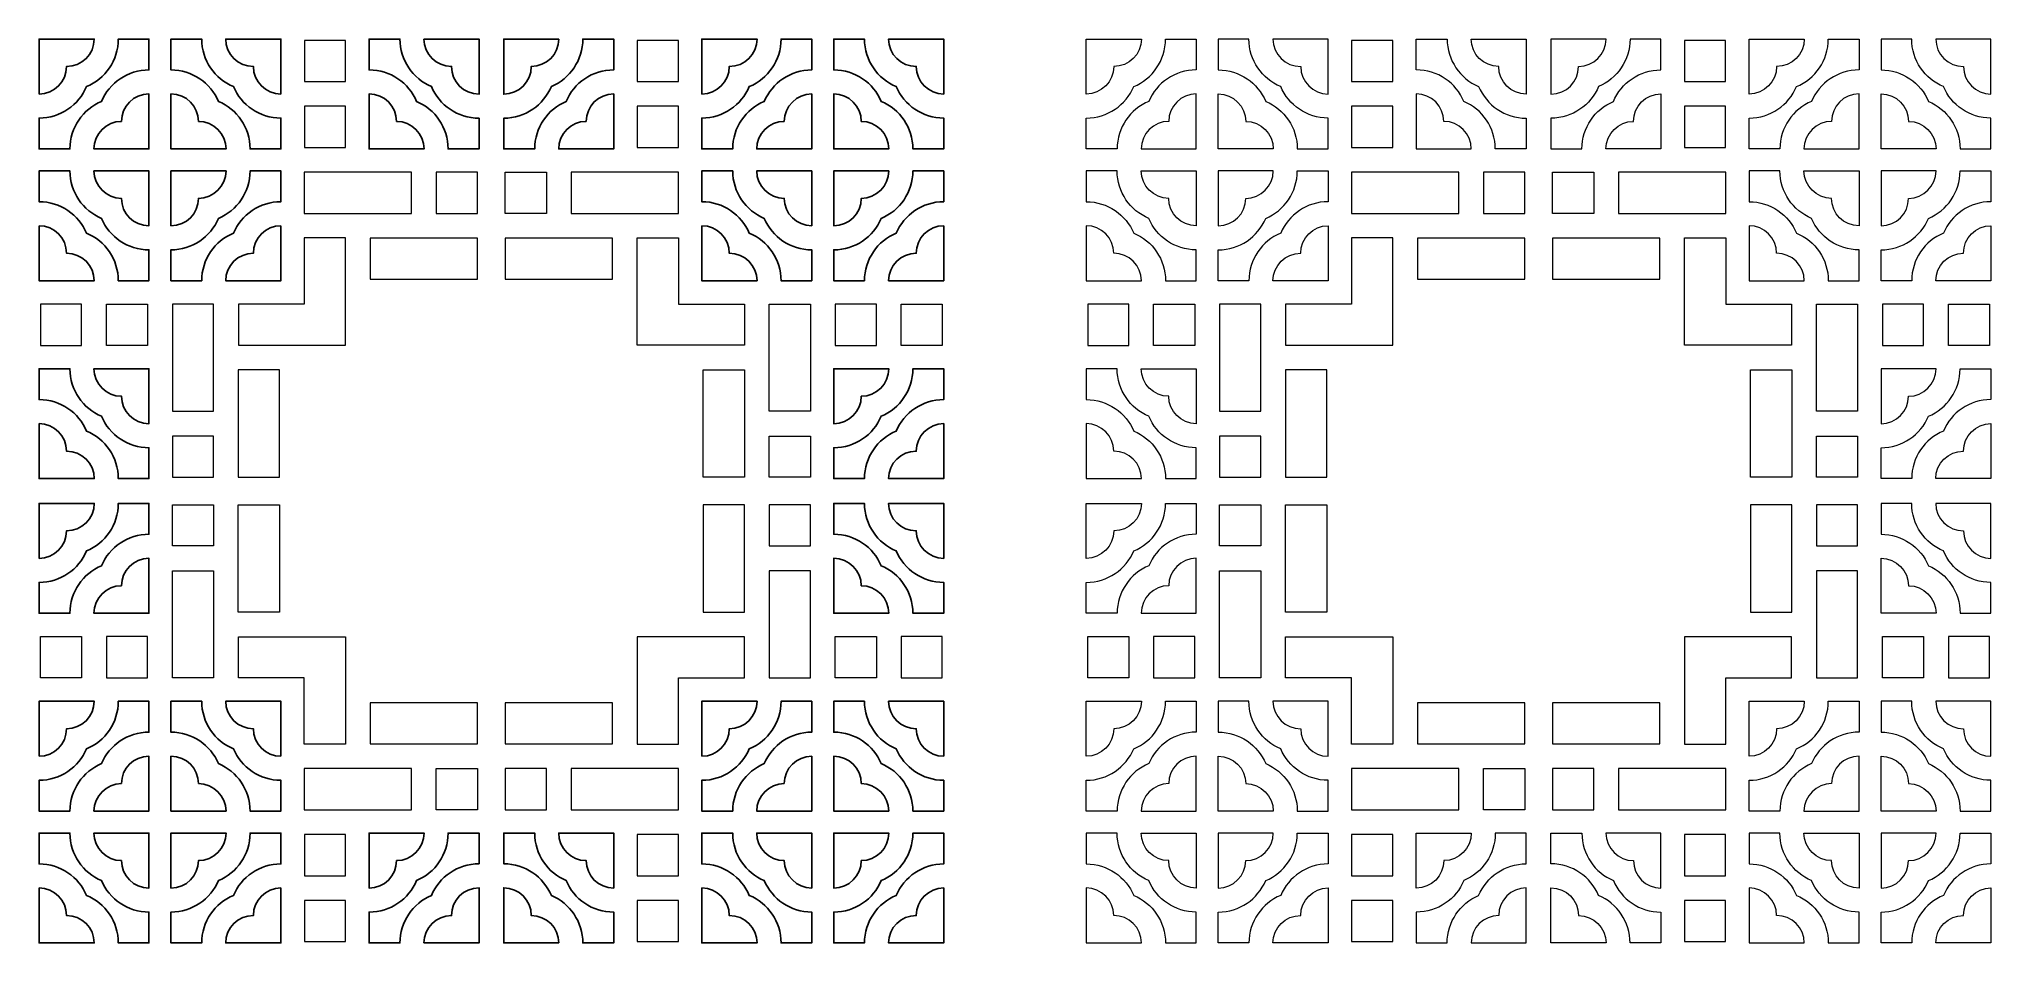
# Model space of a CAD drawing. Header units: centimetres. Extents: x -71 to 71, y -33 to 33.
import ezdxf

# ---------------------------------------------------------------- set-up
doc = ezdxf.new("R2010")
doc.units = ezdxf.units.CM
doc.header["$MEASUREMENT"] = 0
doc.layers.add('layer 1', color=7, linetype='Continuous')

msp = doc.modelspace()

# ---------------------------------------------------------------- linework, layer by layer
at = {"layer": 'layer 1', "color": 114, "lineweight": 9}
for points in [[(-51.7051, 29.80775), (-48.7051, 29.80775), (-48.7051, 32.80773), (-51.7051, 32.80773), (-51.7051, 29.80775)], [(-27.49494, 29.80775), (-24.49494, 29.80775), (-24.49494, 32.80773), (-27.49494, 32.80773), (-27.49494, 29.80775)], [(-51.7051, 25.00773), (-48.7051, 25.00773), (-48.7051, 28.00771), (-51.7051, 28.00771), (-51.7051, 25.00773)], [(-51.71277, 20.2086), (-43.91277, 20.2086), (-43.91277, 23.20858), (-51.71277, 23.20858), (-51.71277, 20.2086)], [(-32.28727, 20.2086), (-24.48727, 20.2086), (-24.48727, 23.20858), (-32.28727, 23.20858), (-32.28727, 20.2086)], [(-46.91066, 15.41611), (-39.11066, 15.41611), (-39.11066, 18.41609), (-46.91066, 18.41609), (-46.91066, 15.41611)], [(-37.08938, 15.41611), (-29.28938, 15.41611), (-29.28938, 18.41609), (-37.08938, 18.41609), (-37.08938, 15.41611)], [(-46.91066, -18.41609), (-39.11066, -18.41609), (-39.11066, -15.41611), (-46.91066, -15.41611), (-46.91066, -18.41609)], [(-51.71277, -23.20858), (-43.91277, -23.20858), (-43.91277, -20.2086), (-51.71277, -20.2086), (-51.71277, -23.20858)], [(-51.7051, -28.00771), (-48.7051, -28.00771), (-48.7051, -25.00773), (-51.7051, -25.00773), (-51.7051, -28.00771)], [(-27.49494, -28.00771), (-24.49494, -28.00771), (-24.49494, -25.00773), (-27.49494, -25.00773), (-27.49494, -28.00771)], [(-51.7051, -32.80773), (-48.7051, -32.80773), (-48.7051, -29.80775), (-51.7051, -29.80775), (-51.7051, -32.80773)]]:
    msp.add_lwpolyline(points, close=True, dxfattribs=at)
at = {"layer": 'layer 1', "color": 240, "lineweight": 9}
for points in [[(24.49494, 29.80775), (27.49494, 29.80775), (27.49494, 32.80773), (24.49494, 32.80773), (24.49494, 29.80775)], [(48.7051, 29.80775), (51.7051, 29.80775), (51.7051, 32.80773), (48.7051, 32.80773), (48.7051, 29.80775)], [(24.49494, 25.00773), (27.49494, 25.00773), (27.49494, 28.00771), (24.49494, 28.00771), (24.49494, 25.00773)], [(24.48727, 20.2086), (32.28727, 20.2086), (32.28727, 23.20858), (24.48727, 23.20858), (24.48727, 20.2086)], [(43.91277, 20.2086), (51.71277, 20.2086), (51.71277, 23.20858), (43.91277, 23.20858), (43.91277, 20.2086)], [(29.28938, 15.41611), (37.08938, 15.41611), (37.08938, 18.41609), (29.28938, 18.41609), (29.28938, 15.41611)], [(39.11066, 15.41611), (46.91066, 15.41611), (46.91066, 18.41609), (39.11066, 18.41609), (39.11066, 15.41611)], [(29.28938, -18.41609), (37.08938, -18.41609), (37.08938, -15.41611), (29.28938, -15.41611), (29.28938, -18.41609)], [(24.48727, -23.20858), (32.28727, -23.20858), (32.28727, -20.2086), (24.48727, -20.2086), (24.48727, -23.20858)], [(24.49494, -28.00771), (27.49494, -28.00771), (27.49494, -25.00773), (24.49494, -25.00773), (24.49494, -28.00771)], [(48.7051, -28.00771), (51.7051, -28.00771), (51.7051, -25.00773), (48.7051, -25.00773), (48.7051, -28.00771)], [(24.49494, -32.80773), (27.49494, -32.80773), (27.49494, -29.80775), (24.49494, -29.80775), (24.49494, -32.80773)]]:
    msp.add_lwpolyline(points, close=True, dxfattribs=at)
at = {"layer": 'layer 1', "color": 114}
for points, knots in [([(-71.01277, 28.90365), (-69.9101, 28.90365), (-69.01279, 29.80702), (-69.01279, 30.90782), (-69.01279, 30.90782), (-67.90769, 30.89952), (-66.99683, 31.80216), (-66.99683, 32.90775), (-66.99683, 32.90775), (-66.99683, 32.90775), (-71.01277, 32.90775), (-71.01277, 32.90775), (-71.01277, 32.90775), (-71.01277, 32.90775), (-71.01277, 28.90365), (-71.01277, 28.90365)], [0, 0, 0, 0, 0.2, 0.2, 0.2, 0.2, 0.4, 0.4, 0.4, 0.4, 0.6, 0.6, 0.6, 0.6, 1, 1, 1, 1]), ([(-67.55751, 29.44403), (-68.12681, 28.09801), (-69.45963, 27.15355), (-71.01277, 27.15355), (-71.01277, 27.15355), (-71.01277, 27.15355), (-71.01277, 24.90775), (-71.01277, 24.90775), (-71.01277, 24.90775), (-71.01277, 24.90775), (-68.76697, 24.90775), (-68.76697, 24.90775), (-68.76697, 24.90775), (-68.76697, 26.46422), (-67.81831, 27.79926), (-66.46766, 28.3665), (-66.46766, 28.3665), (-65.89808, 29.7119), (-64.56547, 30.65608), (-63.01277, 30.65608), (-63.01277, 30.65608), (-63.01277, 30.65608), (-63.01277, 32.90775), (-63.01277, 32.90775), (-63.01277, 32.90775), (-63.01277, 32.90775), (-65.24683, 32.90775), (-65.24683, 32.90775), (-65.24683, 32.90775), (-65.24683, 31.34697), (-66.20089, 30.00856), (-67.55751, 29.44403), (-67.55751, 29.44403), (-67.55751, 29.44403), (-67.55751, 29.44403), (-67.55751, 29.44403)], [0, 0, 0, 0, 0.1, 0.1, 0.1, 0.1, 0.2, 0.2, 0.2, 0.2, 0.3, 0.3, 0.3, 0.3, 0.4, 0.4, 0.4, 0.4, 0.5, 0.5, 0.5, 0.5, 0.6, 0.6, 0.6, 0.6, 0.7, 0.7, 0.7, 0.7, 0.8, 0.8, 0.8, 0.8, 1, 1, 1, 1]), ([(-56.86803, 29.44403), (-56.29873, 28.09801), (-54.96591, 27.15355), (-53.41277, 27.15355), (-53.41277, 27.15355), (-53.41277, 27.15355), (-53.41277, 24.90775), (-53.41277, 24.90775), (-53.41277, 24.90775), (-53.41277, 24.90775), (-55.65857, 24.90775), (-55.65857, 24.90775), (-55.65857, 24.90775), (-55.65857, 26.46422), (-56.60723, 27.79926), (-57.95788, 28.3665), (-57.95788, 28.3665), (-58.52746, 29.7119), (-59.86007, 30.65608), (-61.41277, 30.65608), (-61.41277, 30.65608), (-61.41277, 30.65608), (-61.41277, 32.90775), (-61.41277, 32.90775), (-61.41277, 32.90775), (-61.41277, 32.90775), (-59.17871, 32.90775), (-59.17871, 32.90775), (-59.17871, 32.90775), (-59.17871, 31.34697), (-58.22465, 30.00856), (-56.86803, 29.44403), (-56.86803, 29.44403), (-56.86803, 29.44403), (-56.86803, 29.44403), (-56.86803, 29.44403)], [0, 0, 0, 0, 0.1, 0.1, 0.1, 0.1, 0.2, 0.2, 0.2, 0.2, 0.3, 0.3, 0.3, 0.3, 0.4, 0.4, 0.4, 0.4, 0.5, 0.5, 0.5, 0.5, 0.6, 0.6, 0.6, 0.6, 0.7, 0.7, 0.7, 0.7, 0.8, 0.8, 0.8, 0.8, 1, 1, 1, 1]), ([(-53.41277, 28.90365), (-54.51544, 28.90365), (-55.41275, 29.80702), (-55.41275, 30.90782), (-55.41275, 30.90782), (-56.51785, 30.89952), (-57.42871, 31.80216), (-57.42871, 32.90775), (-57.42871, 32.90775), (-57.42871, 32.90775), (-53.41277, 32.90775), (-53.41277, 32.90775), (-53.41277, 32.90775), (-53.41277, 32.90775), (-53.41277, 28.90365), (-53.41277, 28.90365)], [0, 0, 0, 0, 0.2, 0.2, 0.2, 0.2, 0.4, 0.4, 0.4, 0.4, 0.6, 0.6, 0.6, 0.6, 1, 1, 1, 1]), ([(-42.46374, 29.45244), (-43.80976, 30.02174), (-44.75422, 31.35456), (-44.75422, 32.9077), (-44.75422, 32.9077), (-44.75422, 32.9077), (-47.00002, 32.9077), (-47.00002, 32.9077), (-47.00002, 32.9077), (-47.00002, 32.9077), (-47.00002, 30.6619), (-47.00002, 30.6619), (-47.00002, 30.6619), (-45.44355, 30.6619), (-44.10851, 29.71324), (-43.54127, 28.36259), (-43.54127, 28.36259), (-42.19587, 27.79301), (-41.25169, 26.4604), (-41.25169, 24.9077), (-41.25169, 24.9077), (-41.25169, 24.9077), (-39.00002, 24.9077), (-39.00002, 24.9077), (-39.00002, 24.9077), (-39.00002, 24.9077), (-39.00002, 27.14176), (-39.00002, 27.14176), (-39.00002, 27.14176), (-40.5608, 27.14176), (-41.89921, 28.09582), (-42.46374, 29.45244), (-42.46374, 29.45244), (-42.46374, 29.45244), (-42.46374, 29.45244), (-42.46374, 29.45244)], [0, 0, 0, 0, 0.1, 0.1, 0.1, 0.1, 0.2, 0.2, 0.2, 0.2, 0.3, 0.3, 0.3, 0.3, 0.4, 0.4, 0.4, 0.4, 0.5, 0.5, 0.5, 0.5, 0.6, 0.6, 0.6, 0.6, 0.7, 0.7, 0.7, 0.7, 0.8, 0.8, 0.8, 0.8, 1, 1, 1, 1]), ([(-43.00412, 32.9077), (-43.00412, 31.80503), (-42.10075, 30.90772), (-40.99995, 30.90772), (-40.99995, 30.90772), (-41.00825, 29.80262), (-40.10561, 28.89176), (-39.00002, 28.89176), (-39.00002, 28.89176), (-39.00002, 28.89176), (-39.00002, 32.9077), (-39.00002, 32.9077), (-39.00002, 32.9077), (-39.00002, 32.9077), (-43.00412, 32.9077), (-43.00412, 32.9077)], [0, 0, 0, 0, 0.2, 0.2, 0.2, 0.2, 0.4, 0.4, 0.4, 0.4, 0.6, 0.6, 0.6, 0.6, 1, 1, 1, 1]), ([(-33.19592, 32.9077), (-33.19592, 31.80503), (-34.09929, 30.90772), (-35.20009, 30.90772), (-35.20009, 30.90772), (-35.19179, 29.80262), (-36.09443, 28.89176), (-37.20002, 28.89176), (-37.20002, 28.89176), (-37.20002, 28.89176), (-37.20002, 32.9077), (-37.20002, 32.9077), (-37.20002, 32.9077), (-37.20002, 32.9077), (-33.19592, 32.9077), (-33.19592, 32.9077)], [0, 0, 0, 0, 0.2, 0.2, 0.2, 0.2, 0.4, 0.4, 0.4, 0.4, 0.6, 0.6, 0.6, 0.6, 1, 1, 1, 1]), ([(-33.7363, 29.45244), (-32.39028, 30.02174), (-31.44582, 31.35456), (-31.44582, 32.9077), (-31.44582, 32.9077), (-31.44582, 32.9077), (-29.20002, 32.9077), (-29.20002, 32.9077), (-29.20002, 32.9077), (-29.20002, 32.9077), (-29.20002, 30.6619), (-29.20002, 30.6619), (-29.20002, 30.6619), (-30.75649, 30.6619), (-32.09153, 29.71324), (-32.65877, 28.36259), (-32.65877, 28.36259), (-34.00417, 27.79301), (-34.94835, 26.4604), (-34.94835, 24.9077), (-34.94835, 24.9077), (-34.94835, 24.9077), (-37.20002, 24.9077), (-37.20002, 24.9077), (-37.20002, 24.9077), (-37.20002, 24.9077), (-37.20002, 27.14176), (-37.20002, 27.14176), (-37.20002, 27.14176), (-35.63924, 27.14176), (-34.30083, 28.09582), (-33.7363, 29.45244), (-33.7363, 29.45244), (-33.7363, 29.45244), (-33.7363, 29.45244), (-33.7363, 29.45244)], [0, 0, 0, 0, 0.1, 0.1, 0.1, 0.1, 0.2, 0.2, 0.2, 0.2, 0.3, 0.3, 0.3, 0.3, 0.4, 0.4, 0.4, 0.4, 0.5, 0.5, 0.5, 0.5, 0.6, 0.6, 0.6, 0.6, 0.7, 0.7, 0.7, 0.7, 0.8, 0.8, 0.8, 0.8, 1, 1, 1, 1]), ([(-22.78727, 28.90365), (-21.6846, 28.90365), (-20.78729, 29.80702), (-20.78729, 30.90782), (-20.78729, 30.90782), (-19.68219, 30.89952), (-18.77133, 31.80216), (-18.77133, 32.90775), (-18.77133, 32.90775), (-18.77133, 32.90775), (-22.78727, 32.90775), (-22.78727, 32.90775), (-22.78727, 32.90775), (-22.78727, 32.90775), (-22.78727, 28.90365), (-22.78727, 28.90365)], [0, 0, 0, 0, 0.2, 0.2, 0.2, 0.2, 0.4, 0.4, 0.4, 0.4, 0.6, 0.6, 0.6, 0.6, 1, 1, 1, 1]), ([(-19.33201, 29.44403), (-19.90131, 28.09801), (-21.23413, 27.15355), (-22.78727, 27.15355), (-22.78727, 27.15355), (-22.78727, 27.15355), (-22.78727, 24.90775), (-22.78727, 24.90775), (-22.78727, 24.90775), (-22.78727, 24.90775), (-20.54147, 24.90775), (-20.54147, 24.90775), (-20.54147, 24.90775), (-20.54147, 26.46422), (-19.59281, 27.79926), (-18.24216, 28.3665), (-18.24216, 28.3665), (-17.67258, 29.7119), (-16.33997, 30.65608), (-14.78727, 30.65608), (-14.78727, 30.65608), (-14.78727, 30.65608), (-14.78727, 32.90775), (-14.78727, 32.90775), (-14.78727, 32.90775), (-14.78727, 32.90775), (-17.02133, 32.90775), (-17.02133, 32.90775), (-17.02133, 32.90775), (-17.02133, 31.34697), (-17.97539, 30.00856), (-19.33201, 29.44403), (-19.33201, 29.44403), (-19.33201, 29.44403), (-19.33201, 29.44403), (-19.33201, 29.44403)], [0, 0, 0, 0, 0.1, 0.1, 0.1, 0.1, 0.2, 0.2, 0.2, 0.2, 0.3, 0.3, 0.3, 0.3, 0.4, 0.4, 0.4, 0.4, 0.5, 0.5, 0.5, 0.5, 0.6, 0.6, 0.6, 0.6, 0.7, 0.7, 0.7, 0.7, 0.8, 0.8, 0.8, 0.8, 1, 1, 1, 1]), ([(-8.64253, 29.44403), (-8.07323, 28.09801), (-6.74041, 27.15355), (-5.18727, 27.15355), (-5.18727, 27.15355), (-5.18727, 27.15355), (-5.18727, 24.90775), (-5.18727, 24.90775), (-5.18727, 24.90775), (-5.18727, 24.90775), (-7.43307, 24.90775), (-7.43307, 24.90775), (-7.43307, 24.90775), (-7.43307, 26.46422), (-8.38173, 27.79926), (-9.73238, 28.3665), (-9.73238, 28.3665), (-10.30196, 29.7119), (-11.63457, 30.65608), (-13.18727, 30.65608), (-13.18727, 30.65608), (-13.18727, 30.65608), (-13.18727, 32.90775), (-13.18727, 32.90775), (-13.18727, 32.90775), (-13.18727, 32.90775), (-10.95321, 32.90775), (-10.95321, 32.90775), (-10.95321, 32.90775), (-10.95321, 31.34697), (-9.99915, 30.00856), (-8.64253, 29.44403), (-8.64253, 29.44403), (-8.64253, 29.44403), (-8.64253, 29.44403), (-8.64253, 29.44403)], [0, 0, 0, 0, 0.1, 0.1, 0.1, 0.1, 0.2, 0.2, 0.2, 0.2, 0.3, 0.3, 0.3, 0.3, 0.4, 0.4, 0.4, 0.4, 0.5, 0.5, 0.5, 0.5, 0.6, 0.6, 0.6, 0.6, 0.7, 0.7, 0.7, 0.7, 0.8, 0.8, 0.8, 0.8, 1, 1, 1, 1]), ([(-5.18727, 28.90365), (-6.28994, 28.90365), (-7.18725, 29.80702), (-7.18725, 30.90782), (-7.18725, 30.90782), (-8.29235, 30.89952), (-9.20321, 31.80216), (-9.20321, 32.90775), (-9.20321, 32.90775), (-9.20321, 32.90775), (-5.18727, 32.90775), (-5.18727, 32.90775), (-5.18727, 32.90775), (-5.18727, 32.90775), (-5.18727, 28.90365), (-5.18727, 28.90365)], [0, 0, 0, 0, 0.2, 0.2, 0.2, 0.2, 0.4, 0.4, 0.4, 0.4, 0.6, 0.6, 0.6, 0.6, 1, 1, 1, 1]), ([(-65.01277, 26.90775), (-65.01277, 28.01214), (-64.11716, 28.90608), (-63.01277, 28.90608), (-63.01277, 28.90608), (-63.01277, 28.90608), (-63.01277, 24.90775), (-63.01277, 24.90775), (-63.01277, 24.90775), (-63.01277, 24.90775), (-67.01697, 24.90775), (-67.01697, 24.90775), (-67.01697, 24.90775), (-67.01697, 26.01035), (-66.11355, 26.90775), (-65.01277, 26.90775), (-65.01277, 26.90775), (-65.01277, 26.90775), (-65.01277, 26.90775), (-65.01277, 26.90775)], [0, 0, 0, 0, 0.166666667, 0.166666667, 0.166666667, 0.166666667, 0.333333333, 0.333333333, 0.333333333, 0.333333333, 0.5, 0.5, 0.5, 0.5, 0.666666667, 0.666666667, 0.666666667, 0.666666667, 1, 1, 1, 1]), ([(-59.41277, 26.90775), (-59.41277, 28.01214), (-60.30838, 28.90608), (-61.41277, 28.90608), (-61.41277, 28.90608), (-61.41277, 28.90608), (-61.41277, 24.90775), (-61.41277, 24.90775), (-61.41277, 24.90775), (-61.41277, 24.90775), (-57.40857, 24.90775), (-57.40857, 24.90775), (-57.40857, 24.90775), (-57.40857, 26.01035), (-58.31199, 26.90775), (-59.41277, 26.90775), (-59.41277, 26.90775), (-59.41277, 26.90775), (-59.41277, 26.90775), (-59.41277, 26.90775)], [0, 0, 0, 0, 0.166666667, 0.166666667, 0.166666667, 0.166666667, 0.333333333, 0.333333333, 0.333333333, 0.333333333, 0.5, 0.5, 0.5, 0.5, 0.666666667, 0.666666667, 0.666666667, 0.666666667, 1, 1, 1, 1]), ([(-45.00002, 26.9077), (-43.89563, 26.9077), (-43.00169, 26.01209), (-43.00169, 24.9077), (-43.00169, 24.9077), (-43.00169, 24.9077), (-47.00002, 24.9077), (-47.00002, 24.9077), (-47.00002, 24.9077), (-47.00002, 24.9077), (-47.00002, 28.9119), (-47.00002, 28.9119), (-47.00002, 28.9119), (-45.89742, 28.9119), (-45.00002, 28.00848), (-45.00002, 26.9077), (-45.00002, 26.9077), (-45.00002, 26.9077), (-45.00002, 26.9077), (-45.00002, 26.9077)], [0, 0, 0, 0, 0.166666667, 0.166666667, 0.166666667, 0.166666667, 0.333333333, 0.333333333, 0.333333333, 0.333333333, 0.5, 0.5, 0.5, 0.5, 0.666666667, 0.666666667, 0.666666667, 0.666666667, 1, 1, 1, 1]), ([(-31.20002, 26.9077), (-32.30441, 26.9077), (-33.19835, 26.01209), (-33.19835, 24.9077), (-33.19835, 24.9077), (-33.19835, 24.9077), (-29.20002, 24.9077), (-29.20002, 24.9077), (-29.20002, 24.9077), (-29.20002, 24.9077), (-29.20002, 28.9119), (-29.20002, 28.9119), (-29.20002, 28.9119), (-30.30262, 28.9119), (-31.20002, 28.00848), (-31.20002, 26.9077), (-31.20002, 26.9077), (-31.20002, 26.9077), (-31.20002, 26.9077), (-31.20002, 26.9077)], [0, 0, 0, 0, 0.166666667, 0.166666667, 0.166666667, 0.166666667, 0.333333333, 0.333333333, 0.333333333, 0.333333333, 0.5, 0.5, 0.5, 0.5, 0.666666667, 0.666666667, 0.666666667, 0.666666667, 1, 1, 1, 1]), ([(-16.78727, 26.90775), (-16.78727, 28.01214), (-15.89166, 28.90608), (-14.78727, 28.90608), (-14.78727, 28.90608), (-14.78727, 28.90608), (-14.78727, 24.90775), (-14.78727, 24.90775), (-14.78727, 24.90775), (-14.78727, 24.90775), (-18.79147, 24.90775), (-18.79147, 24.90775), (-18.79147, 24.90775), (-18.79147, 26.01035), (-17.88805, 26.90775), (-16.78727, 26.90775), (-16.78727, 26.90775), (-16.78727, 26.90775), (-16.78727, 26.90775), (-16.78727, 26.90775)], [0, 0, 0, 0, 0.166666667, 0.166666667, 0.166666667, 0.166666667, 0.333333333, 0.333333333, 0.333333333, 0.333333333, 0.5, 0.5, 0.5, 0.5, 0.666666667, 0.666666667, 0.666666667, 0.666666667, 1, 1, 1, 1]), ([(-11.18727, 26.90775), (-11.18727, 28.01214), (-12.08288, 28.90608), (-13.18727, 28.90608), (-13.18727, 28.90608), (-13.18727, 28.90608), (-13.18727, 24.90775), (-13.18727, 24.90775), (-13.18727, 24.90775), (-13.18727, 24.90775), (-9.18307, 24.90775), (-9.18307, 24.90775), (-9.18307, 24.90775), (-9.18307, 26.01035), (-10.08649, 26.90775), (-11.18727, 26.90775), (-11.18727, 26.90775), (-11.18727, 26.90775), (-11.18727, 26.90775), (-11.18727, 26.90775)], [0, 0, 0, 0, 0.166666667, 0.166666667, 0.166666667, 0.166666667, 0.333333333, 0.333333333, 0.333333333, 0.333333333, 0.5, 0.5, 0.5, 0.5, 0.666666667, 0.666666667, 0.666666667, 0.666666667, 1, 1, 1, 1]), ([(-63.09519, 24.90775), (-63.06784, 24.90665), (-63.04037, 24.90608), (-63.01277, 24.90608), (-63.01277, 24.90608), (-63.01265, 24.90608), (-63.01252, 24.90609), (-63.01239, 24.90609), (-63.01239, 24.90609), (-63.01239, 24.90609), (-63.09519, 24.90775), (-63.09519, 24.90775)], [0, 0, 0, 0, 0.25, 0.25, 0.25, 0.25, 0.5, 0.5, 0.5, 0.5, 1, 1, 1, 1]), ([(-61.33035, 24.90775), (-61.3577, 24.90665), (-61.38517, 24.90608), (-61.41277, 24.90608), (-61.41277, 24.90608), (-61.41289, 24.90608), (-61.41302, 24.90609), (-61.41315, 24.90609), (-61.41315, 24.90609), (-61.41315, 24.90609), (-61.33035, 24.90775), (-61.33035, 24.90775)], [0, 0, 0, 0, 0.25, 0.25, 0.25, 0.25, 0.5, 0.5, 0.5, 0.5, 1, 1, 1, 1]), ([(-47.00002, 24.99012), (-47.00112, 24.96277), (-47.00169, 24.9353), (-47.00169, 24.9077), (-47.00169, 24.9077), (-47.00169, 24.90758), (-47.00168, 24.90745), (-47.00168, 24.90732), (-47.00168, 24.90732), (-47.00168, 24.90732), (-47.00002, 24.99012), (-47.00002, 24.99012)], [0, 0, 0, 0, 0.25, 0.25, 0.25, 0.25, 0.5, 0.5, 0.5, 0.5, 1, 1, 1, 1]), ([(-29.20002, 24.99012), (-29.19892, 24.96277), (-29.19835, 24.9353), (-29.19835, 24.9077), (-29.19835, 24.9077), (-29.19835, 24.90758), (-29.19836, 24.90745), (-29.19836, 24.90732), (-29.19836, 24.90732), (-29.19836, 24.90732), (-29.20002, 24.99012), (-29.20002, 24.99012)], [0, 0, 0, 0, 0.25, 0.25, 0.25, 0.25, 0.5, 0.5, 0.5, 0.5, 1, 1, 1, 1]), ([(-14.86969, 24.90775), (-14.84234, 24.90665), (-14.81487, 24.90608), (-14.78727, 24.90608), (-14.78727, 24.90608), (-14.78715, 24.90608), (-14.78702, 24.90609), (-14.78689, 24.90609), (-14.78689, 24.90609), (-14.78689, 24.90609), (-14.86969, 24.90775), (-14.86969, 24.90775)], [0, 0, 0, 0, 0.25, 0.25, 0.25, 0.25, 0.5, 0.5, 0.5, 0.5, 1, 1, 1, 1]), ([(-13.10485, 24.90775), (-13.1322, 24.90665), (-13.15967, 24.90608), (-13.18727, 24.90608), (-13.18727, 24.90608), (-13.18739, 24.90608), (-13.18752, 24.90609), (-13.18765, 24.90609), (-13.18765, 24.90609), (-13.18765, 24.90609), (-13.10485, 24.90775), (-13.10485, 24.90775)], [0, 0, 0, 0, 0.25, 0.25, 0.25, 0.25, 0.5, 0.5, 0.5, 0.5, 1, 1, 1, 1]), ([(-67.55751, 18.77147), (-68.12681, 20.11749), (-69.45963, 21.06195), (-71.01277, 21.06195), (-71.01277, 21.06195), (-71.01277, 21.06195), (-71.01277, 23.30775), (-71.01277, 23.30775), (-71.01277, 23.30775), (-71.01277, 23.30775), (-68.76697, 23.30775), (-68.76697, 23.30775), (-68.76697, 23.30775), (-68.76697, 21.75128), (-67.81831, 20.41624), (-66.46766, 19.849), (-66.46766, 19.849), (-65.89808, 18.5036), (-64.56547, 17.55942), (-63.01277, 17.55942), (-63.01277, 17.55942), (-63.01277, 17.55942), (-63.01277, 15.30775), (-63.01277, 15.30775), (-63.01277, 15.30775), (-63.01277, 15.30775), (-65.24683, 15.30775), (-65.24683, 15.30775), (-65.24683, 15.30775), (-65.24683, 16.86853), (-66.20089, 18.20694), (-67.55751, 18.77147), (-67.55751, 18.77147), (-67.55751, 18.77147), (-67.55751, 18.77147), (-67.55751, 18.77147)], [0, 0, 0, 0, 0.1, 0.1, 0.1, 0.1, 0.2, 0.2, 0.2, 0.2, 0.3, 0.3, 0.3, 0.3, 0.4, 0.4, 0.4, 0.4, 0.5, 0.5, 0.5, 0.5, 0.6, 0.6, 0.6, 0.6, 0.7, 0.7, 0.7, 0.7, 0.8, 0.8, 0.8, 0.8, 1, 1, 1, 1]), ([(-65.01277, 21.30775), (-65.01277, 20.20336), (-64.11716, 19.30942), (-63.01277, 19.30942), (-63.01277, 19.30942), (-63.01277, 19.30942), (-63.01277, 23.30775), (-63.01277, 23.30775), (-63.01277, 23.30775), (-63.01277, 23.30775), (-67.01697, 23.30775), (-67.01697, 23.30775), (-67.01697, 23.30775), (-67.01697, 22.20515), (-66.11355, 21.30775), (-65.01277, 21.30775), (-65.01277, 21.30775), (-65.01277, 21.30775), (-65.01277, 21.30775), (-65.01277, 21.30775)], [0, 0, 0, 0, 0.166666667, 0.166666667, 0.166666667, 0.166666667, 0.333333333, 0.333333333, 0.333333333, 0.333333333, 0.5, 0.5, 0.5, 0.5, 0.666666667, 0.666666667, 0.666666667, 0.666666667, 1, 1, 1, 1]), ([(-63.09519, 23.30775), (-63.06784, 23.30885), (-63.04037, 23.30942), (-63.01277, 23.30942), (-63.01277, 23.30942), (-63.01265, 23.30942), (-63.01252, 23.30941), (-63.01239, 23.30941), (-63.01239, 23.30941), (-63.01239, 23.30941), (-63.09519, 23.30775), (-63.09519, 23.30775)], [0, 0, 0, 0, 0.25, 0.25, 0.25, 0.25, 0.5, 0.5, 0.5, 0.5, 1, 1, 1, 1]), ([(-61.33035, 23.30775), (-61.3577, 23.30885), (-61.38517, 23.30942), (-61.41277, 23.30942), (-61.41277, 23.30942), (-61.41289, 23.30942), (-61.41302, 23.30941), (-61.41315, 23.30941), (-61.41315, 23.30941), (-61.41315, 23.30941), (-61.33035, 23.30775), (-61.33035, 23.30775)], [0, 0, 0, 0, 0.25, 0.25, 0.25, 0.25, 0.5, 0.5, 0.5, 0.5, 1, 1, 1, 1]), ([(-56.86803, 18.77147), (-56.29873, 20.11749), (-54.96591, 21.06195), (-53.41277, 21.06195), (-53.41277, 21.06195), (-53.41277, 21.06195), (-53.41277, 23.30775), (-53.41277, 23.30775), (-53.41277, 23.30775), (-53.41277, 23.30775), (-55.65857, 23.30775), (-55.65857, 23.30775), (-55.65857, 23.30775), (-55.65857, 21.75128), (-56.60723, 20.41624), (-57.95788, 19.849), (-57.95788, 19.849), (-58.52746, 18.5036), (-59.86007, 17.55942), (-61.41277, 17.55942), (-61.41277, 17.55942), (-61.41277, 17.55942), (-61.41277, 15.30775), (-61.41277, 15.30775), (-61.41277, 15.30775), (-61.41277, 15.30775), (-59.17871, 15.30775), (-59.17871, 15.30775), (-59.17871, 15.30775), (-59.17871, 16.86853), (-58.22465, 18.20694), (-56.86803, 18.77147), (-56.86803, 18.77147), (-56.86803, 18.77147), (-56.86803, 18.77147), (-56.86803, 18.77147)], [0, 0, 0, 0, 0.1, 0.1, 0.1, 0.1, 0.2, 0.2, 0.2, 0.2, 0.3, 0.3, 0.3, 0.3, 0.4, 0.4, 0.4, 0.4, 0.5, 0.5, 0.5, 0.5, 0.6, 0.6, 0.6, 0.6, 0.7, 0.7, 0.7, 0.7, 0.8, 0.8, 0.8, 0.8, 1, 1, 1, 1]), ([(-59.41277, 21.30775), (-59.41277, 20.20336), (-60.30838, 19.30942), (-61.41277, 19.30942), (-61.41277, 19.30942), (-61.41277, 19.30942), (-61.41277, 23.30775), (-61.41277, 23.30775), (-61.41277, 23.30775), (-61.41277, 23.30775), (-57.40857, 23.30775), (-57.40857, 23.30775), (-57.40857, 23.30775), (-57.40857, 22.20515), (-58.31199, 21.30775), (-59.41277, 21.30775), (-59.41277, 21.30775), (-59.41277, 21.30775), (-59.41277, 21.30775), (-59.41277, 21.30775)], [0, 0, 0, 0, 0.166666667, 0.166666667, 0.166666667, 0.166666667, 0.333333333, 0.333333333, 0.333333333, 0.333333333, 0.5, 0.5, 0.5, 0.5, 0.666666667, 0.666666667, 0.666666667, 0.666666667, 1, 1, 1, 1]), ([(-19.33201, 18.77147), (-19.90131, 20.11749), (-21.23413, 21.06195), (-22.78727, 21.06195), (-22.78727, 21.06195), (-22.78727, 21.06195), (-22.78727, 23.30775), (-22.78727, 23.30775), (-22.78727, 23.30775), (-22.78727, 23.30775), (-20.54147, 23.30775), (-20.54147, 23.30775), (-20.54147, 23.30775), (-20.54147, 21.75128), (-19.59281, 20.41624), (-18.24216, 19.849), (-18.24216, 19.849), (-17.67258, 18.5036), (-16.33997, 17.55942), (-14.78727, 17.55942), (-14.78727, 17.55942), (-14.78727, 17.55942), (-14.78727, 15.30775), (-14.78727, 15.30775), (-14.78727, 15.30775), (-14.78727, 15.30775), (-17.02133, 15.30775), (-17.02133, 15.30775), (-17.02133, 15.30775), (-17.02133, 16.86853), (-17.97539, 18.20694), (-19.33201, 18.77147), (-19.33201, 18.77147), (-19.33201, 18.77147), (-19.33201, 18.77147), (-19.33201, 18.77147)], [0, 0, 0, 0, 0.1, 0.1, 0.1, 0.1, 0.2, 0.2, 0.2, 0.2, 0.3, 0.3, 0.3, 0.3, 0.4, 0.4, 0.4, 0.4, 0.5, 0.5, 0.5, 0.5, 0.6, 0.6, 0.6, 0.6, 0.7, 0.7, 0.7, 0.7, 0.8, 0.8, 0.8, 0.8, 1, 1, 1, 1]), ([(-16.78727, 21.30775), (-16.78727, 20.20336), (-15.89166, 19.30942), (-14.78727, 19.30942), (-14.78727, 19.30942), (-14.78727, 19.30942), (-14.78727, 23.30775), (-14.78727, 23.30775), (-14.78727, 23.30775), (-14.78727, 23.30775), (-18.79147, 23.30775), (-18.79147, 23.30775), (-18.79147, 23.30775), (-18.79147, 22.20515), (-17.88805, 21.30775), (-16.78727, 21.30775), (-16.78727, 21.30775), (-16.78727, 21.30775), (-16.78727, 21.30775), (-16.78727, 21.30775)], [0, 0, 0, 0, 0.166666667, 0.166666667, 0.166666667, 0.166666667, 0.333333333, 0.333333333, 0.333333333, 0.333333333, 0.5, 0.5, 0.5, 0.5, 0.666666667, 0.666666667, 0.666666667, 0.666666667, 1, 1, 1, 1]), ([(-14.86969, 23.30775), (-14.84234, 23.30885), (-14.81487, 23.30942), (-14.78727, 23.30942), (-14.78727, 23.30942), (-14.78715, 23.30942), (-14.78702, 23.30941), (-14.78689, 23.30941), (-14.78689, 23.30941), (-14.78689, 23.30941), (-14.86969, 23.30775), (-14.86969, 23.30775)], [0, 0, 0, 0, 0.25, 0.25, 0.25, 0.25, 0.5, 0.5, 0.5, 0.5, 1, 1, 1, 1]), ([(-13.10485, 23.30775), (-13.1322, 23.30885), (-13.15967, 23.30942), (-13.18727, 23.30942), (-13.18727, 23.30942), (-13.18739, 23.30942), (-13.18752, 23.30941), (-13.18765, 23.30941), (-13.18765, 23.30941), (-13.18765, 23.30941), (-13.10485, 23.30775), (-13.10485, 23.30775)], [0, 0, 0, 0, 0.25, 0.25, 0.25, 0.25, 0.5, 0.5, 0.5, 0.5, 1, 1, 1, 1]), ([(-8.64253, 18.77147), (-8.07323, 20.11749), (-6.74041, 21.06195), (-5.18727, 21.06195), (-5.18727, 21.06195), (-5.18727, 21.06195), (-5.18727, 23.30775), (-5.18727, 23.30775), (-5.18727, 23.30775), (-5.18727, 23.30775), (-7.43307, 23.30775), (-7.43307, 23.30775), (-7.43307, 23.30775), (-7.43307, 21.75128), (-8.38173, 20.41624), (-9.73238, 19.849), (-9.73238, 19.849), (-10.30196, 18.5036), (-11.63457, 17.55942), (-13.18727, 17.55942), (-13.18727, 17.55942), (-13.18727, 17.55942), (-13.18727, 15.30775), (-13.18727, 15.30775), (-13.18727, 15.30775), (-13.18727, 15.30775), (-10.95321, 15.30775), (-10.95321, 15.30775), (-10.95321, 15.30775), (-10.95321, 16.86853), (-9.99915, 18.20694), (-8.64253, 18.77147), (-8.64253, 18.77147), (-8.64253, 18.77147), (-8.64253, 18.77147), (-8.64253, 18.77147)], [0, 0, 0, 0, 0.1, 0.1, 0.1, 0.1, 0.2, 0.2, 0.2, 0.2, 0.3, 0.3, 0.3, 0.3, 0.4, 0.4, 0.4, 0.4, 0.5, 0.5, 0.5, 0.5, 0.6, 0.6, 0.6, 0.6, 0.7, 0.7, 0.7, 0.7, 0.8, 0.8, 0.8, 0.8, 1, 1, 1, 1]), ([(-11.18727, 21.30775), (-11.18727, 20.20336), (-12.08288, 19.30942), (-13.18727, 19.30942), (-13.18727, 19.30942), (-13.18727, 19.30942), (-13.18727, 23.30775), (-13.18727, 23.30775), (-13.18727, 23.30775), (-13.18727, 23.30775), (-9.18307, 23.30775), (-9.18307, 23.30775), (-9.18307, 23.30775), (-9.18307, 22.20515), (-10.08649, 21.30775), (-11.18727, 21.30775), (-11.18727, 21.30775), (-11.18727, 21.30775), (-11.18727, 21.30775), (-11.18727, 21.30775)], [0, 0, 0, 0, 0.166666667, 0.166666667, 0.166666667, 0.166666667, 0.333333333, 0.333333333, 0.333333333, 0.333333333, 0.5, 0.5, 0.5, 0.5, 0.666666667, 0.666666667, 0.666666667, 0.666666667, 1, 1, 1, 1]), ([(-71.01277, 19.31185), (-69.9101, 19.31185), (-69.01279, 18.40848), (-69.01279, 17.30768), (-69.01279, 17.30768), (-67.90769, 17.31598), (-66.99683, 16.41334), (-66.99683, 15.30775), (-66.99683, 15.30775), (-66.99683, 15.30775), (-71.01277, 15.30775), (-71.01277, 15.30775), (-71.01277, 15.30775), (-71.01277, 15.30775), (-71.01277, 19.31185), (-71.01277, 19.31185)], [0, 0, 0, 0, 0.2, 0.2, 0.2, 0.2, 0.4, 0.4, 0.4, 0.4, 0.6, 0.6, 0.6, 0.6, 1, 1, 1, 1]), ([(-53.41277, 19.31185), (-54.51544, 19.31185), (-55.41275, 18.40848), (-55.41275, 17.30768), (-55.41275, 17.30768), (-56.51785, 17.31598), (-57.42871, 16.41334), (-57.42871, 15.30775), (-57.42871, 15.30775), (-57.42871, 15.30775), (-53.41277, 15.30775), (-53.41277, 15.30775), (-53.41277, 15.30775), (-53.41277, 15.30775), (-53.41277, 19.31185), (-53.41277, 19.31185)], [0, 0, 0, 0, 0.2, 0.2, 0.2, 0.2, 0.4, 0.4, 0.4, 0.4, 0.6, 0.6, 0.6, 0.6, 1, 1, 1, 1]), ([(-22.78727, 19.31185), (-21.6846, 19.31185), (-20.78729, 18.40848), (-20.78729, 17.30768), (-20.78729, 17.30768), (-19.68219, 17.31598), (-18.77133, 16.41334), (-18.77133, 15.30775), (-18.77133, 15.30775), (-18.77133, 15.30775), (-22.78727, 15.30775), (-22.78727, 15.30775), (-22.78727, 15.30775), (-22.78727, 15.30775), (-22.78727, 19.31185), (-22.78727, 19.31185)], [0, 0, 0, 0, 0.2, 0.2, 0.2, 0.2, 0.4, 0.4, 0.4, 0.4, 0.6, 0.6, 0.6, 0.6, 1, 1, 1, 1]), ([(-5.18727, 19.31185), (-6.28994, 19.31185), (-7.18725, 18.40848), (-7.18725, 17.30768), (-7.18725, 17.30768), (-8.29235, 17.31598), (-9.20321, 16.41334), (-9.20321, 15.30775), (-9.20321, 15.30775), (-9.20321, 15.30775), (-5.18727, 15.30775), (-5.18727, 15.30775), (-5.18727, 15.30775), (-5.18727, 15.30775), (-5.18727, 19.31185), (-5.18727, 19.31185)], [0, 0, 0, 0, 0.2, 0.2, 0.2, 0.2, 0.4, 0.4, 0.4, 0.4, 0.6, 0.6, 0.6, 0.6, 1, 1, 1, 1]), ([(-67.55705, 4.36372), (-68.12635, 5.70974), (-69.45917, 6.6542), (-71.01231, 6.6542), (-71.01231, 6.6542), (-71.01231, 6.6542), (-71.01231, 8.9), (-71.01231, 8.9), (-71.01231, 8.9), (-71.01231, 8.9), (-68.76651, 8.9), (-68.76651, 8.9), (-68.76651, 8.9), (-68.76651, 7.34353), (-67.81785, 6.00849), (-66.4672, 5.44125), (-66.4672, 5.44125), (-65.89762, 4.09585), (-64.56501, 3.15167), (-63.01231, 3.15167), (-63.01231, 3.15167), (-63.01231, 3.15167), (-63.01231, 0.9), (-63.01231, 0.9), (-63.01231, 0.9), (-63.01231, 0.9), (-65.24637, 0.9), (-65.24637, 0.9), (-65.24637, 0.9), (-65.24637, 2.46078), (-66.20043, 3.79919), (-67.55705, 4.36372), (-67.55705, 4.36372), (-67.55705, 4.36372), (-67.55705, 4.36372), (-67.55705, 4.36372)], [0, 0, 0, 0, 0.1, 0.1, 0.1, 0.1, 0.2, 0.2, 0.2, 0.2, 0.3, 0.3, 0.3, 0.3, 0.4, 0.4, 0.4, 0.4, 0.5, 0.5, 0.5, 0.5, 0.6, 0.6, 0.6, 0.6, 0.7, 0.7, 0.7, 0.7, 0.8, 0.8, 0.8, 0.8, 1, 1, 1, 1]), ([(-65.01231, 6.9), (-65.01231, 5.79561), (-64.1167, 4.90167), (-63.01231, 4.90167), (-63.01231, 4.90167), (-63.01231, 4.90167), (-63.01231, 8.9), (-63.01231, 8.9), (-63.01231, 8.9), (-63.01231, 8.9), (-67.01651, 8.9), (-67.01651, 8.9), (-67.01651, 8.9), (-67.01651, 7.7974), (-66.11309, 6.9), (-65.01231, 6.9), (-65.01231, 6.9), (-65.01231, 6.9), (-65.01231, 6.9), (-65.01231, 6.9)], [0, 0, 0, 0, 0.166666667, 0.166666667, 0.166666667, 0.166666667, 0.333333333, 0.333333333, 0.333333333, 0.333333333, 0.5, 0.5, 0.5, 0.5, 0.666666667, 0.666666667, 0.666666667, 0.666666667, 1, 1, 1, 1]), ([(-63.09473, 8.9), (-63.06738, 8.9011), (-63.03991, 8.90167), (-63.01231, 8.90167), (-63.01231, 8.90167), (-63.01219, 8.90167), (-63.01206, 8.90166), (-63.01193, 8.90166), (-63.01193, 8.90166), (-63.01193, 8.90166), (-63.09473, 8.9), (-63.09473, 8.9)], [0, 0, 0, 0, 0.25, 0.25, 0.25, 0.25, 0.5, 0.5, 0.5, 0.5, 1, 1, 1, 1]), ([(-13.10531, 8.9), (-13.13266, 8.9011), (-13.16013, 8.90167), (-13.18773, 8.90167), (-13.18773, 8.90167), (-13.18785, 8.90167), (-13.18798, 8.90166), (-13.18811, 8.90166), (-13.18811, 8.90166), (-13.18811, 8.90166), (-13.10531, 8.9), (-13.10531, 8.9)], [0, 0, 0, 0, 0.25, 0.25, 0.25, 0.25, 0.5, 0.5, 0.5, 0.5, 1, 1, 1, 1]), ([(-8.64299, 4.36372), (-8.07369, 5.70974), (-6.74087, 6.6542), (-5.18773, 6.6542), (-5.18773, 6.6542), (-5.18773, 6.6542), (-5.18773, 8.9), (-5.18773, 8.9), (-5.18773, 8.9), (-5.18773, 8.9), (-7.43353, 8.9), (-7.43353, 8.9), (-7.43353, 8.9), (-7.43353, 7.34353), (-8.38219, 6.00849), (-9.73284, 5.44125), (-9.73284, 5.44125), (-10.30242, 4.09585), (-11.63503, 3.15167), (-13.18773, 3.15167), (-13.18773, 3.15167), (-13.18773, 3.15167), (-13.18773, 0.9), (-13.18773, 0.9), (-13.18773, 0.9), (-13.18773, 0.9), (-10.95367, 0.9), (-10.95367, 0.9), (-10.95367, 0.9), (-10.95367, 2.46078), (-9.99961, 3.79919), (-8.64299, 4.36372), (-8.64299, 4.36372), (-8.64299, 4.36372), (-8.64299, 4.36372), (-8.64299, 4.36372)], [0, 0, 0, 0, 0.1, 0.1, 0.1, 0.1, 0.2, 0.2, 0.2, 0.2, 0.3, 0.3, 0.3, 0.3, 0.4, 0.4, 0.4, 0.4, 0.5, 0.5, 0.5, 0.5, 0.6, 0.6, 0.6, 0.6, 0.7, 0.7, 0.7, 0.7, 0.8, 0.8, 0.8, 0.8, 1, 1, 1, 1]), ([(-11.18773, 6.9), (-11.18773, 5.79561), (-12.08334, 4.90167), (-13.18773, 4.90167), (-13.18773, 4.90167), (-13.18773, 4.90167), (-13.18773, 8.9), (-13.18773, 8.9), (-13.18773, 8.9), (-13.18773, 8.9), (-9.18353, 8.9), (-9.18353, 8.9), (-9.18353, 8.9), (-9.18353, 7.7974), (-10.08695, 6.9), (-11.18773, 6.9), (-11.18773, 6.9), (-11.18773, 6.9), (-11.18773, 6.9), (-11.18773, 6.9)], [0, 0, 0, 0, 0.166666667, 0.166666667, 0.166666667, 0.166666667, 0.333333333, 0.333333333, 0.333333333, 0.333333333, 0.5, 0.5, 0.5, 0.5, 0.666666667, 0.666666667, 0.666666667, 0.666666667, 1, 1, 1, 1]), ([(-71.01231, 4.9041), (-69.90964, 4.9041), (-69.01233, 4.00073), (-69.01233, 2.89993), (-69.01233, 2.89993), (-67.90723, 2.90823), (-66.99637, 2.00559), (-66.99637, 0.9), (-66.99637, 0.9), (-66.99637, 0.9), (-71.01231, 0.9), (-71.01231, 0.9), (-71.01231, 0.9), (-71.01231, 0.9), (-71.01231, 4.9041), (-71.01231, 4.9041)], [0, 0, 0, 0, 0.2, 0.2, 0.2, 0.2, 0.4, 0.4, 0.4, 0.4, 0.6, 0.6, 0.6, 0.6, 1, 1, 1, 1]), ([(-5.18773, 4.9041), (-6.2904, 4.9041), (-7.18771, 4.00073), (-7.18771, 2.89993), (-7.18771, 2.89993), (-8.29281, 2.90823), (-9.20367, 2.00559), (-9.20367, 0.9), (-9.20367, 0.9), (-9.20367, 0.9), (-5.18773, 0.9), (-5.18773, 0.9), (-5.18773, 0.9), (-5.18773, 0.9), (-5.18773, 4.9041), (-5.18773, 4.9041)], [0, 0, 0, 0, 0.2, 0.2, 0.2, 0.2, 0.4, 0.4, 0.4, 0.4, 0.6, 0.6, 0.6, 0.6, 1, 1, 1, 1]), ([(-71.01231, -4.9041), (-69.90964, -4.9041), (-69.01233, -4.00073), (-69.01233, -2.89993), (-69.01233, -2.89993), (-67.90723, -2.90823), (-66.99637, -2.00559), (-66.99637, -0.9), (-66.99637, -0.9), (-66.99637, -0.9), (-71.01231, -0.9), (-71.01231, -0.9), (-71.01231, -0.9), (-71.01231, -0.9), (-71.01231, -4.9041), (-71.01231, -4.9041)], [0, 0, 0, 0, 0.2, 0.2, 0.2, 0.2, 0.4, 0.4, 0.4, 0.4, 0.6, 0.6, 0.6, 0.6, 1, 1, 1, 1]), ([(-67.55705, -4.36372), (-68.12635, -5.70974), (-69.45917, -6.6542), (-71.01231, -6.6542), (-71.01231, -6.6542), (-71.01231, -6.6542), (-71.01231, -8.9), (-71.01231, -8.9), (-71.01231, -8.9), (-71.01231, -8.9), (-68.76651, -8.9), (-68.76651, -8.9), (-68.76651, -8.9), (-68.76651, -7.34353), (-67.81785, -6.00849), (-66.4672, -5.44125), (-66.4672, -5.44125), (-65.89762, -4.09585), (-64.56501, -3.15167), (-63.01231, -3.15167), (-63.01231, -3.15167), (-63.01231, -3.15167), (-63.01231, -0.9), (-63.01231, -0.9), (-63.01231, -0.9), (-63.01231, -0.9), (-65.24637, -0.9), (-65.24637, -0.9), (-65.24637, -0.9), (-65.24637, -2.46078), (-66.20043, -3.79919), (-67.55705, -4.36372), (-67.55705, -4.36372), (-67.55705, -4.36372), (-67.55705, -4.36372), (-67.55705, -4.36372)], [0, 0, 0, 0, 0.1, 0.1, 0.1, 0.1, 0.2, 0.2, 0.2, 0.2, 0.3, 0.3, 0.3, 0.3, 0.4, 0.4, 0.4, 0.4, 0.5, 0.5, 0.5, 0.5, 0.6, 0.6, 0.6, 0.6, 0.7, 0.7, 0.7, 0.7, 0.8, 0.8, 0.8, 0.8, 1, 1, 1, 1]), ([(-8.64299, -4.36372), (-8.07369, -5.70974), (-6.74087, -6.6542), (-5.18773, -6.6542), (-5.18773, -6.6542), (-5.18773, -6.6542), (-5.18773, -8.9), (-5.18773, -8.9), (-5.18773, -8.9), (-5.18773, -8.9), (-7.43353, -8.9), (-7.43353, -8.9), (-7.43353, -8.9), (-7.43353, -7.34353), (-8.38219, -6.00849), (-9.73284, -5.44125), (-9.73284, -5.44125), (-10.30242, -4.09585), (-11.63503, -3.15167), (-13.18773, -3.15167), (-13.18773, -3.15167), (-13.18773, -3.15167), (-13.18773, -0.9), (-13.18773, -0.9), (-13.18773, -0.9), (-13.18773, -0.9), (-10.95367, -0.9), (-10.95367, -0.9), (-10.95367, -0.9), (-10.95367, -2.46078), (-9.99961, -3.79919), (-8.64299, -4.36372), (-8.64299, -4.36372), (-8.64299, -4.36372), (-8.64299, -4.36372), (-8.64299, -4.36372)], [0, 0, 0, 0, 0.1, 0.1, 0.1, 0.1, 0.2, 0.2, 0.2, 0.2, 0.3, 0.3, 0.3, 0.3, 0.4, 0.4, 0.4, 0.4, 0.5, 0.5, 0.5, 0.5, 0.6, 0.6, 0.6, 0.6, 0.7, 0.7, 0.7, 0.7, 0.8, 0.8, 0.8, 0.8, 1, 1, 1, 1]), ([(-5.18773, -4.9041), (-6.2904, -4.9041), (-7.18771, -4.00073), (-7.18771, -2.89993), (-7.18771, -2.89993), (-8.29281, -2.90823), (-9.20367, -2.00559), (-9.20367, -0.9), (-9.20367, -0.9), (-9.20367, -0.9), (-5.18773, -0.9), (-5.18773, -0.9), (-5.18773, -0.9), (-5.18773, -0.9), (-5.18773, -4.9041), (-5.18773, -4.9041)], [0, 0, 0, 0, 0.2, 0.2, 0.2, 0.2, 0.4, 0.4, 0.4, 0.4, 0.6, 0.6, 0.6, 0.6, 1, 1, 1, 1]), ([(-65.01231, -6.9), (-65.01231, -5.79561), (-64.1167, -4.90167), (-63.01231, -4.90167), (-63.01231, -4.90167), (-63.01231, -4.90167), (-63.01231, -8.9), (-63.01231, -8.9), (-63.01231, -8.9), (-63.01231, -8.9), (-67.01651, -8.9), (-67.01651, -8.9), (-67.01651, -8.9), (-67.01651, -7.7974), (-66.11309, -6.9), (-65.01231, -6.9), (-65.01231, -6.9), (-65.01231, -6.9), (-65.01231, -6.9), (-65.01231, -6.9)], [0, 0, 0, 0, 0.166666667, 0.166666667, 0.166666667, 0.166666667, 0.333333333, 0.333333333, 0.333333333, 0.333333333, 0.5, 0.5, 0.5, 0.5, 0.666666667, 0.666666667, 0.666666667, 0.666666667, 1, 1, 1, 1]), ([(-11.18773, -6.9), (-11.18773, -5.79561), (-12.08334, -4.90167), (-13.18773, -4.90167), (-13.18773, -4.90167), (-13.18773, -4.90167), (-13.18773, -8.9), (-13.18773, -8.9), (-13.18773, -8.9), (-13.18773, -8.9), (-9.18353, -8.9), (-9.18353, -8.9), (-9.18353, -8.9), (-9.18353, -7.7974), (-10.08695, -6.9), (-11.18773, -6.9), (-11.18773, -6.9), (-11.18773, -6.9), (-11.18773, -6.9), (-11.18773, -6.9)], [0, 0, 0, 0, 0.166666667, 0.166666667, 0.166666667, 0.166666667, 0.333333333, 0.333333333, 0.333333333, 0.333333333, 0.5, 0.5, 0.5, 0.5, 0.666666667, 0.666666667, 0.666666667, 0.666666667, 1, 1, 1, 1]), ([(-63.09473, -8.9), (-63.06738, -8.9011), (-63.03991, -8.90167), (-63.01231, -8.90167), (-63.01231, -8.90167), (-63.01219, -8.90167), (-63.01206, -8.90166), (-63.01193, -8.90166), (-63.01193, -8.90166), (-63.01193, -8.90166), (-63.09473, -8.9), (-63.09473, -8.9)], [0, 0, 0, 0, 0.25, 0.25, 0.25, 0.25, 0.5, 0.5, 0.5, 0.5, 1, 1, 1, 1]), ([(-13.10531, -8.9), (-13.13266, -8.9011), (-13.16013, -8.90167), (-13.18773, -8.90167), (-13.18773, -8.90167), (-13.18785, -8.90167), (-13.18798, -8.90166), (-13.18811, -8.90166), (-13.18811, -8.90166), (-13.18811, -8.90166), (-13.10531, -8.9), (-13.10531, -8.9)], [0, 0, 0, 0, 0.25, 0.25, 0.25, 0.25, 0.5, 0.5, 0.5, 0.5, 1, 1, 1, 1]), ([(-71.01277, -19.31185), (-69.9101, -19.31185), (-69.01279, -18.40848), (-69.01279, -17.30768), (-69.01279, -17.30768), (-67.90769, -17.31598), (-66.99683, -16.41334), (-66.99683, -15.30775), (-66.99683, -15.30775), (-66.99683, -15.30775), (-71.01277, -15.30775), (-71.01277, -15.30775), (-71.01277, -15.30775), (-71.01277, -15.30775), (-71.01277, -19.31185), (-71.01277, -19.31185)], [0, 0, 0, 0, 0.2, 0.2, 0.2, 0.2, 0.4, 0.4, 0.4, 0.4, 0.6, 0.6, 0.6, 0.6, 1, 1, 1, 1]), ([(-67.55751, -18.77147), (-68.12681, -20.11749), (-69.45963, -21.06195), (-71.01277, -21.06195), (-71.01277, -21.06195), (-71.01277, -21.06195), (-71.01277, -23.30775), (-71.01277, -23.30775), (-71.01277, -23.30775), (-71.01277, -23.30775), (-68.76697, -23.30775), (-68.76697, -23.30775), (-68.76697, -23.30775), (-68.76697, -21.75128), (-67.81831, -20.41624), (-66.46766, -19.849), (-66.46766, -19.849), (-65.89808, -18.5036), (-64.56547, -17.55942), (-63.01277, -17.55942), (-63.01277, -17.55942), (-63.01277, -17.55942), (-63.01277, -15.30775), (-63.01277, -15.30775), (-63.01277, -15.30775), (-63.01277, -15.30775), (-65.24683, -15.30775), (-65.24683, -15.30775), (-65.24683, -15.30775), (-65.24683, -16.86853), (-66.20089, -18.20694), (-67.55751, -18.77147), (-67.55751, -18.77147), (-67.55751, -18.77147), (-67.55751, -18.77147), (-67.55751, -18.77147)], [0, 0, 0, 0, 0.1, 0.1, 0.1, 0.1, 0.2, 0.2, 0.2, 0.2, 0.3, 0.3, 0.3, 0.3, 0.4, 0.4, 0.4, 0.4, 0.5, 0.5, 0.5, 0.5, 0.6, 0.6, 0.6, 0.6, 0.7, 0.7, 0.7, 0.7, 0.8, 0.8, 0.8, 0.8, 1, 1, 1, 1]), ([(-56.86803, -18.77147), (-56.29873, -20.11749), (-54.96591, -21.06195), (-53.41277, -21.06195), (-53.41277, -21.06195), (-53.41277, -21.06195), (-53.41277, -23.30775), (-53.41277, -23.30775), (-53.41277, -23.30775), (-53.41277, -23.30775), (-55.65857, -23.30775), (-55.65857, -23.30775), (-55.65857, -23.30775), (-55.65857, -21.75128), (-56.60723, -20.41624), (-57.95788, -19.849), (-57.95788, -19.849), (-58.52746, -18.5036), (-59.86007, -17.55942), (-61.41277, -17.55942), (-61.41277, -17.55942), (-61.41277, -17.55942), (-61.41277, -15.30775), (-61.41277, -15.30775), (-61.41277, -15.30775), (-61.41277, -15.30775), (-59.17871, -15.30775), (-59.17871, -15.30775), (-59.17871, -15.30775), (-59.17871, -16.86853), (-58.22465, -18.20694), (-56.86803, -18.77147), (-56.86803, -18.77147), (-56.86803, -18.77147), (-56.86803, -18.77147), (-56.86803, -18.77147)], [0, 0, 0, 0, 0.1, 0.1, 0.1, 0.1, 0.2, 0.2, 0.2, 0.2, 0.3, 0.3, 0.3, 0.3, 0.4, 0.4, 0.4, 0.4, 0.5, 0.5, 0.5, 0.5, 0.6, 0.6, 0.6, 0.6, 0.7, 0.7, 0.7, 0.7, 0.8, 0.8, 0.8, 0.8, 1, 1, 1, 1]), ([(-53.41277, -19.31185), (-54.51544, -19.31185), (-55.41275, -18.40848), (-55.41275, -17.30768), (-55.41275, -17.30768), (-56.51785, -17.31598), (-57.42871, -16.41334), (-57.42871, -15.30775), (-57.42871, -15.30775), (-57.42871, -15.30775), (-53.41277, -15.30775), (-53.41277, -15.30775), (-53.41277, -15.30775), (-53.41277, -15.30775), (-53.41277, -19.31185), (-53.41277, -19.31185)], [0, 0, 0, 0, 0.2, 0.2, 0.2, 0.2, 0.4, 0.4, 0.4, 0.4, 0.6, 0.6, 0.6, 0.6, 1, 1, 1, 1]), ([(-22.78727, -19.31185), (-21.6846, -19.31185), (-20.78729, -18.40848), (-20.78729, -17.30768), (-20.78729, -17.30768), (-19.68219, -17.31598), (-18.77133, -16.41334), (-18.77133, -15.30775), (-18.77133, -15.30775), (-18.77133, -15.30775), (-22.78727, -15.30775), (-22.78727, -15.30775), (-22.78727, -15.30775), (-22.78727, -15.30775), (-22.78727, -19.31185), (-22.78727, -19.31185)], [0, 0, 0, 0, 0.2, 0.2, 0.2, 0.2, 0.4, 0.4, 0.4, 0.4, 0.6, 0.6, 0.6, 0.6, 1, 1, 1, 1]), ([(-19.33201, -18.77147), (-19.90131, -20.11749), (-21.23413, -21.06195), (-22.78727, -21.06195), (-22.78727, -21.06195), (-22.78727, -21.06195), (-22.78727, -23.30775), (-22.78727, -23.30775), (-22.78727, -23.30775), (-22.78727, -23.30775), (-20.54147, -23.30775), (-20.54147, -23.30775), (-20.54147, -23.30775), (-20.54147, -21.75128), (-19.59281, -20.41624), (-18.24216, -19.849), (-18.24216, -19.849), (-17.67258, -18.5036), (-16.33997, -17.55942), (-14.78727, -17.55942), (-14.78727, -17.55942), (-14.78727, -17.55942), (-14.78727, -15.30775), (-14.78727, -15.30775), (-14.78727, -15.30775), (-14.78727, -15.30775), (-17.02133, -15.30775), (-17.02133, -15.30775), (-17.02133, -15.30775), (-17.02133, -16.86853), (-17.97539, -18.20694), (-19.33201, -18.77147), (-19.33201, -18.77147), (-19.33201, -18.77147), (-19.33201, -18.77147), (-19.33201, -18.77147)], [0, 0, 0, 0, 0.1, 0.1, 0.1, 0.1, 0.2, 0.2, 0.2, 0.2, 0.3, 0.3, 0.3, 0.3, 0.4, 0.4, 0.4, 0.4, 0.5, 0.5, 0.5, 0.5, 0.6, 0.6, 0.6, 0.6, 0.7, 0.7, 0.7, 0.7, 0.8, 0.8, 0.8, 0.8, 1, 1, 1, 1]), ([(-8.64253, -18.77147), (-8.07323, -20.11749), (-6.74041, -21.06195), (-5.18727, -21.06195), (-5.18727, -21.06195), (-5.18727, -21.06195), (-5.18727, -23.30775), (-5.18727, -23.30775), (-5.18727, -23.30775), (-5.18727, -23.30775), (-7.43307, -23.30775), (-7.43307, -23.30775), (-7.43307, -23.30775), (-7.43307, -21.75128), (-8.38173, -20.41624), (-9.73238, -19.849), (-9.73238, -19.849), (-10.30196, -18.5036), (-11.63457, -17.55942), (-13.18727, -17.55942), (-13.18727, -17.55942), (-13.18727, -17.55942), (-13.18727, -15.30775), (-13.18727, -15.30775), (-13.18727, -15.30775), (-13.18727, -15.30775), (-10.95321, -15.30775), (-10.95321, -15.30775), (-10.95321, -15.30775), (-10.95321, -16.86853), (-9.99915, -18.20694), (-8.64253, -18.77147), (-8.64253, -18.77147), (-8.64253, -18.77147), (-8.64253, -18.77147), (-8.64253, -18.77147)], [0, 0, 0, 0, 0.1, 0.1, 0.1, 0.1, 0.2, 0.2, 0.2, 0.2, 0.3, 0.3, 0.3, 0.3, 0.4, 0.4, 0.4, 0.4, 0.5, 0.5, 0.5, 0.5, 0.6, 0.6, 0.6, 0.6, 0.7, 0.7, 0.7, 0.7, 0.8, 0.8, 0.8, 0.8, 1, 1, 1, 1]), ([(-5.18727, -19.31185), (-6.28994, -19.31185), (-7.18725, -18.40848), (-7.18725, -17.30768), (-7.18725, -17.30768), (-8.29235, -17.31598), (-9.20321, -16.41334), (-9.20321, -15.30775), (-9.20321, -15.30775), (-9.20321, -15.30775), (-5.18727, -15.30775), (-5.18727, -15.30775), (-5.18727, -15.30775), (-5.18727, -15.30775), (-5.18727, -19.31185), (-5.18727, -19.31185)], [0, 0, 0, 0, 0.2, 0.2, 0.2, 0.2, 0.4, 0.4, 0.4, 0.4, 0.6, 0.6, 0.6, 0.6, 1, 1, 1, 1]), ([(-65.01277, -21.30775), (-65.01277, -20.20336), (-64.11716, -19.30942), (-63.01277, -19.30942), (-63.01277, -19.30942), (-63.01277, -19.30942), (-63.01277, -23.30775), (-63.01277, -23.30775), (-63.01277, -23.30775), (-63.01277, -23.30775), (-67.01697, -23.30775), (-67.01697, -23.30775), (-67.01697, -23.30775), (-67.01697, -22.20515), (-66.11355, -21.30775), (-65.01277, -21.30775), (-65.01277, -21.30775), (-65.01277, -21.30775), (-65.01277, -21.30775), (-65.01277, -21.30775)], [0, 0, 0, 0, 0.166666667, 0.166666667, 0.166666667, 0.166666667, 0.333333333, 0.333333333, 0.333333333, 0.333333333, 0.5, 0.5, 0.5, 0.5, 0.666666667, 0.666666667, 0.666666667, 0.666666667, 1, 1, 1, 1]), ([(-59.41277, -21.30775), (-59.41277, -20.20336), (-60.30838, -19.30942), (-61.41277, -19.30942), (-61.41277, -19.30942), (-61.41277, -19.30942), (-61.41277, -23.30775), (-61.41277, -23.30775), (-61.41277, -23.30775), (-61.41277, -23.30775), (-57.40857, -23.30775), (-57.40857, -23.30775), (-57.40857, -23.30775), (-57.40857, -22.20515), (-58.31199, -21.30775), (-59.41277, -21.30775), (-59.41277, -21.30775), (-59.41277, -21.30775), (-59.41277, -21.30775), (-59.41277, -21.30775)], [0, 0, 0, 0, 0.166666667, 0.166666667, 0.166666667, 0.166666667, 0.333333333, 0.333333333, 0.333333333, 0.333333333, 0.5, 0.5, 0.5, 0.5, 0.666666667, 0.666666667, 0.666666667, 0.666666667, 1, 1, 1, 1]), ([(-16.78727, -21.30775), (-16.78727, -20.20336), (-15.89166, -19.30942), (-14.78727, -19.30942), (-14.78727, -19.30942), (-14.78727, -19.30942), (-14.78727, -23.30775), (-14.78727, -23.30775), (-14.78727, -23.30775), (-14.78727, -23.30775), (-18.79147, -23.30775), (-18.79147, -23.30775), (-18.79147, -23.30775), (-18.79147, -22.20515), (-17.88805, -21.30775), (-16.78727, -21.30775), (-16.78727, -21.30775), (-16.78727, -21.30775), (-16.78727, -21.30775), (-16.78727, -21.30775)], [0, 0, 0, 0, 0.166666667, 0.166666667, 0.166666667, 0.166666667, 0.333333333, 0.333333333, 0.333333333, 0.333333333, 0.5, 0.5, 0.5, 0.5, 0.666666667, 0.666666667, 0.666666667, 0.666666667, 1, 1, 1, 1]), ([(-11.18727, -21.30775), (-11.18727, -20.20336), (-12.08288, -19.30942), (-13.18727, -19.30942), (-13.18727, -19.30942), (-13.18727, -19.30942), (-13.18727, -23.30775), (-13.18727, -23.30775), (-13.18727, -23.30775), (-13.18727, -23.30775), (-9.18307, -23.30775), (-9.18307, -23.30775), (-9.18307, -23.30775), (-9.18307, -22.20515), (-10.08649, -21.30775), (-11.18727, -21.30775), (-11.18727, -21.30775), (-11.18727, -21.30775), (-11.18727, -21.30775), (-11.18727, -21.30775)], [0, 0, 0, 0, 0.166666667, 0.166666667, 0.166666667, 0.166666667, 0.333333333, 0.333333333, 0.333333333, 0.333333333, 0.5, 0.5, 0.5, 0.5, 0.666666667, 0.666666667, 0.666666667, 0.666666667, 1, 1, 1, 1]), ([(-63.09519, -23.30775), (-63.06784, -23.30885), (-63.04037, -23.30942), (-63.01277, -23.30942), (-63.01277, -23.30942), (-63.01265, -23.30942), (-63.01252, -23.30941), (-63.01239, -23.30941), (-63.01239, -23.30941), (-63.01239, -23.30941), (-63.09519, -23.30775), (-63.09519, -23.30775)], [0, 0, 0, 0, 0.25, 0.25, 0.25, 0.25, 0.5, 0.5, 0.5, 0.5, 1, 1, 1, 1]), ([(-61.33035, -23.30775), (-61.3577, -23.30885), (-61.38517, -23.30942), (-61.41277, -23.30942), (-61.41277, -23.30942), (-61.41289, -23.30942), (-61.41302, -23.30941), (-61.41315, -23.30941), (-61.41315, -23.30941), (-61.41315, -23.30941), (-61.33035, -23.30775), (-61.33035, -23.30775)], [0, 0, 0, 0, 0.25, 0.25, 0.25, 0.25, 0.5, 0.5, 0.5, 0.5, 1, 1, 1, 1]), ([(-14.86969, -23.30775), (-14.84234, -23.30885), (-14.81487, -23.30942), (-14.78727, -23.30942), (-14.78727, -23.30942), (-14.78715, -23.30942), (-14.78702, -23.30941), (-14.78689, -23.30941), (-14.78689, -23.30941), (-14.78689, -23.30941), (-14.86969, -23.30775), (-14.86969, -23.30775)], [0, 0, 0, 0, 0.25, 0.25, 0.25, 0.25, 0.5, 0.5, 0.5, 0.5, 1, 1, 1, 1]), ([(-13.10485, -23.30775), (-13.1322, -23.30885), (-13.15967, -23.30942), (-13.18727, -23.30942), (-13.18727, -23.30942), (-13.18739, -23.30942), (-13.18752, -23.30941), (-13.18765, -23.30941), (-13.18765, -23.30941), (-13.18765, -23.30941), (-13.10485, -23.30775), (-13.10485, -23.30775)], [0, 0, 0, 0, 0.25, 0.25, 0.25, 0.25, 0.5, 0.5, 0.5, 0.5, 1, 1, 1, 1]), ([(-67.55751, -29.44403), (-68.12681, -28.09801), (-69.45963, -27.15355), (-71.01277, -27.15355), (-71.01277, -27.15355), (-71.01277, -27.15355), (-71.01277, -24.90775), (-71.01277, -24.90775), (-71.01277, -24.90775), (-71.01277, -24.90775), (-68.76697, -24.90775), (-68.76697, -24.90775), (-68.76697, -24.90775), (-68.76697, -26.46422), (-67.81831, -27.79926), (-66.46766, -28.3665), (-66.46766, -28.3665), (-65.89808, -29.7119), (-64.56547, -30.65608), (-63.01277, -30.65608), (-63.01277, -30.65608), (-63.01277, -30.65608), (-63.01277, -32.90775), (-63.01277, -32.90775), (-63.01277, -32.90775), (-63.01277, -32.90775), (-65.24683, -32.90775), (-65.24683, -32.90775), (-65.24683, -32.90775), (-65.24683, -31.34697), (-66.20089, -30.00856), (-67.55751, -29.44403), (-67.55751, -29.44403), (-67.55751, -29.44403), (-67.55751, -29.44403), (-67.55751, -29.44403)], [0, 0, 0, 0, 0.1, 0.1, 0.1, 0.1, 0.2, 0.2, 0.2, 0.2, 0.3, 0.3, 0.3, 0.3, 0.4, 0.4, 0.4, 0.4, 0.5, 0.5, 0.5, 0.5, 0.6, 0.6, 0.6, 0.6, 0.7, 0.7, 0.7, 0.7, 0.8, 0.8, 0.8, 0.8, 1, 1, 1, 1]), ([(-65.01277, -26.90775), (-65.01277, -28.01214), (-64.11716, -28.90608), (-63.01277, -28.90608), (-63.01277, -28.90608), (-63.01277, -28.90608), (-63.01277, -24.90775), (-63.01277, -24.90775), (-63.01277, -24.90775), (-63.01277, -24.90775), (-67.01697, -24.90775), (-67.01697, -24.90775), (-67.01697, -24.90775), (-67.01697, -26.01035), (-66.11355, -26.90775), (-65.01277, -26.90775), (-65.01277, -26.90775), (-65.01277, -26.90775), (-65.01277, -26.90775), (-65.01277, -26.90775)], [0, 0, 0, 0, 0.166666667, 0.166666667, 0.166666667, 0.166666667, 0.333333333, 0.333333333, 0.333333333, 0.333333333, 0.5, 0.5, 0.5, 0.5, 0.666666667, 0.666666667, 0.666666667, 0.666666667, 1, 1, 1, 1]), ([(-63.09519, -24.90775), (-63.06784, -24.90665), (-63.04037, -24.90608), (-63.01277, -24.90608), (-63.01277, -24.90608), (-63.01265, -24.90608), (-63.01252, -24.90609), (-63.01239, -24.90609), (-63.01239, -24.90609), (-63.01239, -24.90609), (-63.09519, -24.90775), (-63.09519, -24.90775)], [0, 0, 0, 0, 0.25, 0.25, 0.25, 0.25, 0.5, 0.5, 0.5, 0.5, 1, 1, 1, 1]), ([(-61.33035, -24.90775), (-61.3577, -24.90665), (-61.38517, -24.90608), (-61.41277, -24.90608), (-61.41277, -24.90608), (-61.41289, -24.90608), (-61.41302, -24.90609), (-61.41315, -24.90609), (-61.41315, -24.90609), (-61.41315, -24.90609), (-61.33035, -24.90775), (-61.33035, -24.90775)], [0, 0, 0, 0, 0.25, 0.25, 0.25, 0.25, 0.5, 0.5, 0.5, 0.5, 1, 1, 1, 1]), ([(-56.86803, -29.44403), (-56.29873, -28.09801), (-54.96591, -27.15355), (-53.41277, -27.15355), (-53.41277, -27.15355), (-53.41277, -27.15355), (-53.41277, -24.90775), (-53.41277, -24.90775), (-53.41277, -24.90775), (-53.41277, -24.90775), (-55.65857, -24.90775), (-55.65857, -24.90775), (-55.65857, -24.90775), (-55.65857, -26.46422), (-56.60723, -27.79926), (-57.95788, -28.3665), (-57.95788, -28.3665), (-58.52746, -29.7119), (-59.86007, -30.65608), (-61.41277, -30.65608), (-61.41277, -30.65608), (-61.41277, -30.65608), (-61.41277, -32.90775), (-61.41277, -32.90775), (-61.41277, -32.90775), (-61.41277, -32.90775), (-59.17871, -32.90775), (-59.17871, -32.90775), (-59.17871, -32.90775), (-59.17871, -31.34697), (-58.22465, -30.00856), (-56.86803, -29.44403), (-56.86803, -29.44403), (-56.86803, -29.44403), (-56.86803, -29.44403), (-56.86803, -29.44403)], [0, 0, 0, 0, 0.1, 0.1, 0.1, 0.1, 0.2, 0.2, 0.2, 0.2, 0.3, 0.3, 0.3, 0.3, 0.4, 0.4, 0.4, 0.4, 0.5, 0.5, 0.5, 0.5, 0.6, 0.6, 0.6, 0.6, 0.7, 0.7, 0.7, 0.7, 0.8, 0.8, 0.8, 0.8, 1, 1, 1, 1]), ([(-59.41277, -26.90775), (-59.41277, -28.01214), (-60.30838, -28.90608), (-61.41277, -28.90608), (-61.41277, -28.90608), (-61.41277, -28.90608), (-61.41277, -24.90775), (-61.41277, -24.90775), (-61.41277, -24.90775), (-61.41277, -24.90775), (-57.40857, -24.90775), (-57.40857, -24.90775), (-57.40857, -24.90775), (-57.40857, -26.01035), (-58.31199, -26.90775), (-59.41277, -26.90775), (-59.41277, -26.90775), (-59.41277, -26.90775), (-59.41277, -26.90775), (-59.41277, -26.90775)], [0, 0, 0, 0, 0.166666667, 0.166666667, 0.166666667, 0.166666667, 0.333333333, 0.333333333, 0.333333333, 0.333333333, 0.5, 0.5, 0.5, 0.5, 0.666666667, 0.666666667, 0.666666667, 0.666666667, 1, 1, 1, 1]), ([(-47.00002, -24.99012), (-47.00112, -24.96277), (-47.00169, -24.9353), (-47.00169, -24.9077), (-47.00169, -24.9077), (-47.00169, -24.90758), (-47.00168, -24.90745), (-47.00168, -24.90732), (-47.00168, -24.90732), (-47.00168, -24.90732), (-47.00002, -24.99012), (-47.00002, -24.99012)], [0, 0, 0, 0, 0.25, 0.25, 0.25, 0.25, 0.5, 0.5, 0.5, 0.5, 1, 1, 1, 1]), ([(-42.46374, -29.45244), (-43.80976, -30.02174), (-44.75422, -31.35456), (-44.75422, -32.9077), (-44.75422, -32.9077), (-44.75422, -32.9077), (-47.00002, -32.9077), (-47.00002, -32.9077), (-47.00002, -32.9077), (-47.00002, -32.9077), (-47.00002, -30.6619), (-47.00002, -30.6619), (-47.00002, -30.6619), (-45.44355, -30.6619), (-44.10851, -29.71324), (-43.54127, -28.36259), (-43.54127, -28.36259), (-42.19587, -27.79301), (-41.25169, -26.4604), (-41.25169, -24.9077), (-41.25169, -24.9077), (-41.25169, -24.9077), (-39.00002, -24.9077), (-39.00002, -24.9077), (-39.00002, -24.9077), (-39.00002, -24.9077), (-39.00002, -27.14176), (-39.00002, -27.14176), (-39.00002, -27.14176), (-40.5608, -27.14176), (-41.89921, -28.09582), (-42.46374, -29.45244), (-42.46374, -29.45244), (-42.46374, -29.45244), (-42.46374, -29.45244), (-42.46374, -29.45244)], [0, 0, 0, 0, 0.1, 0.1, 0.1, 0.1, 0.2, 0.2, 0.2, 0.2, 0.3, 0.3, 0.3, 0.3, 0.4, 0.4, 0.4, 0.4, 0.5, 0.5, 0.5, 0.5, 0.6, 0.6, 0.6, 0.6, 0.7, 0.7, 0.7, 0.7, 0.8, 0.8, 0.8, 0.8, 1, 1, 1, 1]), ([(-45.00002, -26.9077), (-43.89563, -26.9077), (-43.00169, -26.01209), (-43.00169, -24.9077), (-43.00169, -24.9077), (-43.00169, -24.9077), (-47.00002, -24.9077), (-47.00002, -24.9077), (-47.00002, -24.9077), (-47.00002, -24.9077), (-47.00002, -28.9119), (-47.00002, -28.9119), (-47.00002, -28.9119), (-45.89742, -28.9119), (-45.00002, -28.00848), (-45.00002, -26.9077), (-45.00002, -26.9077), (-45.00002, -26.9077), (-45.00002, -26.9077), (-45.00002, -26.9077)], [0, 0, 0, 0, 0.166666667, 0.166666667, 0.166666667, 0.166666667, 0.333333333, 0.333333333, 0.333333333, 0.333333333, 0.5, 0.5, 0.5, 0.5, 0.666666667, 0.666666667, 0.666666667, 0.666666667, 1, 1, 1, 1]), ([(-33.7363, -29.45244), (-32.39028, -30.02174), (-31.44582, -31.35456), (-31.44582, -32.9077), (-31.44582, -32.9077), (-31.44582, -32.9077), (-29.20002, -32.9077), (-29.20002, -32.9077), (-29.20002, -32.9077), (-29.20002, -32.9077), (-29.20002, -30.6619), (-29.20002, -30.6619), (-29.20002, -30.6619), (-30.75649, -30.6619), (-32.09153, -29.71324), (-32.65877, -28.36259), (-32.65877, -28.36259), (-34.00417, -27.79301), (-34.94835, -26.4604), (-34.94835, -24.9077), (-34.94835, -24.9077), (-34.94835, -24.9077), (-37.20002, -24.9077), (-37.20002, -24.9077), (-37.20002, -24.9077), (-37.20002, -24.9077), (-37.20002, -27.14176), (-37.20002, -27.14176), (-37.20002, -27.14176), (-35.63924, -27.14176), (-34.30083, -28.09582), (-33.7363, -29.45244), (-33.7363, -29.45244), (-33.7363, -29.45244), (-33.7363, -29.45244), (-33.7363, -29.45244)], [0, 0, 0, 0, 0.1, 0.1, 0.1, 0.1, 0.2, 0.2, 0.2, 0.2, 0.3, 0.3, 0.3, 0.3, 0.4, 0.4, 0.4, 0.4, 0.5, 0.5, 0.5, 0.5, 0.6, 0.6, 0.6, 0.6, 0.7, 0.7, 0.7, 0.7, 0.8, 0.8, 0.8, 0.8, 1, 1, 1, 1]), ([(-31.20002, -26.9077), (-32.30441, -26.9077), (-33.19835, -26.01209), (-33.19835, -24.9077), (-33.19835, -24.9077), (-33.19835, -24.9077), (-29.20002, -24.9077), (-29.20002, -24.9077), (-29.20002, -24.9077), (-29.20002, -24.9077), (-29.20002, -28.9119), (-29.20002, -28.9119), (-29.20002, -28.9119), (-30.30262, -28.9119), (-31.20002, -28.00848), (-31.20002, -26.9077), (-31.20002, -26.9077), (-31.20002, -26.9077), (-31.20002, -26.9077), (-31.20002, -26.9077)], [0, 0, 0, 0, 0.166666667, 0.166666667, 0.166666667, 0.166666667, 0.333333333, 0.333333333, 0.333333333, 0.333333333, 0.5, 0.5, 0.5, 0.5, 0.666666667, 0.666666667, 0.666666667, 0.666666667, 1, 1, 1, 1]), ([(-29.20002, -24.99012), (-29.19892, -24.96277), (-29.19835, -24.9353), (-29.19835, -24.9077), (-29.19835, -24.9077), (-29.19835, -24.90758), (-29.19836, -24.90745), (-29.19836, -24.90732), (-29.19836, -24.90732), (-29.19836, -24.90732), (-29.20002, -24.99012), (-29.20002, -24.99012)], [0, 0, 0, 0, 0.25, 0.25, 0.25, 0.25, 0.5, 0.5, 0.5, 0.5, 1, 1, 1, 1]), ([(-19.33201, -29.44403), (-19.90131, -28.09801), (-21.23413, -27.15355), (-22.78727, -27.15355), (-22.78727, -27.15355), (-22.78727, -27.15355), (-22.78727, -24.90775), (-22.78727, -24.90775), (-22.78727, -24.90775), (-22.78727, -24.90775), (-20.54147, -24.90775), (-20.54147, -24.90775), (-20.54147, -24.90775), (-20.54147, -26.46422), (-19.59281, -27.79926), (-18.24216, -28.3665), (-18.24216, -28.3665), (-17.67258, -29.7119), (-16.33997, -30.65608), (-14.78727, -30.65608), (-14.78727, -30.65608), (-14.78727, -30.65608), (-14.78727, -32.90775), (-14.78727, -32.90775), (-14.78727, -32.90775), (-14.78727, -32.90775), (-17.02133, -32.90775), (-17.02133, -32.90775), (-17.02133, -32.90775), (-17.02133, -31.34697), (-17.97539, -30.00856), (-19.33201, -29.44403), (-19.33201, -29.44403), (-19.33201, -29.44403), (-19.33201, -29.44403), (-19.33201, -29.44403)], [0, 0, 0, 0, 0.1, 0.1, 0.1, 0.1, 0.2, 0.2, 0.2, 0.2, 0.3, 0.3, 0.3, 0.3, 0.4, 0.4, 0.4, 0.4, 0.5, 0.5, 0.5, 0.5, 0.6, 0.6, 0.6, 0.6, 0.7, 0.7, 0.7, 0.7, 0.8, 0.8, 0.8, 0.8, 1, 1, 1, 1]), ([(-16.78727, -26.90775), (-16.78727, -28.01214), (-15.89166, -28.90608), (-14.78727, -28.90608), (-14.78727, -28.90608), (-14.78727, -28.90608), (-14.78727, -24.90775), (-14.78727, -24.90775), (-14.78727, -24.90775), (-14.78727, -24.90775), (-18.79147, -24.90775), (-18.79147, -24.90775), (-18.79147, -24.90775), (-18.79147, -26.01035), (-17.88805, -26.90775), (-16.78727, -26.90775), (-16.78727, -26.90775), (-16.78727, -26.90775), (-16.78727, -26.90775), (-16.78727, -26.90775)], [0, 0, 0, 0, 0.166666667, 0.166666667, 0.166666667, 0.166666667, 0.333333333, 0.333333333, 0.333333333, 0.333333333, 0.5, 0.5, 0.5, 0.5, 0.666666667, 0.666666667, 0.666666667, 0.666666667, 1, 1, 1, 1]), ([(-14.86969, -24.90775), (-14.84234, -24.90665), (-14.81487, -24.90608), (-14.78727, -24.90608), (-14.78727, -24.90608), (-14.78715, -24.90608), (-14.78702, -24.90609), (-14.78689, -24.90609), (-14.78689, -24.90609), (-14.78689, -24.90609), (-14.86969, -24.90775), (-14.86969, -24.90775)], [0, 0, 0, 0, 0.25, 0.25, 0.25, 0.25, 0.5, 0.5, 0.5, 0.5, 1, 1, 1, 1]), ([(-13.10485, -24.90775), (-13.1322, -24.90665), (-13.15967, -24.90608), (-13.18727, -24.90608), (-13.18727, -24.90608), (-13.18739, -24.90608), (-13.18752, -24.90609), (-13.18765, -24.90609), (-13.18765, -24.90609), (-13.18765, -24.90609), (-13.10485, -24.90775), (-13.10485, -24.90775)], [0, 0, 0, 0, 0.25, 0.25, 0.25, 0.25, 0.5, 0.5, 0.5, 0.5, 1, 1, 1, 1]), ([(-8.64253, -29.44403), (-8.07323, -28.09801), (-6.74041, -27.15355), (-5.18727, -27.15355), (-5.18727, -27.15355), (-5.18727, -27.15355), (-5.18727, -24.90775), (-5.18727, -24.90775), (-5.18727, -24.90775), (-5.18727, -24.90775), (-7.43307, -24.90775), (-7.43307, -24.90775), (-7.43307, -24.90775), (-7.43307, -26.46422), (-8.38173, -27.79926), (-9.73238, -28.3665), (-9.73238, -28.3665), (-10.30196, -29.7119), (-11.63457, -30.65608), (-13.18727, -30.65608), (-13.18727, -30.65608), (-13.18727, -30.65608), (-13.18727, -32.90775), (-13.18727, -32.90775), (-13.18727, -32.90775), (-13.18727, -32.90775), (-10.95321, -32.90775), (-10.95321, -32.90775), (-10.95321, -32.90775), (-10.95321, -31.34697), (-9.99915, -30.00856), (-8.64253, -29.44403), (-8.64253, -29.44403), (-8.64253, -29.44403), (-8.64253, -29.44403), (-8.64253, -29.44403)], [0, 0, 0, 0, 0.1, 0.1, 0.1, 0.1, 0.2, 0.2, 0.2, 0.2, 0.3, 0.3, 0.3, 0.3, 0.4, 0.4, 0.4, 0.4, 0.5, 0.5, 0.5, 0.5, 0.6, 0.6, 0.6, 0.6, 0.7, 0.7, 0.7, 0.7, 0.8, 0.8, 0.8, 0.8, 1, 1, 1, 1]), ([(-11.18727, -26.90775), (-11.18727, -28.01214), (-12.08288, -28.90608), (-13.18727, -28.90608), (-13.18727, -28.90608), (-13.18727, -28.90608), (-13.18727, -24.90775), (-13.18727, -24.90775), (-13.18727, -24.90775), (-13.18727, -24.90775), (-9.18307, -24.90775), (-9.18307, -24.90775), (-9.18307, -24.90775), (-9.18307, -26.01035), (-10.08649, -26.90775), (-11.18727, -26.90775), (-11.18727, -26.90775), (-11.18727, -26.90775), (-11.18727, -26.90775), (-11.18727, -26.90775)], [0, 0, 0, 0, 0.166666667, 0.166666667, 0.166666667, 0.166666667, 0.333333333, 0.333333333, 0.333333333, 0.333333333, 0.5, 0.5, 0.5, 0.5, 0.666666667, 0.666666667, 0.666666667, 0.666666667, 1, 1, 1, 1]), ([(-71.01277, -28.90365), (-69.9101, -28.90365), (-69.01279, -29.80702), (-69.01279, -30.90782), (-69.01279, -30.90782), (-67.90769, -30.89952), (-66.99683, -31.80216), (-66.99683, -32.90775), (-66.99683, -32.90775), (-66.99683, -32.90775), (-71.01277, -32.90775), (-71.01277, -32.90775), (-71.01277, -32.90775), (-71.01277, -32.90775), (-71.01277, -28.90365), (-71.01277, -28.90365)], [0, 0, 0, 0, 0.2, 0.2, 0.2, 0.2, 0.4, 0.4, 0.4, 0.4, 0.6, 0.6, 0.6, 0.6, 1, 1, 1, 1]), ([(-53.41277, -28.90365), (-54.51544, -28.90365), (-55.41275, -29.80702), (-55.41275, -30.90782), (-55.41275, -30.90782), (-56.51785, -30.89952), (-57.42871, -31.80216), (-57.42871, -32.90775), (-57.42871, -32.90775), (-57.42871, -32.90775), (-53.41277, -32.90775), (-53.41277, -32.90775), (-53.41277, -32.90775), (-53.41277, -32.90775), (-53.41277, -28.90365), (-53.41277, -28.90365)], [0, 0, 0, 0, 0.2, 0.2, 0.2, 0.2, 0.4, 0.4, 0.4, 0.4, 0.6, 0.6, 0.6, 0.6, 1, 1, 1, 1]), ([(-43.00412, -32.9077), (-43.00412, -31.80503), (-42.10075, -30.90772), (-40.99995, -30.90772), (-40.99995, -30.90772), (-41.00825, -29.80262), (-40.10561, -28.89176), (-39.00002, -28.89176), (-39.00002, -28.89176), (-39.00002, -28.89176), (-39.00002, -32.9077), (-39.00002, -32.9077), (-39.00002, -32.9077), (-39.00002, -32.9077), (-43.00412, -32.9077), (-43.00412, -32.9077)], [0, 0, 0, 0, 0.2, 0.2, 0.2, 0.2, 0.4, 0.4, 0.4, 0.4, 0.6, 0.6, 0.6, 0.6, 1, 1, 1, 1]), ([(-33.19592, -32.9077), (-33.19592, -31.80503), (-34.09929, -30.90772), (-35.20009, -30.90772), (-35.20009, -30.90772), (-35.19179, -29.80262), (-36.09443, -28.89176), (-37.20002, -28.89176), (-37.20002, -28.89176), (-37.20002, -28.89176), (-37.20002, -32.9077), (-37.20002, -32.9077), (-37.20002, -32.9077), (-37.20002, -32.9077), (-33.19592, -32.9077), (-33.19592, -32.9077)], [0, 0, 0, 0, 0.2, 0.2, 0.2, 0.2, 0.4, 0.4, 0.4, 0.4, 0.6, 0.6, 0.6, 0.6, 1, 1, 1, 1]), ([(-22.78727, -28.90365), (-21.6846, -28.90365), (-20.78729, -29.80702), (-20.78729, -30.90782), (-20.78729, -30.90782), (-19.68219, -30.89952), (-18.77133, -31.80216), (-18.77133, -32.90775), (-18.77133, -32.90775), (-18.77133, -32.90775), (-22.78727, -32.90775), (-22.78727, -32.90775), (-22.78727, -32.90775), (-22.78727, -32.90775), (-22.78727, -28.90365), (-22.78727, -28.90365)], [0, 0, 0, 0, 0.2, 0.2, 0.2, 0.2, 0.4, 0.4, 0.4, 0.4, 0.6, 0.6, 0.6, 0.6, 1, 1, 1, 1]), ([(-5.18727, -28.90365), (-6.28994, -28.90365), (-7.18725, -29.80702), (-7.18725, -30.90782), (-7.18725, -30.90782), (-8.29235, -30.89952), (-9.20321, -31.80216), (-9.20321, -32.90775), (-9.20321, -32.90775), (-9.20321, -32.90775), (-5.18727, -32.90775), (-5.18727, -32.90775), (-5.18727, -32.90775), (-5.18727, -32.90775), (-5.18727, -28.90365), (-5.18727, -28.90365)], [0, 0, 0, 0, 0.2, 0.2, 0.2, 0.2, 0.4, 0.4, 0.4, 0.4, 0.6, 0.6, 0.6, 0.6, 1, 1, 1, 1])]:
    msp.add_open_spline(points, degree=3, knots=knots, dxfattribs=at)
at = {"layer": 'layer 1', "color": 250, "lineweight": 9}
for points, knots in [([(-71.01277, 28.90365), (-69.9101, 28.90365), (-69.01279, 29.80702), (-69.01279, 30.90782), (-69.01279, 30.90782), (-67.90769, 30.89952), (-66.99683, 31.80216), (-66.99683, 32.90775), (-66.99683, 32.90775), (-66.99683, 32.90775), (-71.01277, 32.90775), (-71.01277, 32.90775), (-71.01277, 32.90775), (-71.01277, 32.90775), (-71.01277, 28.90365), (-71.01277, 28.90365)], [0, 0, 0, 0, 0.2, 0.2, 0.2, 0.2, 0.4, 0.4, 0.4, 0.4, 0.6, 0.6, 0.6, 0.6, 1, 1, 1, 1]), ([(-67.55751, 29.44403), (-68.12681, 28.09801), (-69.45963, 27.15355), (-71.01277, 27.15355), (-71.01277, 27.15355), (-71.01277, 27.15355), (-71.01277, 24.90775), (-71.01277, 24.90775), (-71.01277, 24.90775), (-71.01277, 24.90775), (-68.76697, 24.90775), (-68.76697, 24.90775), (-68.76697, 24.90775), (-68.76697, 26.46422), (-67.81831, 27.79926), (-66.46766, 28.3665), (-66.46766, 28.3665), (-65.89808, 29.7119), (-64.56547, 30.65608), (-63.01277, 30.65608), (-63.01277, 30.65608), (-63.01277, 30.65608), (-63.01277, 32.90775), (-63.01277, 32.90775), (-63.01277, 32.90775), (-63.01277, 32.90775), (-65.24683, 32.90775), (-65.24683, 32.90775), (-65.24683, 32.90775), (-65.24683, 31.34697), (-66.20089, 30.00856), (-67.55751, 29.44403)], [0, 0, 0, 0, 0.111111111, 0.111111111, 0.111111111, 0.111111111, 0.222222222, 0.222222222, 0.222222222, 0.222222222, 0.333333333, 0.333333333, 0.333333333, 0.333333333, 0.444444444, 0.444444444, 0.444444444, 0.444444444, 0.555555556, 0.555555556, 0.555555556, 0.555555556, 0.666666667, 0.666666667, 0.666666667, 0.666666667, 0.777777778, 0.777777778, 0.777777778, 0.777777778, 1, 1, 1, 1]), ([(-56.86803, 29.44403), (-56.29873, 28.09801), (-54.96591, 27.15355), (-53.41277, 27.15355), (-53.41277, 27.15355), (-53.41277, 27.15355), (-53.41277, 24.90775), (-53.41277, 24.90775), (-53.41277, 24.90775), (-53.41277, 24.90775), (-55.65857, 24.90775), (-55.65857, 24.90775), (-55.65857, 24.90775), (-55.65857, 26.46422), (-56.60723, 27.79926), (-57.95788, 28.3665), (-57.95788, 28.3665), (-58.52746, 29.7119), (-59.86007, 30.65608), (-61.41277, 30.65608), (-61.41277, 30.65608), (-61.41277, 30.65608), (-61.41277, 32.90775), (-61.41277, 32.90775), (-61.41277, 32.90775), (-61.41277, 32.90775), (-59.17871, 32.90775), (-59.17871, 32.90775), (-59.17871, 32.90775), (-59.17871, 31.34697), (-58.22465, 30.00856), (-56.86803, 29.44403)], [0, 0, 0, 0, 0.111111111, 0.111111111, 0.111111111, 0.111111111, 0.222222222, 0.222222222, 0.222222222, 0.222222222, 0.333333333, 0.333333333, 0.333333333, 0.333333333, 0.444444444, 0.444444444, 0.444444444, 0.444444444, 0.555555556, 0.555555556, 0.555555556, 0.555555556, 0.666666667, 0.666666667, 0.666666667, 0.666666667, 0.777777778, 0.777777778, 0.777777778, 0.777777778, 1, 1, 1, 1]), ([(-53.41277, 28.90365), (-54.51544, 28.90365), (-55.41275, 29.80702), (-55.41275, 30.90782), (-55.41275, 30.90782), (-56.51785, 30.89952), (-57.42871, 31.80216), (-57.42871, 32.90775), (-57.42871, 32.90775), (-57.42871, 32.90775), (-53.41277, 32.90775), (-53.41277, 32.90775), (-53.41277, 32.90775), (-53.41277, 32.90775), (-53.41277, 28.90365), (-53.41277, 28.90365)], [0, 0, 0, 0, 0.2, 0.2, 0.2, 0.2, 0.4, 0.4, 0.4, 0.4, 0.6, 0.6, 0.6, 0.6, 1, 1, 1, 1]), ([(-42.46374, 29.45244), (-43.80976, 30.02174), (-44.75422, 31.35456), (-44.75422, 32.9077), (-44.75422, 32.9077), (-44.75422, 32.9077), (-47.00002, 32.9077), (-47.00002, 32.9077), (-47.00002, 32.9077), (-47.00002, 32.9077), (-47.00002, 30.6619), (-47.00002, 30.6619), (-47.00002, 30.6619), (-45.44355, 30.6619), (-44.10851, 29.71324), (-43.54127, 28.36259), (-43.54127, 28.36259), (-42.19587, 27.79301), (-41.25169, 26.4604), (-41.25169, 24.9077), (-41.25169, 24.9077), (-41.25169, 24.9077), (-39.00002, 24.9077), (-39.00002, 24.9077), (-39.00002, 24.9077), (-39.00002, 24.9077), (-39.00002, 27.14176), (-39.00002, 27.14176), (-39.00002, 27.14176), (-40.5608, 27.14176), (-41.89921, 28.09582), (-42.46374, 29.45244)], [0, 0, 0, 0, 0.111111111, 0.111111111, 0.111111111, 0.111111111, 0.222222222, 0.222222222, 0.222222222, 0.222222222, 0.333333333, 0.333333333, 0.333333333, 0.333333333, 0.444444444, 0.444444444, 0.444444444, 0.444444444, 0.555555556, 0.555555556, 0.555555556, 0.555555556, 0.666666667, 0.666666667, 0.666666667, 0.666666667, 0.777777778, 0.777777778, 0.777777778, 0.777777778, 1, 1, 1, 1]), ([(-43.00412, 32.9077), (-43.00412, 31.80503), (-42.10075, 30.90772), (-40.99995, 30.90772), (-40.99995, 30.90772), (-41.00825, 29.80262), (-40.10561, 28.89176), (-39.00002, 28.89176), (-39.00002, 28.89176), (-39.00002, 28.89176), (-39.00002, 32.9077), (-39.00002, 32.9077), (-39.00002, 32.9077), (-39.00002, 32.9077), (-43.00412, 32.9077), (-43.00412, 32.9077)], [0, 0, 0, 0, 0.2, 0.2, 0.2, 0.2, 0.4, 0.4, 0.4, 0.4, 0.6, 0.6, 0.6, 0.6, 1, 1, 1, 1]), ([(-33.19592, 32.9077), (-33.19592, 31.80503), (-34.09929, 30.90772), (-35.20009, 30.90772), (-35.20009, 30.90772), (-35.19179, 29.80262), (-36.09443, 28.89176), (-37.20002, 28.89176), (-37.20002, 28.89176), (-37.20002, 28.89176), (-37.20002, 32.9077), (-37.20002, 32.9077), (-37.20002, 32.9077), (-37.20002, 32.9077), (-33.19592, 32.9077), (-33.19592, 32.9077)], [0, 0, 0, 0, 0.2, 0.2, 0.2, 0.2, 0.4, 0.4, 0.4, 0.4, 0.6, 0.6, 0.6, 0.6, 1, 1, 1, 1]), ([(-33.7363, 29.45244), (-32.39028, 30.02174), (-31.44582, 31.35456), (-31.44582, 32.9077), (-31.44582, 32.9077), (-31.44582, 32.9077), (-29.20002, 32.9077), (-29.20002, 32.9077), (-29.20002, 32.9077), (-29.20002, 32.9077), (-29.20002, 30.6619), (-29.20002, 30.6619), (-29.20002, 30.6619), (-30.75649, 30.6619), (-32.09153, 29.71324), (-32.65877, 28.36259), (-32.65877, 28.36259), (-34.00417, 27.79301), (-34.94835, 26.4604), (-34.94835, 24.9077), (-34.94835, 24.9077), (-34.94835, 24.9077), (-37.20002, 24.9077), (-37.20002, 24.9077), (-37.20002, 24.9077), (-37.20002, 24.9077), (-37.20002, 27.14176), (-37.20002, 27.14176), (-37.20002, 27.14176), (-35.63924, 27.14176), (-34.30083, 28.09582), (-33.7363, 29.45244)], [0, 0, 0, 0, 0.111111111, 0.111111111, 0.111111111, 0.111111111, 0.222222222, 0.222222222, 0.222222222, 0.222222222, 0.333333333, 0.333333333, 0.333333333, 0.333333333, 0.444444444, 0.444444444, 0.444444444, 0.444444444, 0.555555556, 0.555555556, 0.555555556, 0.555555556, 0.666666667, 0.666666667, 0.666666667, 0.666666667, 0.777777778, 0.777777778, 0.777777778, 0.777777778, 1, 1, 1, 1]), ([(-22.78727, 28.90365), (-21.6846, 28.90365), (-20.78729, 29.80702), (-20.78729, 30.90782), (-20.78729, 30.90782), (-19.68219, 30.89952), (-18.77133, 31.80216), (-18.77133, 32.90775), (-18.77133, 32.90775), (-18.77133, 32.90775), (-22.78727, 32.90775), (-22.78727, 32.90775), (-22.78727, 32.90775), (-22.78727, 32.90775), (-22.78727, 28.90365), (-22.78727, 28.90365)], [0, 0, 0, 0, 0.2, 0.2, 0.2, 0.2, 0.4, 0.4, 0.4, 0.4, 0.6, 0.6, 0.6, 0.6, 1, 1, 1, 1]), ([(-19.33201, 29.44403), (-19.90131, 28.09801), (-21.23413, 27.15355), (-22.78727, 27.15355), (-22.78727, 27.15355), (-22.78727, 27.15355), (-22.78727, 24.90775), (-22.78727, 24.90775), (-22.78727, 24.90775), (-22.78727, 24.90775), (-20.54147, 24.90775), (-20.54147, 24.90775), (-20.54147, 24.90775), (-20.54147, 26.46422), (-19.59281, 27.79926), (-18.24216, 28.3665), (-18.24216, 28.3665), (-17.67258, 29.7119), (-16.33997, 30.65608), (-14.78727, 30.65608), (-14.78727, 30.65608), (-14.78727, 30.65608), (-14.78727, 32.90775), (-14.78727, 32.90775), (-14.78727, 32.90775), (-14.78727, 32.90775), (-17.02133, 32.90775), (-17.02133, 32.90775), (-17.02133, 32.90775), (-17.02133, 31.34697), (-17.97539, 30.00856), (-19.33201, 29.44403)], [0, 0, 0, 0, 0.111111111, 0.111111111, 0.111111111, 0.111111111, 0.222222222, 0.222222222, 0.222222222, 0.222222222, 0.333333333, 0.333333333, 0.333333333, 0.333333333, 0.444444444, 0.444444444, 0.444444444, 0.444444444, 0.555555556, 0.555555556, 0.555555556, 0.555555556, 0.666666667, 0.666666667, 0.666666667, 0.666666667, 0.777777778, 0.777777778, 0.777777778, 0.777777778, 1, 1, 1, 1]), ([(-8.64253, 29.44403), (-8.07323, 28.09801), (-6.74041, 27.15355), (-5.18727, 27.15355), (-5.18727, 27.15355), (-5.18727, 27.15355), (-5.18727, 24.90775), (-5.18727, 24.90775), (-5.18727, 24.90775), (-5.18727, 24.90775), (-7.43307, 24.90775), (-7.43307, 24.90775), (-7.43307, 24.90775), (-7.43307, 26.46422), (-8.38173, 27.79926), (-9.73238, 28.3665), (-9.73238, 28.3665), (-10.30196, 29.7119), (-11.63457, 30.65608), (-13.18727, 30.65608), (-13.18727, 30.65608), (-13.18727, 30.65608), (-13.18727, 32.90775), (-13.18727, 32.90775), (-13.18727, 32.90775), (-13.18727, 32.90775), (-10.95321, 32.90775), (-10.95321, 32.90775), (-10.95321, 32.90775), (-10.95321, 31.34697), (-9.99915, 30.00856), (-8.64253, 29.44403)], [0, 0, 0, 0, 0.111111111, 0.111111111, 0.111111111, 0.111111111, 0.222222222, 0.222222222, 0.222222222, 0.222222222, 0.333333333, 0.333333333, 0.333333333, 0.333333333, 0.444444444, 0.444444444, 0.444444444, 0.444444444, 0.555555556, 0.555555556, 0.555555556, 0.555555556, 0.666666667, 0.666666667, 0.666666667, 0.666666667, 0.777777778, 0.777777778, 0.777777778, 0.777777778, 1, 1, 1, 1]), ([(-5.18727, 28.90365), (-6.28994, 28.90365), (-7.18725, 29.80702), (-7.18725, 30.90782), (-7.18725, 30.90782), (-8.29235, 30.89952), (-9.20321, 31.80216), (-9.20321, 32.90775), (-9.20321, 32.90775), (-9.20321, 32.90775), (-5.18727, 32.90775), (-5.18727, 32.90775), (-5.18727, 32.90775), (-5.18727, 32.90775), (-5.18727, 28.90365), (-5.18727, 28.90365)], [0, 0, 0, 0, 0.2, 0.2, 0.2, 0.2, 0.4, 0.4, 0.4, 0.4, 0.6, 0.6, 0.6, 0.6, 1, 1, 1, 1]), ([(-65.01277, 26.90775), (-65.01277, 28.01214), (-64.11716, 28.90608), (-63.01277, 28.90608), (-63.01277, 28.90608), (-63.01277, 28.90608), (-63.01277, 24.90775), (-63.01277, 24.90775), (-63.01277, 24.90775), (-63.01277, 24.90775), (-67.01697, 24.90775), (-67.01697, 24.90775), (-67.01697, 24.90775), (-67.01697, 26.01035), (-66.11355, 26.90775), (-65.01277, 26.90775)], [0, 0, 0, 0, 0.2, 0.2, 0.2, 0.2, 0.4, 0.4, 0.4, 0.4, 0.6, 0.6, 0.6, 0.6, 1, 1, 1, 1]), ([(-59.41277, 26.90775), (-59.41277, 28.01214), (-60.30838, 28.90608), (-61.41277, 28.90608), (-61.41277, 28.90608), (-61.41277, 28.90608), (-61.41277, 24.90775), (-61.41277, 24.90775), (-61.41277, 24.90775), (-61.41277, 24.90775), (-57.40857, 24.90775), (-57.40857, 24.90775), (-57.40857, 24.90775), (-57.40857, 26.01035), (-58.31199, 26.90775), (-59.41277, 26.90775)], [0, 0, 0, 0, 0.2, 0.2, 0.2, 0.2, 0.4, 0.4, 0.4, 0.4, 0.6, 0.6, 0.6, 0.6, 1, 1, 1, 1]), ([(-45.00002, 26.9077), (-43.89563, 26.9077), (-43.00169, 26.01209), (-43.00169, 24.9077), (-43.00169, 24.9077), (-43.00169, 24.9077), (-47.00002, 24.9077), (-47.00002, 24.9077), (-47.00002, 24.9077), (-47.00002, 24.9077), (-47.00002, 28.9119), (-47.00002, 28.9119), (-47.00002, 28.9119), (-45.89742, 28.9119), (-45.00002, 28.00848), (-45.00002, 26.9077)], [0, 0, 0, 0, 0.2, 0.2, 0.2, 0.2, 0.4, 0.4, 0.4, 0.4, 0.6, 0.6, 0.6, 0.6, 1, 1, 1, 1]), ([(-31.20002, 26.9077), (-32.30441, 26.9077), (-33.19835, 26.01209), (-33.19835, 24.9077), (-33.19835, 24.9077), (-33.19835, 24.9077), (-29.20002, 24.9077), (-29.20002, 24.9077), (-29.20002, 24.9077), (-29.20002, 24.9077), (-29.20002, 28.9119), (-29.20002, 28.9119), (-29.20002, 28.9119), (-30.30262, 28.9119), (-31.20002, 28.00848), (-31.20002, 26.9077)], [0, 0, 0, 0, 0.2, 0.2, 0.2, 0.2, 0.4, 0.4, 0.4, 0.4, 0.6, 0.6, 0.6, 0.6, 1, 1, 1, 1]), ([(-16.78727, 26.90775), (-16.78727, 28.01214), (-15.89166, 28.90608), (-14.78727, 28.90608), (-14.78727, 28.90608), (-14.78727, 28.90608), (-14.78727, 24.90775), (-14.78727, 24.90775), (-14.78727, 24.90775), (-14.78727, 24.90775), (-18.79147, 24.90775), (-18.79147, 24.90775), (-18.79147, 24.90775), (-18.79147, 26.01035), (-17.88805, 26.90775), (-16.78727, 26.90775)], [0, 0, 0, 0, 0.2, 0.2, 0.2, 0.2, 0.4, 0.4, 0.4, 0.4, 0.6, 0.6, 0.6, 0.6, 1, 1, 1, 1]), ([(-11.18727, 26.90775), (-11.18727, 28.01214), (-12.08288, 28.90608), (-13.18727, 28.90608), (-13.18727, 28.90608), (-13.18727, 28.90608), (-13.18727, 24.90775), (-13.18727, 24.90775), (-13.18727, 24.90775), (-13.18727, 24.90775), (-9.18307, 24.90775), (-9.18307, 24.90775), (-9.18307, 24.90775), (-9.18307, 26.01035), (-10.08649, 26.90775), (-11.18727, 26.90775)], [0, 0, 0, 0, 0.2, 0.2, 0.2, 0.2, 0.4, 0.4, 0.4, 0.4, 0.6, 0.6, 0.6, 0.6, 1, 1, 1, 1]), ([(-63.09519, 24.90775), (-63.06784, 24.90665), (-63.04037, 24.90608), (-63.01277, 24.90608), (-63.01277, 24.90608), (-63.01265, 24.90608), (-63.01252, 24.90609), (-63.01239, 24.90609)], [0, 0, 0, 0, 0.333333333, 0.333333333, 0.333333333, 0.333333333, 1, 1, 1, 1]), ([(-61.33035, 24.90775), (-61.3577, 24.90665), (-61.38517, 24.90608), (-61.41277, 24.90608), (-61.41277, 24.90608), (-61.41289, 24.90608), (-61.41302, 24.90609), (-61.41315, 24.90609)], [0, 0, 0, 0, 0.333333333, 0.333333333, 0.333333333, 0.333333333, 1, 1, 1, 1]), ([(-47.00002, 24.99012), (-47.00112, 24.96277), (-47.00169, 24.9353), (-47.00169, 24.9077), (-47.00169, 24.9077), (-47.00169, 24.90758), (-47.00168, 24.90745), (-47.00168, 24.90732)], [0, 0, 0, 0, 0.333333333, 0.333333333, 0.333333333, 0.333333333, 1, 1, 1, 1]), ([(-29.20002, 24.99012), (-29.19892, 24.96277), (-29.19835, 24.9353), (-29.19835, 24.9077), (-29.19835, 24.9077), (-29.19835, 24.90758), (-29.19836, 24.90745), (-29.19836, 24.90732)], [0, 0, 0, 0, 0.333333333, 0.333333333, 0.333333333, 0.333333333, 1, 1, 1, 1]), ([(-14.86969, 24.90775), (-14.84234, 24.90665), (-14.81487, 24.90608), (-14.78727, 24.90608), (-14.78727, 24.90608), (-14.78715, 24.90608), (-14.78702, 24.90609), (-14.78689, 24.90609)], [0, 0, 0, 0, 0.333333333, 0.333333333, 0.333333333, 0.333333333, 1, 1, 1, 1]), ([(-13.10485, 24.90775), (-13.1322, 24.90665), (-13.15967, 24.90608), (-13.18727, 24.90608), (-13.18727, 24.90608), (-13.18739, 24.90608), (-13.18752, 24.90609), (-13.18765, 24.90609)], [0, 0, 0, 0, 0.333333333, 0.333333333, 0.333333333, 0.333333333, 1, 1, 1, 1]), ([(-67.55751, 18.77147), (-68.12681, 20.11749), (-69.45963, 21.06195), (-71.01277, 21.06195), (-71.01277, 21.06195), (-71.01277, 21.06195), (-71.01277, 23.30775), (-71.01277, 23.30775), (-71.01277, 23.30775), (-71.01277, 23.30775), (-68.76697, 23.30775), (-68.76697, 23.30775), (-68.76697, 23.30775), (-68.76697, 21.75128), (-67.81831, 20.41624), (-66.46766, 19.849), (-66.46766, 19.849), (-65.89808, 18.5036), (-64.56547, 17.55942), (-63.01277, 17.55942), (-63.01277, 17.55942), (-63.01277, 17.55942), (-63.01277, 15.30775), (-63.01277, 15.30775), (-63.01277, 15.30775), (-63.01277, 15.30775), (-65.24683, 15.30775), (-65.24683, 15.30775), (-65.24683, 15.30775), (-65.24683, 16.86853), (-66.20089, 18.20694), (-67.55751, 18.77147)], [0, 0, 0, 0, 0.111111111, 0.111111111, 0.111111111, 0.111111111, 0.222222222, 0.222222222, 0.222222222, 0.222222222, 0.333333333, 0.333333333, 0.333333333, 0.333333333, 0.444444444, 0.444444444, 0.444444444, 0.444444444, 0.555555556, 0.555555556, 0.555555556, 0.555555556, 0.666666667, 0.666666667, 0.666666667, 0.666666667, 0.777777778, 0.777777778, 0.777777778, 0.777777778, 1, 1, 1, 1]), ([(-65.01277, 21.30775), (-65.01277, 20.20336), (-64.11716, 19.30942), (-63.01277, 19.30942), (-63.01277, 19.30942), (-63.01277, 19.30942), (-63.01277, 23.30775), (-63.01277, 23.30775), (-63.01277, 23.30775), (-63.01277, 23.30775), (-67.01697, 23.30775), (-67.01697, 23.30775), (-67.01697, 23.30775), (-67.01697, 22.20515), (-66.11355, 21.30775), (-65.01277, 21.30775)], [0, 0, 0, 0, 0.2, 0.2, 0.2, 0.2, 0.4, 0.4, 0.4, 0.4, 0.6, 0.6, 0.6, 0.6, 1, 1, 1, 1]), ([(-63.09519, 23.30775), (-63.06784, 23.30885), (-63.04037, 23.30942), (-63.01277, 23.30942), (-63.01277, 23.30942), (-63.01265, 23.30942), (-63.01252, 23.30941), (-63.01239, 23.30941)], [0, 0, 0, 0, 0.333333333, 0.333333333, 0.333333333, 0.333333333, 1, 1, 1, 1]), ([(-61.33035, 23.30775), (-61.3577, 23.30885), (-61.38517, 23.30942), (-61.41277, 23.30942), (-61.41277, 23.30942), (-61.41289, 23.30942), (-61.41302, 23.30941), (-61.41315, 23.30941)], [0, 0, 0, 0, 0.333333333, 0.333333333, 0.333333333, 0.333333333, 1, 1, 1, 1]), ([(-56.86803, 18.77147), (-56.29873, 20.11749), (-54.96591, 21.06195), (-53.41277, 21.06195), (-53.41277, 21.06195), (-53.41277, 21.06195), (-53.41277, 23.30775), (-53.41277, 23.30775), (-53.41277, 23.30775), (-53.41277, 23.30775), (-55.65857, 23.30775), (-55.65857, 23.30775), (-55.65857, 23.30775), (-55.65857, 21.75128), (-56.60723, 20.41624), (-57.95788, 19.849), (-57.95788, 19.849), (-58.52746, 18.5036), (-59.86007, 17.55942), (-61.41277, 17.55942), (-61.41277, 17.55942), (-61.41277, 17.55942), (-61.41277, 15.30775), (-61.41277, 15.30775), (-61.41277, 15.30775), (-61.41277, 15.30775), (-59.17871, 15.30775), (-59.17871, 15.30775), (-59.17871, 15.30775), (-59.17871, 16.86853), (-58.22465, 18.20694), (-56.86803, 18.77147)], [0, 0, 0, 0, 0.111111111, 0.111111111, 0.111111111, 0.111111111, 0.222222222, 0.222222222, 0.222222222, 0.222222222, 0.333333333, 0.333333333, 0.333333333, 0.333333333, 0.444444444, 0.444444444, 0.444444444, 0.444444444, 0.555555556, 0.555555556, 0.555555556, 0.555555556, 0.666666667, 0.666666667, 0.666666667, 0.666666667, 0.777777778, 0.777777778, 0.777777778, 0.777777778, 1, 1, 1, 1]), ([(-59.41277, 21.30775), (-59.41277, 20.20336), (-60.30838, 19.30942), (-61.41277, 19.30942), (-61.41277, 19.30942), (-61.41277, 19.30942), (-61.41277, 23.30775), (-61.41277, 23.30775), (-61.41277, 23.30775), (-61.41277, 23.30775), (-57.40857, 23.30775), (-57.40857, 23.30775), (-57.40857, 23.30775), (-57.40857, 22.20515), (-58.31199, 21.30775), (-59.41277, 21.30775)], [0, 0, 0, 0, 0.2, 0.2, 0.2, 0.2, 0.4, 0.4, 0.4, 0.4, 0.6, 0.6, 0.6, 0.6, 1, 1, 1, 1]), ([(-19.33201, 18.77147), (-19.90131, 20.11749), (-21.23413, 21.06195), (-22.78727, 21.06195), (-22.78727, 21.06195), (-22.78727, 21.06195), (-22.78727, 23.30775), (-22.78727, 23.30775), (-22.78727, 23.30775), (-22.78727, 23.30775), (-20.54147, 23.30775), (-20.54147, 23.30775), (-20.54147, 23.30775), (-20.54147, 21.75128), (-19.59281, 20.41624), (-18.24216, 19.849), (-18.24216, 19.849), (-17.67258, 18.5036), (-16.33997, 17.55942), (-14.78727, 17.55942), (-14.78727, 17.55942), (-14.78727, 17.55942), (-14.78727, 15.30775), (-14.78727, 15.30775), (-14.78727, 15.30775), (-14.78727, 15.30775), (-17.02133, 15.30775), (-17.02133, 15.30775), (-17.02133, 15.30775), (-17.02133, 16.86853), (-17.97539, 18.20694), (-19.33201, 18.77147)], [0, 0, 0, 0, 0.111111111, 0.111111111, 0.111111111, 0.111111111, 0.222222222, 0.222222222, 0.222222222, 0.222222222, 0.333333333, 0.333333333, 0.333333333, 0.333333333, 0.444444444, 0.444444444, 0.444444444, 0.444444444, 0.555555556, 0.555555556, 0.555555556, 0.555555556, 0.666666667, 0.666666667, 0.666666667, 0.666666667, 0.777777778, 0.777777778, 0.777777778, 0.777777778, 1, 1, 1, 1]), ([(-16.78727, 21.30775), (-16.78727, 20.20336), (-15.89166, 19.30942), (-14.78727, 19.30942), (-14.78727, 19.30942), (-14.78727, 19.30942), (-14.78727, 23.30775), (-14.78727, 23.30775), (-14.78727, 23.30775), (-14.78727, 23.30775), (-18.79147, 23.30775), (-18.79147, 23.30775), (-18.79147, 23.30775), (-18.79147, 22.20515), (-17.88805, 21.30775), (-16.78727, 21.30775)], [0, 0, 0, 0, 0.2, 0.2, 0.2, 0.2, 0.4, 0.4, 0.4, 0.4, 0.6, 0.6, 0.6, 0.6, 1, 1, 1, 1]), ([(-14.86969, 23.30775), (-14.84234, 23.30885), (-14.81487, 23.30942), (-14.78727, 23.30942), (-14.78727, 23.30942), (-14.78715, 23.30942), (-14.78702, 23.30941), (-14.78689, 23.30941)], [0, 0, 0, 0, 0.333333333, 0.333333333, 0.333333333, 0.333333333, 1, 1, 1, 1]), ([(-13.10485, 23.30775), (-13.1322, 23.30885), (-13.15967, 23.30942), (-13.18727, 23.30942), (-13.18727, 23.30942), (-13.18739, 23.30942), (-13.18752, 23.30941), (-13.18765, 23.30941)], [0, 0, 0, 0, 0.333333333, 0.333333333, 0.333333333, 0.333333333, 1, 1, 1, 1]), ([(-8.64253, 18.77147), (-8.07323, 20.11749), (-6.74041, 21.06195), (-5.18727, 21.06195), (-5.18727, 21.06195), (-5.18727, 21.06195), (-5.18727, 23.30775), (-5.18727, 23.30775), (-5.18727, 23.30775), (-5.18727, 23.30775), (-7.43307, 23.30775), (-7.43307, 23.30775), (-7.43307, 23.30775), (-7.43307, 21.75128), (-8.38173, 20.41624), (-9.73238, 19.849), (-9.73238, 19.849), (-10.30196, 18.5036), (-11.63457, 17.55942), (-13.18727, 17.55942), (-13.18727, 17.55942), (-13.18727, 17.55942), (-13.18727, 15.30775), (-13.18727, 15.30775), (-13.18727, 15.30775), (-13.18727, 15.30775), (-10.95321, 15.30775), (-10.95321, 15.30775), (-10.95321, 15.30775), (-10.95321, 16.86853), (-9.99915, 18.20694), (-8.64253, 18.77147)], [0, 0, 0, 0, 0.111111111, 0.111111111, 0.111111111, 0.111111111, 0.222222222, 0.222222222, 0.222222222, 0.222222222, 0.333333333, 0.333333333, 0.333333333, 0.333333333, 0.444444444, 0.444444444, 0.444444444, 0.444444444, 0.555555556, 0.555555556, 0.555555556, 0.555555556, 0.666666667, 0.666666667, 0.666666667, 0.666666667, 0.777777778, 0.777777778, 0.777777778, 0.777777778, 1, 1, 1, 1]), ([(-11.18727, 21.30775), (-11.18727, 20.20336), (-12.08288, 19.30942), (-13.18727, 19.30942), (-13.18727, 19.30942), (-13.18727, 19.30942), (-13.18727, 23.30775), (-13.18727, 23.30775), (-13.18727, 23.30775), (-13.18727, 23.30775), (-9.18307, 23.30775), (-9.18307, 23.30775), (-9.18307, 23.30775), (-9.18307, 22.20515), (-10.08649, 21.30775), (-11.18727, 21.30775)], [0, 0, 0, 0, 0.2, 0.2, 0.2, 0.2, 0.4, 0.4, 0.4, 0.4, 0.6, 0.6, 0.6, 0.6, 1, 1, 1, 1]), ([(-71.01277, 19.31185), (-69.9101, 19.31185), (-69.01279, 18.40848), (-69.01279, 17.30768), (-69.01279, 17.30768), (-67.90769, 17.31598), (-66.99683, 16.41334), (-66.99683, 15.30775), (-66.99683, 15.30775), (-66.99683, 15.30775), (-71.01277, 15.30775), (-71.01277, 15.30775), (-71.01277, 15.30775), (-71.01277, 15.30775), (-71.01277, 19.31185), (-71.01277, 19.31185)], [0, 0, 0, 0, 0.2, 0.2, 0.2, 0.2, 0.4, 0.4, 0.4, 0.4, 0.6, 0.6, 0.6, 0.6, 1, 1, 1, 1]), ([(-53.41277, 19.31185), (-54.51544, 19.31185), (-55.41275, 18.40848), (-55.41275, 17.30768), (-55.41275, 17.30768), (-56.51785, 17.31598), (-57.42871, 16.41334), (-57.42871, 15.30775), (-57.42871, 15.30775), (-57.42871, 15.30775), (-53.41277, 15.30775), (-53.41277, 15.30775), (-53.41277, 15.30775), (-53.41277, 15.30775), (-53.41277, 19.31185), (-53.41277, 19.31185)], [0, 0, 0, 0, 0.2, 0.2, 0.2, 0.2, 0.4, 0.4, 0.4, 0.4, 0.6, 0.6, 0.6, 0.6, 1, 1, 1, 1]), ([(-22.78727, 19.31185), (-21.6846, 19.31185), (-20.78729, 18.40848), (-20.78729, 17.30768), (-20.78729, 17.30768), (-19.68219, 17.31598), (-18.77133, 16.41334), (-18.77133, 15.30775), (-18.77133, 15.30775), (-18.77133, 15.30775), (-22.78727, 15.30775), (-22.78727, 15.30775), (-22.78727, 15.30775), (-22.78727, 15.30775), (-22.78727, 19.31185), (-22.78727, 19.31185)], [0, 0, 0, 0, 0.2, 0.2, 0.2, 0.2, 0.4, 0.4, 0.4, 0.4, 0.6, 0.6, 0.6, 0.6, 1, 1, 1, 1]), ([(-5.18727, 19.31185), (-6.28994, 19.31185), (-7.18725, 18.40848), (-7.18725, 17.30768), (-7.18725, 17.30768), (-8.29235, 17.31598), (-9.20321, 16.41334), (-9.20321, 15.30775), (-9.20321, 15.30775), (-9.20321, 15.30775), (-5.18727, 15.30775), (-5.18727, 15.30775), (-5.18727, 15.30775), (-5.18727, 15.30775), (-5.18727, 19.31185), (-5.18727, 19.31185)], [0, 0, 0, 0, 0.2, 0.2, 0.2, 0.2, 0.4, 0.4, 0.4, 0.4, 0.6, 0.6, 0.6, 0.6, 1, 1, 1, 1]), ([(-67.55705, 4.36372), (-68.12635, 5.70974), (-69.45917, 6.6542), (-71.01231, 6.6542), (-71.01231, 6.6542), (-71.01231, 6.6542), (-71.01231, 8.9), (-71.01231, 8.9), (-71.01231, 8.9), (-71.01231, 8.9), (-68.76651, 8.9), (-68.76651, 8.9), (-68.76651, 8.9), (-68.76651, 7.34353), (-67.81785, 6.00849), (-66.4672, 5.44125), (-66.4672, 5.44125), (-65.89762, 4.09585), (-64.56501, 3.15167), (-63.01231, 3.15167), (-63.01231, 3.15167), (-63.01231, 3.15167), (-63.01231, 0.9), (-63.01231, 0.9), (-63.01231, 0.9), (-63.01231, 0.9), (-65.24637, 0.9), (-65.24637, 0.9), (-65.24637, 0.9), (-65.24637, 2.46078), (-66.20043, 3.79919), (-67.55705, 4.36372)], [0, 0, 0, 0, 0.111111111, 0.111111111, 0.111111111, 0.111111111, 0.222222222, 0.222222222, 0.222222222, 0.222222222, 0.333333333, 0.333333333, 0.333333333, 0.333333333, 0.444444444, 0.444444444, 0.444444444, 0.444444444, 0.555555556, 0.555555556, 0.555555556, 0.555555556, 0.666666667, 0.666666667, 0.666666667, 0.666666667, 0.777777778, 0.777777778, 0.777777778, 0.777777778, 1, 1, 1, 1]), ([(-65.01231, 6.9), (-65.01231, 5.79561), (-64.1167, 4.90167), (-63.01231, 4.90167), (-63.01231, 4.90167), (-63.01231, 4.90167), (-63.01231, 8.9), (-63.01231, 8.9), (-63.01231, 8.9), (-63.01231, 8.9), (-67.01651, 8.9), (-67.01651, 8.9), (-67.01651, 8.9), (-67.01651, 7.7974), (-66.11309, 6.9), (-65.01231, 6.9)], [0, 0, 0, 0, 0.2, 0.2, 0.2, 0.2, 0.4, 0.4, 0.4, 0.4, 0.6, 0.6, 0.6, 0.6, 1, 1, 1, 1]), ([(-63.09473, 8.9), (-63.06738, 8.9011), (-63.03991, 8.90167), (-63.01231, 8.90167), (-63.01231, 8.90167), (-63.01219, 8.90167), (-63.01206, 8.90166), (-63.01193, 8.90166)], [0, 0, 0, 0, 0.333333333, 0.333333333, 0.333333333, 0.333333333, 1, 1, 1, 1]), ([(-13.10531, 8.9), (-13.13266, 8.9011), (-13.16013, 8.90167), (-13.18773, 8.90167), (-13.18773, 8.90167), (-13.18785, 8.90167), (-13.18798, 8.90166), (-13.18811, 8.90166)], [0, 0, 0, 0, 0.333333333, 0.333333333, 0.333333333, 0.333333333, 1, 1, 1, 1]), ([(-8.64299, 4.36372), (-8.07369, 5.70974), (-6.74087, 6.6542), (-5.18773, 6.6542), (-5.18773, 6.6542), (-5.18773, 6.6542), (-5.18773, 8.9), (-5.18773, 8.9), (-5.18773, 8.9), (-5.18773, 8.9), (-7.43353, 8.9), (-7.43353, 8.9), (-7.43353, 8.9), (-7.43353, 7.34353), (-8.38219, 6.00849), (-9.73284, 5.44125), (-9.73284, 5.44125), (-10.30242, 4.09585), (-11.63503, 3.15167), (-13.18773, 3.15167), (-13.18773, 3.15167), (-13.18773, 3.15167), (-13.18773, 0.9), (-13.18773, 0.9), (-13.18773, 0.9), (-13.18773, 0.9), (-10.95367, 0.9), (-10.95367, 0.9), (-10.95367, 0.9), (-10.95367, 2.46078), (-9.99961, 3.79919), (-8.64299, 4.36372)], [0, 0, 0, 0, 0.111111111, 0.111111111, 0.111111111, 0.111111111, 0.222222222, 0.222222222, 0.222222222, 0.222222222, 0.333333333, 0.333333333, 0.333333333, 0.333333333, 0.444444444, 0.444444444, 0.444444444, 0.444444444, 0.555555556, 0.555555556, 0.555555556, 0.555555556, 0.666666667, 0.666666667, 0.666666667, 0.666666667, 0.777777778, 0.777777778, 0.777777778, 0.777777778, 1, 1, 1, 1]), ([(-11.18773, 6.9), (-11.18773, 5.79561), (-12.08334, 4.90167), (-13.18773, 4.90167), (-13.18773, 4.90167), (-13.18773, 4.90167), (-13.18773, 8.9), (-13.18773, 8.9), (-13.18773, 8.9), (-13.18773, 8.9), (-9.18353, 8.9), (-9.18353, 8.9), (-9.18353, 8.9), (-9.18353, 7.7974), (-10.08695, 6.9), (-11.18773, 6.9)], [0, 0, 0, 0, 0.2, 0.2, 0.2, 0.2, 0.4, 0.4, 0.4, 0.4, 0.6, 0.6, 0.6, 0.6, 1, 1, 1, 1]), ([(-71.01231, 4.9041), (-69.90964, 4.9041), (-69.01233, 4.00073), (-69.01233, 2.89993), (-69.01233, 2.89993), (-67.90723, 2.90823), (-66.99637, 2.00559), (-66.99637, 0.9), (-66.99637, 0.9), (-66.99637, 0.9), (-71.01231, 0.9), (-71.01231, 0.9), (-71.01231, 0.9), (-71.01231, 0.9), (-71.01231, 4.9041), (-71.01231, 4.9041)], [0, 0, 0, 0, 0.2, 0.2, 0.2, 0.2, 0.4, 0.4, 0.4, 0.4, 0.6, 0.6, 0.6, 0.6, 1, 1, 1, 1]), ([(-5.18773, 4.9041), (-6.2904, 4.9041), (-7.18771, 4.00073), (-7.18771, 2.89993), (-7.18771, 2.89993), (-8.29281, 2.90823), (-9.20367, 2.00559), (-9.20367, 0.9), (-9.20367, 0.9), (-9.20367, 0.9), (-5.18773, 0.9), (-5.18773, 0.9), (-5.18773, 0.9), (-5.18773, 0.9), (-5.18773, 4.9041), (-5.18773, 4.9041)], [0, 0, 0, 0, 0.2, 0.2, 0.2, 0.2, 0.4, 0.4, 0.4, 0.4, 0.6, 0.6, 0.6, 0.6, 1, 1, 1, 1]), ([(-71.01231, -4.9041), (-69.90964, -4.9041), (-69.01233, -4.00073), (-69.01233, -2.89993), (-69.01233, -2.89993), (-67.90723, -2.90823), (-66.99637, -2.00559), (-66.99637, -0.9), (-66.99637, -0.9), (-66.99637, -0.9), (-71.01231, -0.9), (-71.01231, -0.9), (-71.01231, -0.9), (-71.01231, -0.9), (-71.01231, -4.9041), (-71.01231, -4.9041)], [0, 0, 0, 0, 0.2, 0.2, 0.2, 0.2, 0.4, 0.4, 0.4, 0.4, 0.6, 0.6, 0.6, 0.6, 1, 1, 1, 1]), ([(-67.55705, -4.36372), (-68.12635, -5.70974), (-69.45917, -6.6542), (-71.01231, -6.6542), (-71.01231, -6.6542), (-71.01231, -6.6542), (-71.01231, -8.9), (-71.01231, -8.9), (-71.01231, -8.9), (-71.01231, -8.9), (-68.76651, -8.9), (-68.76651, -8.9), (-68.76651, -8.9), (-68.76651, -7.34353), (-67.81785, -6.00849), (-66.4672, -5.44125), (-66.4672, -5.44125), (-65.89762, -4.09585), (-64.56501, -3.15167), (-63.01231, -3.15167), (-63.01231, -3.15167), (-63.01231, -3.15167), (-63.01231, -0.9), (-63.01231, -0.9), (-63.01231, -0.9), (-63.01231, -0.9), (-65.24637, -0.9), (-65.24637, -0.9), (-65.24637, -0.9), (-65.24637, -2.46078), (-66.20043, -3.79919), (-67.55705, -4.36372)], [0, 0, 0, 0, 0.111111111, 0.111111111, 0.111111111, 0.111111111, 0.222222222, 0.222222222, 0.222222222, 0.222222222, 0.333333333, 0.333333333, 0.333333333, 0.333333333, 0.444444444, 0.444444444, 0.444444444, 0.444444444, 0.555555556, 0.555555556, 0.555555556, 0.555555556, 0.666666667, 0.666666667, 0.666666667, 0.666666667, 0.777777778, 0.777777778, 0.777777778, 0.777777778, 1, 1, 1, 1]), ([(-8.64299, -4.36372), (-8.07369, -5.70974), (-6.74087, -6.6542), (-5.18773, -6.6542), (-5.18773, -6.6542), (-5.18773, -6.6542), (-5.18773, -8.9), (-5.18773, -8.9), (-5.18773, -8.9), (-5.18773, -8.9), (-7.43353, -8.9), (-7.43353, -8.9), (-7.43353, -8.9), (-7.43353, -7.34353), (-8.38219, -6.00849), (-9.73284, -5.44125), (-9.73284, -5.44125), (-10.30242, -4.09585), (-11.63503, -3.15167), (-13.18773, -3.15167), (-13.18773, -3.15167), (-13.18773, -3.15167), (-13.18773, -0.9), (-13.18773, -0.9), (-13.18773, -0.9), (-13.18773, -0.9), (-10.95367, -0.9), (-10.95367, -0.9), (-10.95367, -0.9), (-10.95367, -2.46078), (-9.99961, -3.79919), (-8.64299, -4.36372)], [0, 0, 0, 0, 0.111111111, 0.111111111, 0.111111111, 0.111111111, 0.222222222, 0.222222222, 0.222222222, 0.222222222, 0.333333333, 0.333333333, 0.333333333, 0.333333333, 0.444444444, 0.444444444, 0.444444444, 0.444444444, 0.555555556, 0.555555556, 0.555555556, 0.555555556, 0.666666667, 0.666666667, 0.666666667, 0.666666667, 0.777777778, 0.777777778, 0.777777778, 0.777777778, 1, 1, 1, 1]), ([(-5.18773, -4.9041), (-6.2904, -4.9041), (-7.18771, -4.00073), (-7.18771, -2.89993), (-7.18771, -2.89993), (-8.29281, -2.90823), (-9.20367, -2.00559), (-9.20367, -0.9), (-9.20367, -0.9), (-9.20367, -0.9), (-5.18773, -0.9), (-5.18773, -0.9), (-5.18773, -0.9), (-5.18773, -0.9), (-5.18773, -4.9041), (-5.18773, -4.9041)], [0, 0, 0, 0, 0.2, 0.2, 0.2, 0.2, 0.4, 0.4, 0.4, 0.4, 0.6, 0.6, 0.6, 0.6, 1, 1, 1, 1]), ([(-65.01231, -6.9), (-65.01231, -5.79561), (-64.1167, -4.90167), (-63.01231, -4.90167), (-63.01231, -4.90167), (-63.01231, -4.90167), (-63.01231, -8.9), (-63.01231, -8.9), (-63.01231, -8.9), (-63.01231, -8.9), (-67.01651, -8.9), (-67.01651, -8.9), (-67.01651, -8.9), (-67.01651, -7.7974), (-66.11309, -6.9), (-65.01231, -6.9)], [0, 0, 0, 0, 0.2, 0.2, 0.2, 0.2, 0.4, 0.4, 0.4, 0.4, 0.6, 0.6, 0.6, 0.6, 1, 1, 1, 1]), ([(-11.18773, -6.9), (-11.18773, -5.79561), (-12.08334, -4.90167), (-13.18773, -4.90167), (-13.18773, -4.90167), (-13.18773, -4.90167), (-13.18773, -8.9), (-13.18773, -8.9), (-13.18773, -8.9), (-13.18773, -8.9), (-9.18353, -8.9), (-9.18353, -8.9), (-9.18353, -8.9), (-9.18353, -7.7974), (-10.08695, -6.9), (-11.18773, -6.9)], [0, 0, 0, 0, 0.2, 0.2, 0.2, 0.2, 0.4, 0.4, 0.4, 0.4, 0.6, 0.6, 0.6, 0.6, 1, 1, 1, 1]), ([(-63.09473, -8.9), (-63.06738, -8.9011), (-63.03991, -8.90167), (-63.01231, -8.90167), (-63.01231, -8.90167), (-63.01219, -8.90167), (-63.01206, -8.90166), (-63.01193, -8.90166)], [0, 0, 0, 0, 0.333333333, 0.333333333, 0.333333333, 0.333333333, 1, 1, 1, 1]), ([(-13.10531, -8.9), (-13.13266, -8.9011), (-13.16013, -8.90167), (-13.18773, -8.90167), (-13.18773, -8.90167), (-13.18785, -8.90167), (-13.18798, -8.90166), (-13.18811, -8.90166)], [0, 0, 0, 0, 0.333333333, 0.333333333, 0.333333333, 0.333333333, 1, 1, 1, 1]), ([(-71.01277, -19.31185), (-69.9101, -19.31185), (-69.01279, -18.40848), (-69.01279, -17.30768), (-69.01279, -17.30768), (-67.90769, -17.31598), (-66.99683, -16.41334), (-66.99683, -15.30775), (-66.99683, -15.30775), (-66.99683, -15.30775), (-71.01277, -15.30775), (-71.01277, -15.30775), (-71.01277, -15.30775), (-71.01277, -15.30775), (-71.01277, -19.31185), (-71.01277, -19.31185)], [0, 0, 0, 0, 0.2, 0.2, 0.2, 0.2, 0.4, 0.4, 0.4, 0.4, 0.6, 0.6, 0.6, 0.6, 1, 1, 1, 1]), ([(-67.55751, -18.77147), (-68.12681, -20.11749), (-69.45963, -21.06195), (-71.01277, -21.06195), (-71.01277, -21.06195), (-71.01277, -21.06195), (-71.01277, -23.30775), (-71.01277, -23.30775), (-71.01277, -23.30775), (-71.01277, -23.30775), (-68.76697, -23.30775), (-68.76697, -23.30775), (-68.76697, -23.30775), (-68.76697, -21.75128), (-67.81831, -20.41624), (-66.46766, -19.849), (-66.46766, -19.849), (-65.89808, -18.5036), (-64.56547, -17.55942), (-63.01277, -17.55942), (-63.01277, -17.55942), (-63.01277, -17.55942), (-63.01277, -15.30775), (-63.01277, -15.30775), (-63.01277, -15.30775), (-63.01277, -15.30775), (-65.24683, -15.30775), (-65.24683, -15.30775), (-65.24683, -15.30775), (-65.24683, -16.86853), (-66.20089, -18.20694), (-67.55751, -18.77147)], [0, 0, 0, 0, 0.111111111, 0.111111111, 0.111111111, 0.111111111, 0.222222222, 0.222222222, 0.222222222, 0.222222222, 0.333333333, 0.333333333, 0.333333333, 0.333333333, 0.444444444, 0.444444444, 0.444444444, 0.444444444, 0.555555556, 0.555555556, 0.555555556, 0.555555556, 0.666666667, 0.666666667, 0.666666667, 0.666666667, 0.777777778, 0.777777778, 0.777777778, 0.777777778, 1, 1, 1, 1]), ([(-56.86803, -18.77147), (-56.29873, -20.11749), (-54.96591, -21.06195), (-53.41277, -21.06195), (-53.41277, -21.06195), (-53.41277, -21.06195), (-53.41277, -23.30775), (-53.41277, -23.30775), (-53.41277, -23.30775), (-53.41277, -23.30775), (-55.65857, -23.30775), (-55.65857, -23.30775), (-55.65857, -23.30775), (-55.65857, -21.75128), (-56.60723, -20.41624), (-57.95788, -19.849), (-57.95788, -19.849), (-58.52746, -18.5036), (-59.86007, -17.55942), (-61.41277, -17.55942), (-61.41277, -17.55942), (-61.41277, -17.55942), (-61.41277, -15.30775), (-61.41277, -15.30775), (-61.41277, -15.30775), (-61.41277, -15.30775), (-59.17871, -15.30775), (-59.17871, -15.30775), (-59.17871, -15.30775), (-59.17871, -16.86853), (-58.22465, -18.20694), (-56.86803, -18.77147)], [0, 0, 0, 0, 0.111111111, 0.111111111, 0.111111111, 0.111111111, 0.222222222, 0.222222222, 0.222222222, 0.222222222, 0.333333333, 0.333333333, 0.333333333, 0.333333333, 0.444444444, 0.444444444, 0.444444444, 0.444444444, 0.555555556, 0.555555556, 0.555555556, 0.555555556, 0.666666667, 0.666666667, 0.666666667, 0.666666667, 0.777777778, 0.777777778, 0.777777778, 0.777777778, 1, 1, 1, 1]), ([(-53.41277, -19.31185), (-54.51544, -19.31185), (-55.41275, -18.40848), (-55.41275, -17.30768), (-55.41275, -17.30768), (-56.51785, -17.31598), (-57.42871, -16.41334), (-57.42871, -15.30775), (-57.42871, -15.30775), (-57.42871, -15.30775), (-53.41277, -15.30775), (-53.41277, -15.30775), (-53.41277, -15.30775), (-53.41277, -15.30775), (-53.41277, -19.31185), (-53.41277, -19.31185)], [0, 0, 0, 0, 0.2, 0.2, 0.2, 0.2, 0.4, 0.4, 0.4, 0.4, 0.6, 0.6, 0.6, 0.6, 1, 1, 1, 1]), ([(-22.78727, -19.31185), (-21.6846, -19.31185), (-20.78729, -18.40848), (-20.78729, -17.30768), (-20.78729, -17.30768), (-19.68219, -17.31598), (-18.77133, -16.41334), (-18.77133, -15.30775), (-18.77133, -15.30775), (-18.77133, -15.30775), (-22.78727, -15.30775), (-22.78727, -15.30775), (-22.78727, -15.30775), (-22.78727, -15.30775), (-22.78727, -19.31185), (-22.78727, -19.31185)], [0, 0, 0, 0, 0.2, 0.2, 0.2, 0.2, 0.4, 0.4, 0.4, 0.4, 0.6, 0.6, 0.6, 0.6, 1, 1, 1, 1]), ([(-19.33201, -18.77147), (-19.90131, -20.11749), (-21.23413, -21.06195), (-22.78727, -21.06195), (-22.78727, -21.06195), (-22.78727, -21.06195), (-22.78727, -23.30775), (-22.78727, -23.30775), (-22.78727, -23.30775), (-22.78727, -23.30775), (-20.54147, -23.30775), (-20.54147, -23.30775), (-20.54147, -23.30775), (-20.54147, -21.75128), (-19.59281, -20.41624), (-18.24216, -19.849), (-18.24216, -19.849), (-17.67258, -18.5036), (-16.33997, -17.55942), (-14.78727, -17.55942), (-14.78727, -17.55942), (-14.78727, -17.55942), (-14.78727, -15.30775), (-14.78727, -15.30775), (-14.78727, -15.30775), (-14.78727, -15.30775), (-17.02133, -15.30775), (-17.02133, -15.30775), (-17.02133, -15.30775), (-17.02133, -16.86853), (-17.97539, -18.20694), (-19.33201, -18.77147)], [0, 0, 0, 0, 0.111111111, 0.111111111, 0.111111111, 0.111111111, 0.222222222, 0.222222222, 0.222222222, 0.222222222, 0.333333333, 0.333333333, 0.333333333, 0.333333333, 0.444444444, 0.444444444, 0.444444444, 0.444444444, 0.555555556, 0.555555556, 0.555555556, 0.555555556, 0.666666667, 0.666666667, 0.666666667, 0.666666667, 0.777777778, 0.777777778, 0.777777778, 0.777777778, 1, 1, 1, 1]), ([(-8.64253, -18.77147), (-8.07323, -20.11749), (-6.74041, -21.06195), (-5.18727, -21.06195), (-5.18727, -21.06195), (-5.18727, -21.06195), (-5.18727, -23.30775), (-5.18727, -23.30775), (-5.18727, -23.30775), (-5.18727, -23.30775), (-7.43307, -23.30775), (-7.43307, -23.30775), (-7.43307, -23.30775), (-7.43307, -21.75128), (-8.38173, -20.41624), (-9.73238, -19.849), (-9.73238, -19.849), (-10.30196, -18.5036), (-11.63457, -17.55942), (-13.18727, -17.55942), (-13.18727, -17.55942), (-13.18727, -17.55942), (-13.18727, -15.30775), (-13.18727, -15.30775), (-13.18727, -15.30775), (-13.18727, -15.30775), (-10.95321, -15.30775), (-10.95321, -15.30775), (-10.95321, -15.30775), (-10.95321, -16.86853), (-9.99915, -18.20694), (-8.64253, -18.77147)], [0, 0, 0, 0, 0.111111111, 0.111111111, 0.111111111, 0.111111111, 0.222222222, 0.222222222, 0.222222222, 0.222222222, 0.333333333, 0.333333333, 0.333333333, 0.333333333, 0.444444444, 0.444444444, 0.444444444, 0.444444444, 0.555555556, 0.555555556, 0.555555556, 0.555555556, 0.666666667, 0.666666667, 0.666666667, 0.666666667, 0.777777778, 0.777777778, 0.777777778, 0.777777778, 1, 1, 1, 1]), ([(-5.18727, -19.31185), (-6.28994, -19.31185), (-7.18725, -18.40848), (-7.18725, -17.30768), (-7.18725, -17.30768), (-8.29235, -17.31598), (-9.20321, -16.41334), (-9.20321, -15.30775), (-9.20321, -15.30775), (-9.20321, -15.30775), (-5.18727, -15.30775), (-5.18727, -15.30775), (-5.18727, -15.30775), (-5.18727, -15.30775), (-5.18727, -19.31185), (-5.18727, -19.31185)], [0, 0, 0, 0, 0.2, 0.2, 0.2, 0.2, 0.4, 0.4, 0.4, 0.4, 0.6, 0.6, 0.6, 0.6, 1, 1, 1, 1]), ([(-65.01277, -21.30775), (-65.01277, -20.20336), (-64.11716, -19.30942), (-63.01277, -19.30942), (-63.01277, -19.30942), (-63.01277, -19.30942), (-63.01277, -23.30775), (-63.01277, -23.30775), (-63.01277, -23.30775), (-63.01277, -23.30775), (-67.01697, -23.30775), (-67.01697, -23.30775), (-67.01697, -23.30775), (-67.01697, -22.20515), (-66.11355, -21.30775), (-65.01277, -21.30775)], [0, 0, 0, 0, 0.2, 0.2, 0.2, 0.2, 0.4, 0.4, 0.4, 0.4, 0.6, 0.6, 0.6, 0.6, 1, 1, 1, 1]), ([(-59.41277, -21.30775), (-59.41277, -20.20336), (-60.30838, -19.30942), (-61.41277, -19.30942), (-61.41277, -19.30942), (-61.41277, -19.30942), (-61.41277, -23.30775), (-61.41277, -23.30775), (-61.41277, -23.30775), (-61.41277, -23.30775), (-57.40857, -23.30775), (-57.40857, -23.30775), (-57.40857, -23.30775), (-57.40857, -22.20515), (-58.31199, -21.30775), (-59.41277, -21.30775)], [0, 0, 0, 0, 0.2, 0.2, 0.2, 0.2, 0.4, 0.4, 0.4, 0.4, 0.6, 0.6, 0.6, 0.6, 1, 1, 1, 1]), ([(-16.78727, -21.30775), (-16.78727, -20.20336), (-15.89166, -19.30942), (-14.78727, -19.30942), (-14.78727, -19.30942), (-14.78727, -19.30942), (-14.78727, -23.30775), (-14.78727, -23.30775), (-14.78727, -23.30775), (-14.78727, -23.30775), (-18.79147, -23.30775), (-18.79147, -23.30775), (-18.79147, -23.30775), (-18.79147, -22.20515), (-17.88805, -21.30775), (-16.78727, -21.30775)], [0, 0, 0, 0, 0.2, 0.2, 0.2, 0.2, 0.4, 0.4, 0.4, 0.4, 0.6, 0.6, 0.6, 0.6, 1, 1, 1, 1]), ([(-11.18727, -21.30775), (-11.18727, -20.20336), (-12.08288, -19.30942), (-13.18727, -19.30942), (-13.18727, -19.30942), (-13.18727, -19.30942), (-13.18727, -23.30775), (-13.18727, -23.30775), (-13.18727, -23.30775), (-13.18727, -23.30775), (-9.18307, -23.30775), (-9.18307, -23.30775), (-9.18307, -23.30775), (-9.18307, -22.20515), (-10.08649, -21.30775), (-11.18727, -21.30775)], [0, 0, 0, 0, 0.2, 0.2, 0.2, 0.2, 0.4, 0.4, 0.4, 0.4, 0.6, 0.6, 0.6, 0.6, 1, 1, 1, 1]), ([(-63.09519, -23.30775), (-63.06784, -23.30885), (-63.04037, -23.30942), (-63.01277, -23.30942), (-63.01277, -23.30942), (-63.01265, -23.30942), (-63.01252, -23.30941), (-63.01239, -23.30941)], [0, 0, 0, 0, 0.333333333, 0.333333333, 0.333333333, 0.333333333, 1, 1, 1, 1]), ([(-61.33035, -23.30775), (-61.3577, -23.30885), (-61.38517, -23.30942), (-61.41277, -23.30942), (-61.41277, -23.30942), (-61.41289, -23.30942), (-61.41302, -23.30941), (-61.41315, -23.30941)], [0, 0, 0, 0, 0.333333333, 0.333333333, 0.333333333, 0.333333333, 1, 1, 1, 1]), ([(-14.86969, -23.30775), (-14.84234, -23.30885), (-14.81487, -23.30942), (-14.78727, -23.30942), (-14.78727, -23.30942), (-14.78715, -23.30942), (-14.78702, -23.30941), (-14.78689, -23.30941)], [0, 0, 0, 0, 0.333333333, 0.333333333, 0.333333333, 0.333333333, 1, 1, 1, 1]), ([(-13.10485, -23.30775), (-13.1322, -23.30885), (-13.15967, -23.30942), (-13.18727, -23.30942), (-13.18727, -23.30942), (-13.18739, -23.30942), (-13.18752, -23.30941), (-13.18765, -23.30941)], [0, 0, 0, 0, 0.333333333, 0.333333333, 0.333333333, 0.333333333, 1, 1, 1, 1]), ([(-67.55751, -29.44403), (-68.12681, -28.09801), (-69.45963, -27.15355), (-71.01277, -27.15355), (-71.01277, -27.15355), (-71.01277, -27.15355), (-71.01277, -24.90775), (-71.01277, -24.90775), (-71.01277, -24.90775), (-71.01277, -24.90775), (-68.76697, -24.90775), (-68.76697, -24.90775), (-68.76697, -24.90775), (-68.76697, -26.46422), (-67.81831, -27.79926), (-66.46766, -28.3665), (-66.46766, -28.3665), (-65.89808, -29.7119), (-64.56547, -30.65608), (-63.01277, -30.65608), (-63.01277, -30.65608), (-63.01277, -30.65608), (-63.01277, -32.90775), (-63.01277, -32.90775), (-63.01277, -32.90775), (-63.01277, -32.90775), (-65.24683, -32.90775), (-65.24683, -32.90775), (-65.24683, -32.90775), (-65.24683, -31.34697), (-66.20089, -30.00856), (-67.55751, -29.44403)], [0, 0, 0, 0, 0.111111111, 0.111111111, 0.111111111, 0.111111111, 0.222222222, 0.222222222, 0.222222222, 0.222222222, 0.333333333, 0.333333333, 0.333333333, 0.333333333, 0.444444444, 0.444444444, 0.444444444, 0.444444444, 0.555555556, 0.555555556, 0.555555556, 0.555555556, 0.666666667, 0.666666667, 0.666666667, 0.666666667, 0.777777778, 0.777777778, 0.777777778, 0.777777778, 1, 1, 1, 1]), ([(-65.01277, -26.90775), (-65.01277, -28.01214), (-64.11716, -28.90608), (-63.01277, -28.90608), (-63.01277, -28.90608), (-63.01277, -28.90608), (-63.01277, -24.90775), (-63.01277, -24.90775), (-63.01277, -24.90775), (-63.01277, -24.90775), (-67.01697, -24.90775), (-67.01697, -24.90775), (-67.01697, -24.90775), (-67.01697, -26.01035), (-66.11355, -26.90775), (-65.01277, -26.90775)], [0, 0, 0, 0, 0.2, 0.2, 0.2, 0.2, 0.4, 0.4, 0.4, 0.4, 0.6, 0.6, 0.6, 0.6, 1, 1, 1, 1]), ([(-63.09519, -24.90775), (-63.06784, -24.90665), (-63.04037, -24.90608), (-63.01277, -24.90608), (-63.01277, -24.90608), (-63.01265, -24.90608), (-63.01252, -24.90609), (-63.01239, -24.90609)], [0, 0, 0, 0, 0.333333333, 0.333333333, 0.333333333, 0.333333333, 1, 1, 1, 1]), ([(-61.33035, -24.90775), (-61.3577, -24.90665), (-61.38517, -24.90608), (-61.41277, -24.90608), (-61.41277, -24.90608), (-61.41289, -24.90608), (-61.41302, -24.90609), (-61.41315, -24.90609)], [0, 0, 0, 0, 0.333333333, 0.333333333, 0.333333333, 0.333333333, 1, 1, 1, 1]), ([(-56.86803, -29.44403), (-56.29873, -28.09801), (-54.96591, -27.15355), (-53.41277, -27.15355), (-53.41277, -27.15355), (-53.41277, -27.15355), (-53.41277, -24.90775), (-53.41277, -24.90775), (-53.41277, -24.90775), (-53.41277, -24.90775), (-55.65857, -24.90775), (-55.65857, -24.90775), (-55.65857, -24.90775), (-55.65857, -26.46422), (-56.60723, -27.79926), (-57.95788, -28.3665), (-57.95788, -28.3665), (-58.52746, -29.7119), (-59.86007, -30.65608), (-61.41277, -30.65608), (-61.41277, -30.65608), (-61.41277, -30.65608), (-61.41277, -32.90775), (-61.41277, -32.90775), (-61.41277, -32.90775), (-61.41277, -32.90775), (-59.17871, -32.90775), (-59.17871, -32.90775), (-59.17871, -32.90775), (-59.17871, -31.34697), (-58.22465, -30.00856), (-56.86803, -29.44403)], [0, 0, 0, 0, 0.111111111, 0.111111111, 0.111111111, 0.111111111, 0.222222222, 0.222222222, 0.222222222, 0.222222222, 0.333333333, 0.333333333, 0.333333333, 0.333333333, 0.444444444, 0.444444444, 0.444444444, 0.444444444, 0.555555556, 0.555555556, 0.555555556, 0.555555556, 0.666666667, 0.666666667, 0.666666667, 0.666666667, 0.777777778, 0.777777778, 0.777777778, 0.777777778, 1, 1, 1, 1]), ([(-59.41277, -26.90775), (-59.41277, -28.01214), (-60.30838, -28.90608), (-61.41277, -28.90608), (-61.41277, -28.90608), (-61.41277, -28.90608), (-61.41277, -24.90775), (-61.41277, -24.90775), (-61.41277, -24.90775), (-61.41277, -24.90775), (-57.40857, -24.90775), (-57.40857, -24.90775), (-57.40857, -24.90775), (-57.40857, -26.01035), (-58.31199, -26.90775), (-59.41277, -26.90775)], [0, 0, 0, 0, 0.2, 0.2, 0.2, 0.2, 0.4, 0.4, 0.4, 0.4, 0.6, 0.6, 0.6, 0.6, 1, 1, 1, 1]), ([(-47.00002, -24.99012), (-47.00112, -24.96277), (-47.00169, -24.9353), (-47.00169, -24.9077), (-47.00169, -24.9077), (-47.00169, -24.90758), (-47.00168, -24.90745), (-47.00168, -24.90732)], [0, 0, 0, 0, 0.333333333, 0.333333333, 0.333333333, 0.333333333, 1, 1, 1, 1]), ([(-42.46374, -29.45244), (-43.80976, -30.02174), (-44.75422, -31.35456), (-44.75422, -32.9077), (-44.75422, -32.9077), (-44.75422, -32.9077), (-47.00002, -32.9077), (-47.00002, -32.9077), (-47.00002, -32.9077), (-47.00002, -32.9077), (-47.00002, -30.6619), (-47.00002, -30.6619), (-47.00002, -30.6619), (-45.44355, -30.6619), (-44.10851, -29.71324), (-43.54127, -28.36259), (-43.54127, -28.36259), (-42.19587, -27.79301), (-41.25169, -26.4604), (-41.25169, -24.9077), (-41.25169, -24.9077), (-41.25169, -24.9077), (-39.00002, -24.9077), (-39.00002, -24.9077), (-39.00002, -24.9077), (-39.00002, -24.9077), (-39.00002, -27.14176), (-39.00002, -27.14176), (-39.00002, -27.14176), (-40.5608, -27.14176), (-41.89921, -28.09582), (-42.46374, -29.45244)], [0, 0, 0, 0, 0.111111111, 0.111111111, 0.111111111, 0.111111111, 0.222222222, 0.222222222, 0.222222222, 0.222222222, 0.333333333, 0.333333333, 0.333333333, 0.333333333, 0.444444444, 0.444444444, 0.444444444, 0.444444444, 0.555555556, 0.555555556, 0.555555556, 0.555555556, 0.666666667, 0.666666667, 0.666666667, 0.666666667, 0.777777778, 0.777777778, 0.777777778, 0.777777778, 1, 1, 1, 1]), ([(-45.00002, -26.9077), (-43.89563, -26.9077), (-43.00169, -26.01209), (-43.00169, -24.9077), (-43.00169, -24.9077), (-43.00169, -24.9077), (-47.00002, -24.9077), (-47.00002, -24.9077), (-47.00002, -24.9077), (-47.00002, -24.9077), (-47.00002, -28.9119), (-47.00002, -28.9119), (-47.00002, -28.9119), (-45.89742, -28.9119), (-45.00002, -28.00848), (-45.00002, -26.9077)], [0, 0, 0, 0, 0.2, 0.2, 0.2, 0.2, 0.4, 0.4, 0.4, 0.4, 0.6, 0.6, 0.6, 0.6, 1, 1, 1, 1]), ([(-33.7363, -29.45244), (-32.39028, -30.02174), (-31.44582, -31.35456), (-31.44582, -32.9077), (-31.44582, -32.9077), (-31.44582, -32.9077), (-29.20002, -32.9077), (-29.20002, -32.9077), (-29.20002, -32.9077), (-29.20002, -32.9077), (-29.20002, -30.6619), (-29.20002, -30.6619), (-29.20002, -30.6619), (-30.75649, -30.6619), (-32.09153, -29.71324), (-32.65877, -28.36259), (-32.65877, -28.36259), (-34.00417, -27.79301), (-34.94835, -26.4604), (-34.94835, -24.9077), (-34.94835, -24.9077), (-34.94835, -24.9077), (-37.20002, -24.9077), (-37.20002, -24.9077), (-37.20002, -24.9077), (-37.20002, -24.9077), (-37.20002, -27.14176), (-37.20002, -27.14176), (-37.20002, -27.14176), (-35.63924, -27.14176), (-34.30083, -28.09582), (-33.7363, -29.45244)], [0, 0, 0, 0, 0.111111111, 0.111111111, 0.111111111, 0.111111111, 0.222222222, 0.222222222, 0.222222222, 0.222222222, 0.333333333, 0.333333333, 0.333333333, 0.333333333, 0.444444444, 0.444444444, 0.444444444, 0.444444444, 0.555555556, 0.555555556, 0.555555556, 0.555555556, 0.666666667, 0.666666667, 0.666666667, 0.666666667, 0.777777778, 0.777777778, 0.777777778, 0.777777778, 1, 1, 1, 1]), ([(-31.20002, -26.9077), (-32.30441, -26.9077), (-33.19835, -26.01209), (-33.19835, -24.9077), (-33.19835, -24.9077), (-33.19835, -24.9077), (-29.20002, -24.9077), (-29.20002, -24.9077), (-29.20002, -24.9077), (-29.20002, -24.9077), (-29.20002, -28.9119), (-29.20002, -28.9119), (-29.20002, -28.9119), (-30.30262, -28.9119), (-31.20002, -28.00848), (-31.20002, -26.9077)], [0, 0, 0, 0, 0.2, 0.2, 0.2, 0.2, 0.4, 0.4, 0.4, 0.4, 0.6, 0.6, 0.6, 0.6, 1, 1, 1, 1]), ([(-29.20002, -24.99012), (-29.19892, -24.96277), (-29.19835, -24.9353), (-29.19835, -24.9077), (-29.19835, -24.9077), (-29.19835, -24.90758), (-29.19836, -24.90745), (-29.19836, -24.90732)], [0, 0, 0, 0, 0.333333333, 0.333333333, 0.333333333, 0.333333333, 1, 1, 1, 1]), ([(-19.33201, -29.44403), (-19.90131, -28.09801), (-21.23413, -27.15355), (-22.78727, -27.15355), (-22.78727, -27.15355), (-22.78727, -27.15355), (-22.78727, -24.90775), (-22.78727, -24.90775), (-22.78727, -24.90775), (-22.78727, -24.90775), (-20.54147, -24.90775), (-20.54147, -24.90775), (-20.54147, -24.90775), (-20.54147, -26.46422), (-19.59281, -27.79926), (-18.24216, -28.3665), (-18.24216, -28.3665), (-17.67258, -29.7119), (-16.33997, -30.65608), (-14.78727, -30.65608), (-14.78727, -30.65608), (-14.78727, -30.65608), (-14.78727, -32.90775), (-14.78727, -32.90775), (-14.78727, -32.90775), (-14.78727, -32.90775), (-17.02133, -32.90775), (-17.02133, -32.90775), (-17.02133, -32.90775), (-17.02133, -31.34697), (-17.97539, -30.00856), (-19.33201, -29.44403)], [0, 0, 0, 0, 0.111111111, 0.111111111, 0.111111111, 0.111111111, 0.222222222, 0.222222222, 0.222222222, 0.222222222, 0.333333333, 0.333333333, 0.333333333, 0.333333333, 0.444444444, 0.444444444, 0.444444444, 0.444444444, 0.555555556, 0.555555556, 0.555555556, 0.555555556, 0.666666667, 0.666666667, 0.666666667, 0.666666667, 0.777777778, 0.777777778, 0.777777778, 0.777777778, 1, 1, 1, 1]), ([(-16.78727, -26.90775), (-16.78727, -28.01214), (-15.89166, -28.90608), (-14.78727, -28.90608), (-14.78727, -28.90608), (-14.78727, -28.90608), (-14.78727, -24.90775), (-14.78727, -24.90775), (-14.78727, -24.90775), (-14.78727, -24.90775), (-18.79147, -24.90775), (-18.79147, -24.90775), (-18.79147, -24.90775), (-18.79147, -26.01035), (-17.88805, -26.90775), (-16.78727, -26.90775)], [0, 0, 0, 0, 0.2, 0.2, 0.2, 0.2, 0.4, 0.4, 0.4, 0.4, 0.6, 0.6, 0.6, 0.6, 1, 1, 1, 1]), ([(-14.86969, -24.90775), (-14.84234, -24.90665), (-14.81487, -24.90608), (-14.78727, -24.90608), (-14.78727, -24.90608), (-14.78715, -24.90608), (-14.78702, -24.90609), (-14.78689, -24.90609)], [0, 0, 0, 0, 0.333333333, 0.333333333, 0.333333333, 0.333333333, 1, 1, 1, 1]), ([(-13.10485, -24.90775), (-13.1322, -24.90665), (-13.15967, -24.90608), (-13.18727, -24.90608), (-13.18727, -24.90608), (-13.18739, -24.90608), (-13.18752, -24.90609), (-13.18765, -24.90609)], [0, 0, 0, 0, 0.333333333, 0.333333333, 0.333333333, 0.333333333, 1, 1, 1, 1]), ([(-8.64253, -29.44403), (-8.07323, -28.09801), (-6.74041, -27.15355), (-5.18727, -27.15355), (-5.18727, -27.15355), (-5.18727, -27.15355), (-5.18727, -24.90775), (-5.18727, -24.90775), (-5.18727, -24.90775), (-5.18727, -24.90775), (-7.43307, -24.90775), (-7.43307, -24.90775), (-7.43307, -24.90775), (-7.43307, -26.46422), (-8.38173, -27.79926), (-9.73238, -28.3665), (-9.73238, -28.3665), (-10.30196, -29.7119), (-11.63457, -30.65608), (-13.18727, -30.65608), (-13.18727, -30.65608), (-13.18727, -30.65608), (-13.18727, -32.90775), (-13.18727, -32.90775), (-13.18727, -32.90775), (-13.18727, -32.90775), (-10.95321, -32.90775), (-10.95321, -32.90775), (-10.95321, -32.90775), (-10.95321, -31.34697), (-9.99915, -30.00856), (-8.64253, -29.44403)], [0, 0, 0, 0, 0.111111111, 0.111111111, 0.111111111, 0.111111111, 0.222222222, 0.222222222, 0.222222222, 0.222222222, 0.333333333, 0.333333333, 0.333333333, 0.333333333, 0.444444444, 0.444444444, 0.444444444, 0.444444444, 0.555555556, 0.555555556, 0.555555556, 0.555555556, 0.666666667, 0.666666667, 0.666666667, 0.666666667, 0.777777778, 0.777777778, 0.777777778, 0.777777778, 1, 1, 1, 1]), ([(-11.18727, -26.90775), (-11.18727, -28.01214), (-12.08288, -28.90608), (-13.18727, -28.90608), (-13.18727, -28.90608), (-13.18727, -28.90608), (-13.18727, -24.90775), (-13.18727, -24.90775), (-13.18727, -24.90775), (-13.18727, -24.90775), (-9.18307, -24.90775), (-9.18307, -24.90775), (-9.18307, -24.90775), (-9.18307, -26.01035), (-10.08649, -26.90775), (-11.18727, -26.90775)], [0, 0, 0, 0, 0.2, 0.2, 0.2, 0.2, 0.4, 0.4, 0.4, 0.4, 0.6, 0.6, 0.6, 0.6, 1, 1, 1, 1]), ([(-71.01277, -28.90365), (-69.9101, -28.90365), (-69.01279, -29.80702), (-69.01279, -30.90782), (-69.01279, -30.90782), (-67.90769, -30.89952), (-66.99683, -31.80216), (-66.99683, -32.90775), (-66.99683, -32.90775), (-66.99683, -32.90775), (-71.01277, -32.90775), (-71.01277, -32.90775), (-71.01277, -32.90775), (-71.01277, -32.90775), (-71.01277, -28.90365), (-71.01277, -28.90365)], [0, 0, 0, 0, 0.2, 0.2, 0.2, 0.2, 0.4, 0.4, 0.4, 0.4, 0.6, 0.6, 0.6, 0.6, 1, 1, 1, 1]), ([(-53.41277, -28.90365), (-54.51544, -28.90365), (-55.41275, -29.80702), (-55.41275, -30.90782), (-55.41275, -30.90782), (-56.51785, -30.89952), (-57.42871, -31.80216), (-57.42871, -32.90775), (-57.42871, -32.90775), (-57.42871, -32.90775), (-53.41277, -32.90775), (-53.41277, -32.90775), (-53.41277, -32.90775), (-53.41277, -32.90775), (-53.41277, -28.90365), (-53.41277, -28.90365)], [0, 0, 0, 0, 0.2, 0.2, 0.2, 0.2, 0.4, 0.4, 0.4, 0.4, 0.6, 0.6, 0.6, 0.6, 1, 1, 1, 1]), ([(-43.00412, -32.9077), (-43.00412, -31.80503), (-42.10075, -30.90772), (-40.99995, -30.90772), (-40.99995, -30.90772), (-41.00825, -29.80262), (-40.10561, -28.89176), (-39.00002, -28.89176), (-39.00002, -28.89176), (-39.00002, -28.89176), (-39.00002, -32.9077), (-39.00002, -32.9077), (-39.00002, -32.9077), (-39.00002, -32.9077), (-43.00412, -32.9077), (-43.00412, -32.9077)], [0, 0, 0, 0, 0.2, 0.2, 0.2, 0.2, 0.4, 0.4, 0.4, 0.4, 0.6, 0.6, 0.6, 0.6, 1, 1, 1, 1]), ([(-33.19592, -32.9077), (-33.19592, -31.80503), (-34.09929, -30.90772), (-35.20009, -30.90772), (-35.20009, -30.90772), (-35.19179, -29.80262), (-36.09443, -28.89176), (-37.20002, -28.89176), (-37.20002, -28.89176), (-37.20002, -28.89176), (-37.20002, -32.9077), (-37.20002, -32.9077), (-37.20002, -32.9077), (-37.20002, -32.9077), (-33.19592, -32.9077), (-33.19592, -32.9077)], [0, 0, 0, 0, 0.2, 0.2, 0.2, 0.2, 0.4, 0.4, 0.4, 0.4, 0.6, 0.6, 0.6, 0.6, 1, 1, 1, 1]), ([(-22.78727, -28.90365), (-21.6846, -28.90365), (-20.78729, -29.80702), (-20.78729, -30.90782), (-20.78729, -30.90782), (-19.68219, -30.89952), (-18.77133, -31.80216), (-18.77133, -32.90775), (-18.77133, -32.90775), (-18.77133, -32.90775), (-22.78727, -32.90775), (-22.78727, -32.90775), (-22.78727, -32.90775), (-22.78727, -32.90775), (-22.78727, -28.90365), (-22.78727, -28.90365)], [0, 0, 0, 0, 0.2, 0.2, 0.2, 0.2, 0.4, 0.4, 0.4, 0.4, 0.6, 0.6, 0.6, 0.6, 1, 1, 1, 1]), ([(-5.18727, -28.90365), (-6.28994, -28.90365), (-7.18725, -29.80702), (-7.18725, -30.90782), (-7.18725, -30.90782), (-8.29235, -30.89952), (-9.20321, -31.80216), (-9.20321, -32.90775), (-9.20321, -32.90775), (-9.20321, -32.90775), (-5.18727, -32.90775), (-5.18727, -32.90775), (-5.18727, -32.90775), (-5.18727, -32.90775), (-5.18727, -28.90365), (-5.18727, -28.90365)], [0, 0, 0, 0, 0.2, 0.2, 0.2, 0.2, 0.4, 0.4, 0.4, 0.4, 0.6, 0.6, 0.6, 0.6, 1, 1, 1, 1])]:
    msp.add_open_spline(points, degree=3, knots=knots, dxfattribs=at)
at = {"layer": 'layer 1', "color": 240, "lineweight": 9}
for points, knots in [([(5.18727, 28.90365), (6.28994, 28.90365), (7.18725, 29.80702), (7.18725, 30.90782), (7.18725, 30.90782), (8.29235, 30.89952), (9.20321, 31.80216), (9.20321, 32.90775), (9.20321, 32.90775), (9.20321, 32.90775), (5.18727, 32.90775), (5.18727, 32.90775), (5.18727, 32.90775), (5.18727, 32.90775), (5.18727, 28.90365), (5.18727, 28.90365)], [0, 0, 0, 0, 0.2, 0.2, 0.2, 0.2, 0.4, 0.4, 0.4, 0.4, 0.6, 0.6, 0.6, 0.6, 1, 1, 1, 1]), ([(8.64253, 29.44403), (8.07323, 28.09801), (6.74041, 27.15355), (5.18727, 27.15355), (5.18727, 27.15355), (5.18727, 27.15355), (5.18727, 24.90775), (5.18727, 24.90775), (5.18727, 24.90775), (5.18727, 24.90775), (7.43307, 24.90775), (7.43307, 24.90775), (7.43307, 24.90775), (7.43307, 26.46422), (8.38173, 27.79926), (9.73238, 28.3665), (9.73238, 28.3665), (10.30196, 29.7119), (11.63457, 30.65608), (13.18727, 30.65608), (13.18727, 30.65608), (13.18727, 30.65608), (13.18727, 32.90775), (13.18727, 32.90775), (13.18727, 32.90775), (13.18727, 32.90775), (10.95321, 32.90775), (10.95321, 32.90775), (10.95321, 32.90775), (10.95321, 31.34697), (9.99915, 30.00856), (8.64253, 29.44403)], [0, 0, 0, 0, 0.111111111, 0.111111111, 0.111111111, 0.111111111, 0.222222222, 0.222222222, 0.222222222, 0.222222222, 0.333333333, 0.333333333, 0.333333333, 0.333333333, 0.444444444, 0.444444444, 0.444444444, 0.444444444, 0.555555556, 0.555555556, 0.555555556, 0.555555556, 0.666666667, 0.666666667, 0.666666667, 0.666666667, 0.777777778, 0.777777778, 0.777777778, 0.777777778, 1, 1, 1, 1]), ([(19.33201, 29.44403), (19.90131, 28.09801), (21.23413, 27.15355), (22.78727, 27.15355), (22.78727, 27.15355), (22.78727, 27.15355), (22.78727, 24.90775), (22.78727, 24.90775), (22.78727, 24.90775), (22.78727, 24.90775), (20.54147, 24.90775), (20.54147, 24.90775), (20.54147, 24.90775), (20.54147, 26.46422), (19.59281, 27.79926), (18.24216, 28.3665), (18.24216, 28.3665), (17.67258, 29.7119), (16.33997, 30.65608), (14.78727, 30.65608), (14.78727, 30.65608), (14.78727, 30.65608), (14.78727, 32.90775), (14.78727, 32.90775), (14.78727, 32.90775), (14.78727, 32.90775), (17.02133, 32.90775), (17.02133, 32.90775), (17.02133, 32.90775), (17.02133, 31.34697), (17.97539, 30.00856), (19.33201, 29.44403)], [0, 0, 0, 0, 0.111111111, 0.111111111, 0.111111111, 0.111111111, 0.222222222, 0.222222222, 0.222222222, 0.222222222, 0.333333333, 0.333333333, 0.333333333, 0.333333333, 0.444444444, 0.444444444, 0.444444444, 0.444444444, 0.555555556, 0.555555556, 0.555555556, 0.555555556, 0.666666667, 0.666666667, 0.666666667, 0.666666667, 0.777777778, 0.777777778, 0.777777778, 0.777777778, 1, 1, 1, 1]), ([(22.78727, 28.90365), (21.6846, 28.90365), (20.78729, 29.80702), (20.78729, 30.90782), (20.78729, 30.90782), (19.68219, 30.89952), (18.77133, 31.80216), (18.77133, 32.90775), (18.77133, 32.90775), (18.77133, 32.90775), (22.78727, 32.90775), (22.78727, 32.90775), (22.78727, 32.90775), (22.78727, 32.90775), (22.78727, 28.90365), (22.78727, 28.90365)], [0, 0, 0, 0, 0.2, 0.2, 0.2, 0.2, 0.4, 0.4, 0.4, 0.4, 0.6, 0.6, 0.6, 0.6, 1, 1, 1, 1]), ([(33.7363, 29.45244), (32.39028, 30.02174), (31.44582, 31.35456), (31.44582, 32.9077), (31.44582, 32.9077), (31.44582, 32.9077), (29.20002, 32.9077), (29.20002, 32.9077), (29.20002, 32.9077), (29.20002, 32.9077), (29.20002, 30.6619), (29.20002, 30.6619), (29.20002, 30.6619), (30.75649, 30.6619), (32.09153, 29.71324), (32.65877, 28.36259), (32.65877, 28.36259), (34.00417, 27.79301), (34.94835, 26.4604), (34.94835, 24.9077), (34.94835, 24.9077), (34.94835, 24.9077), (37.20002, 24.9077), (37.20002, 24.9077), (37.20002, 24.9077), (37.20002, 24.9077), (37.20002, 27.14176), (37.20002, 27.14176), (37.20002, 27.14176), (35.63924, 27.14176), (34.30083, 28.09582), (33.7363, 29.45244)], [0, 0, 0, 0, 0.111111111, 0.111111111, 0.111111111, 0.111111111, 0.222222222, 0.222222222, 0.222222222, 0.222222222, 0.333333333, 0.333333333, 0.333333333, 0.333333333, 0.444444444, 0.444444444, 0.444444444, 0.444444444, 0.555555556, 0.555555556, 0.555555556, 0.555555556, 0.666666667, 0.666666667, 0.666666667, 0.666666667, 0.777777778, 0.777777778, 0.777777778, 0.777777778, 1, 1, 1, 1]), ([(33.19592, 32.9077), (33.19592, 31.80503), (34.09929, 30.90772), (35.20009, 30.90772), (35.20009, 30.90772), (35.19179, 29.80262), (36.09443, 28.89176), (37.20002, 28.89176), (37.20002, 28.89176), (37.20002, 28.89176), (37.20002, 32.9077), (37.20002, 32.9077), (37.20002, 32.9077), (37.20002, 32.9077), (33.19592, 32.9077), (33.19592, 32.9077)], [0, 0, 0, 0, 0.2, 0.2, 0.2, 0.2, 0.4, 0.4, 0.4, 0.4, 0.6, 0.6, 0.6, 0.6, 1, 1, 1, 1]), ([(43.00412, 32.9077), (43.00412, 31.80503), (42.10075, 30.90772), (40.99995, 30.90772), (40.99995, 30.90772), (41.00825, 29.80262), (40.10561, 28.89176), (39.00002, 28.89176), (39.00002, 28.89176), (39.00002, 28.89176), (39.00002, 32.9077), (39.00002, 32.9077), (39.00002, 32.9077), (39.00002, 32.9077), (43.00412, 32.9077), (43.00412, 32.9077)], [0, 0, 0, 0, 0.2, 0.2, 0.2, 0.2, 0.4, 0.4, 0.4, 0.4, 0.6, 0.6, 0.6, 0.6, 1, 1, 1, 1]), ([(42.46374, 29.45244), (43.80976, 30.02174), (44.75422, 31.35456), (44.75422, 32.9077), (44.75422, 32.9077), (44.75422, 32.9077), (47.00002, 32.9077), (47.00002, 32.9077), (47.00002, 32.9077), (47.00002, 32.9077), (47.00002, 30.6619), (47.00002, 30.6619), (47.00002, 30.6619), (45.44355, 30.6619), (44.10851, 29.71324), (43.54127, 28.36259), (43.54127, 28.36259), (42.19587, 27.79301), (41.25169, 26.4604), (41.25169, 24.9077), (41.25169, 24.9077), (41.25169, 24.9077), (39.00002, 24.9077), (39.00002, 24.9077), (39.00002, 24.9077), (39.00002, 24.9077), (39.00002, 27.14176), (39.00002, 27.14176), (39.00002, 27.14176), (40.5608, 27.14176), (41.89921, 28.09582), (42.46374, 29.45244)], [0, 0, 0, 0, 0.111111111, 0.111111111, 0.111111111, 0.111111111, 0.222222222, 0.222222222, 0.222222222, 0.222222222, 0.333333333, 0.333333333, 0.333333333, 0.333333333, 0.444444444, 0.444444444, 0.444444444, 0.444444444, 0.555555556, 0.555555556, 0.555555556, 0.555555556, 0.666666667, 0.666666667, 0.666666667, 0.666666667, 0.777777778, 0.777777778, 0.777777778, 0.777777778, 1, 1, 1, 1]), ([(53.41277, 28.90365), (54.51544, 28.90365), (55.41275, 29.80702), (55.41275, 30.90782), (55.41275, 30.90782), (56.51785, 30.89952), (57.42871, 31.80216), (57.42871, 32.90775), (57.42871, 32.90775), (57.42871, 32.90775), (53.41277, 32.90775), (53.41277, 32.90775), (53.41277, 32.90775), (53.41277, 32.90775), (53.41277, 28.90365), (53.41277, 28.90365)], [0, 0, 0, 0, 0.2, 0.2, 0.2, 0.2, 0.4, 0.4, 0.4, 0.4, 0.6, 0.6, 0.6, 0.6, 1, 1, 1, 1]), ([(56.86803, 29.44403), (56.29873, 28.09801), (54.96591, 27.15355), (53.41277, 27.15355), (53.41277, 27.15355), (53.41277, 27.15355), (53.41277, 24.90775), (53.41277, 24.90775), (53.41277, 24.90775), (53.41277, 24.90775), (55.65857, 24.90775), (55.65857, 24.90775), (55.65857, 24.90775), (55.65857, 26.46422), (56.60723, 27.79926), (57.95788, 28.3665), (57.95788, 28.3665), (58.52746, 29.7119), (59.86007, 30.65608), (61.41277, 30.65608), (61.41277, 30.65608), (61.41277, 30.65608), (61.41277, 32.90775), (61.41277, 32.90775), (61.41277, 32.90775), (61.41277, 32.90775), (59.17871, 32.90775), (59.17871, 32.90775), (59.17871, 32.90775), (59.17871, 31.34697), (58.22465, 30.00856), (56.86803, 29.44403)], [0, 0, 0, 0, 0.111111111, 0.111111111, 0.111111111, 0.111111111, 0.222222222, 0.222222222, 0.222222222, 0.222222222, 0.333333333, 0.333333333, 0.333333333, 0.333333333, 0.444444444, 0.444444444, 0.444444444, 0.444444444, 0.555555556, 0.555555556, 0.555555556, 0.555555556, 0.666666667, 0.666666667, 0.666666667, 0.666666667, 0.777777778, 0.777777778, 0.777777778, 0.777777778, 1, 1, 1, 1]), ([(67.55751, 29.44403), (68.12681, 28.09801), (69.45963, 27.15355), (71.01277, 27.15355), (71.01277, 27.15355), (71.01277, 27.15355), (71.01277, 24.90775), (71.01277, 24.90775), (71.01277, 24.90775), (71.01277, 24.90775), (68.76697, 24.90775), (68.76697, 24.90775), (68.76697, 24.90775), (68.76697, 26.46422), (67.81831, 27.79926), (66.46766, 28.3665), (66.46766, 28.3665), (65.89808, 29.7119), (64.56547, 30.65608), (63.01277, 30.65608), (63.01277, 30.65608), (63.01277, 30.65608), (63.01277, 32.90775), (63.01277, 32.90775), (63.01277, 32.90775), (63.01277, 32.90775), (65.24683, 32.90775), (65.24683, 32.90775), (65.24683, 32.90775), (65.24683, 31.34697), (66.20089, 30.00856), (67.55751, 29.44403)], [0, 0, 0, 0, 0.111111111, 0.111111111, 0.111111111, 0.111111111, 0.222222222, 0.222222222, 0.222222222, 0.222222222, 0.333333333, 0.333333333, 0.333333333, 0.333333333, 0.444444444, 0.444444444, 0.444444444, 0.444444444, 0.555555556, 0.555555556, 0.555555556, 0.555555556, 0.666666667, 0.666666667, 0.666666667, 0.666666667, 0.777777778, 0.777777778, 0.777777778, 0.777777778, 1, 1, 1, 1]), ([(71.01277, 28.90365), (69.9101, 28.90365), (69.01279, 29.80702), (69.01279, 30.90782), (69.01279, 30.90782), (67.90769, 30.89952), (66.99683, 31.80216), (66.99683, 32.90775), (66.99683, 32.90775), (66.99683, 32.90775), (71.01277, 32.90775), (71.01277, 32.90775), (71.01277, 32.90775), (71.01277, 32.90775), (71.01277, 28.90365), (71.01277, 28.90365)], [0, 0, 0, 0, 0.2, 0.2, 0.2, 0.2, 0.4, 0.4, 0.4, 0.4, 0.6, 0.6, 0.6, 0.6, 1, 1, 1, 1]), ([(11.18727, 26.90775), (11.18727, 28.01214), (12.08288, 28.90608), (13.18727, 28.90608), (13.18727, 28.90608), (13.18727, 28.90608), (13.18727, 24.90775), (13.18727, 24.90775), (13.18727, 24.90775), (13.18727, 24.90775), (9.18307, 24.90775), (9.18307, 24.90775), (9.18307, 24.90775), (9.18307, 26.01035), (10.08649, 26.90775), (11.18727, 26.90775)], [0, 0, 0, 0, 0.2, 0.2, 0.2, 0.2, 0.4, 0.4, 0.4, 0.4, 0.6, 0.6, 0.6, 0.6, 1, 1, 1, 1]), ([(16.78727, 26.90775), (16.78727, 28.01214), (15.89166, 28.90608), (14.78727, 28.90608), (14.78727, 28.90608), (14.78727, 28.90608), (14.78727, 24.90775), (14.78727, 24.90775), (14.78727, 24.90775), (14.78727, 24.90775), (18.79147, 24.90775), (18.79147, 24.90775), (18.79147, 24.90775), (18.79147, 26.01035), (17.88805, 26.90775), (16.78727, 26.90775)], [0, 0, 0, 0, 0.2, 0.2, 0.2, 0.2, 0.4, 0.4, 0.4, 0.4, 0.6, 0.6, 0.6, 0.6, 1, 1, 1, 1]), ([(31.20002, 26.9077), (32.30441, 26.9077), (33.19835, 26.01209), (33.19835, 24.9077), (33.19835, 24.9077), (33.19835, 24.9077), (29.20002, 24.9077), (29.20002, 24.9077), (29.20002, 24.9077), (29.20002, 24.9077), (29.20002, 28.9119), (29.20002, 28.9119), (29.20002, 28.9119), (30.30262, 28.9119), (31.20002, 28.00848), (31.20002, 26.9077)], [0, 0, 0, 0, 0.2, 0.2, 0.2, 0.2, 0.4, 0.4, 0.4, 0.4, 0.6, 0.6, 0.6, 0.6, 1, 1, 1, 1]), ([(45.00002, 26.9077), (43.89563, 26.9077), (43.00169, 26.01209), (43.00169, 24.9077), (43.00169, 24.9077), (43.00169, 24.9077), (47.00002, 24.9077), (47.00002, 24.9077), (47.00002, 24.9077), (47.00002, 24.9077), (47.00002, 28.9119), (47.00002, 28.9119), (47.00002, 28.9119), (45.89742, 28.9119), (45.00002, 28.00848), (45.00002, 26.9077)], [0, 0, 0, 0, 0.2, 0.2, 0.2, 0.2, 0.4, 0.4, 0.4, 0.4, 0.6, 0.6, 0.6, 0.6, 1, 1, 1, 1]), ([(59.41277, 26.90775), (59.41277, 28.01214), (60.30838, 28.90608), (61.41277, 28.90608), (61.41277, 28.90608), (61.41277, 28.90608), (61.41277, 24.90775), (61.41277, 24.90775), (61.41277, 24.90775), (61.41277, 24.90775), (57.40857, 24.90775), (57.40857, 24.90775), (57.40857, 24.90775), (57.40857, 26.01035), (58.31199, 26.90775), (59.41277, 26.90775)], [0, 0, 0, 0, 0.2, 0.2, 0.2, 0.2, 0.4, 0.4, 0.4, 0.4, 0.6, 0.6, 0.6, 0.6, 1, 1, 1, 1]), ([(65.01277, 26.90775), (65.01277, 28.01214), (64.11716, 28.90608), (63.01277, 28.90608), (63.01277, 28.90608), (63.01277, 28.90608), (63.01277, 24.90775), (63.01277, 24.90775), (63.01277, 24.90775), (63.01277, 24.90775), (67.01697, 24.90775), (67.01697, 24.90775), (67.01697, 24.90775), (67.01697, 26.01035), (66.11355, 26.90775), (65.01277, 26.90775)], [0, 0, 0, 0, 0.2, 0.2, 0.2, 0.2, 0.4, 0.4, 0.4, 0.4, 0.6, 0.6, 0.6, 0.6, 1, 1, 1, 1]), ([(51.7051, 25.00773), (51.7051, 25.00773), (48.7051, 25.00773), (48.7051, 25.00773), (48.7051, 25.00773), (48.7051, 25.00773), (48.7051, 28.00773), (48.7051, 28.00773), (48.7051, 28.00773), (48.7051, 28.00773), (51.7051, 28.00773), (51.7051, 28.00773), (51.7051, 28.00773), (51.7051, 28.00773), (51.7051, 25.00773), (51.7051, 25.00773)], [0, 0, 0, 0, 0.2, 0.2, 0.2, 0.2, 0.4, 0.4, 0.4, 0.4, 0.6, 0.6, 0.6, 0.6, 1, 1, 1, 1]), ([(13.10485, 24.90775), (13.1322, 24.90665), (13.15967, 24.90608), (13.18727, 24.90608), (13.18727, 24.90608), (13.18739, 24.90608), (13.18752, 24.90609), (13.18765, 24.90609)], [0, 0, 0, 0, 0.333333333, 0.333333333, 0.333333333, 0.333333333, 1, 1, 1, 1]), ([(14.86969, 24.90775), (14.84234, 24.90665), (14.81487, 24.90608), (14.78727, 24.90608), (14.78727, 24.90608), (14.78715, 24.90608), (14.78702, 24.90609), (14.78689, 24.90609)], [0, 0, 0, 0, 0.333333333, 0.333333333, 0.333333333, 0.333333333, 1, 1, 1, 1]), ([(29.20002, 24.99012), (29.19892, 24.96277), (29.19835, 24.9353), (29.19835, 24.9077), (29.19835, 24.9077), (29.19835, 24.90758), (29.19836, 24.90745), (29.19836, 24.90732)], [0, 0, 0, 0, 0.333333333, 0.333333333, 0.333333333, 0.333333333, 1, 1, 1, 1]), ([(47.00002, 24.99012), (47.00112, 24.96277), (47.00169, 24.9353), (47.00169, 24.9077), (47.00169, 24.9077), (47.00169, 24.90758), (47.00168, 24.90745), (47.00168, 24.90732)], [0, 0, 0, 0, 0.333333333, 0.333333333, 0.333333333, 0.333333333, 1, 1, 1, 1]), ([(61.33035, 24.90775), (61.3577, 24.90665), (61.38517, 24.90608), (61.41277, 24.90608), (61.41277, 24.90608), (61.41289, 24.90608), (61.41302, 24.90609), (61.41315, 24.90609)], [0, 0, 0, 0, 0.333333333, 0.333333333, 0.333333333, 0.333333333, 1, 1, 1, 1]), ([(63.09519, 24.90775), (63.06784, 24.90665), (63.04037, 24.90608), (63.01277, 24.90608), (63.01277, 24.90608), (63.01265, 24.90608), (63.01252, 24.90609), (63.01239, 24.90609)], [0, 0, 0, 0, 0.333333333, 0.333333333, 0.333333333, 0.333333333, 1, 1, 1, 1]), ([(8.64253, 18.77147), (8.07323, 20.11749), (6.74041, 21.06195), (5.18727, 21.06195), (5.18727, 21.06195), (5.18727, 21.06195), (5.18727, 23.30775), (5.18727, 23.30775), (5.18727, 23.30775), (5.18727, 23.30775), (7.43307, 23.30775), (7.43307, 23.30775), (7.43307, 23.30775), (7.43307, 21.75128), (8.38173, 20.41624), (9.73238, 19.849), (9.73238, 19.849), (10.30196, 18.5036), (11.63457, 17.55942), (13.18727, 17.55942), (13.18727, 17.55942), (13.18727, 17.55942), (13.18727, 15.30775), (13.18727, 15.30775), (13.18727, 15.30775), (13.18727, 15.30775), (10.95321, 15.30775), (10.95321, 15.30775), (10.95321, 15.30775), (10.95321, 16.86853), (9.99915, 18.20694), (8.64253, 18.77147)], [0, 0, 0, 0, 0.111111111, 0.111111111, 0.111111111, 0.111111111, 0.222222222, 0.222222222, 0.222222222, 0.222222222, 0.333333333, 0.333333333, 0.333333333, 0.333333333, 0.444444444, 0.444444444, 0.444444444, 0.444444444, 0.555555556, 0.555555556, 0.555555556, 0.555555556, 0.666666667, 0.666666667, 0.666666667, 0.666666667, 0.777777778, 0.777777778, 0.777777778, 0.777777778, 1, 1, 1, 1]), ([(11.18727, 21.30775), (11.18727, 20.20336), (12.08288, 19.30942), (13.18727, 19.30942), (13.18727, 19.30942), (13.18727, 19.30942), (13.18727, 23.30775), (13.18727, 23.30775), (13.18727, 23.30775), (13.18727, 23.30775), (9.18307, 23.30775), (9.18307, 23.30775), (9.18307, 23.30775), (9.18307, 22.20515), (10.08649, 21.30775), (11.18727, 21.30775)], [0, 0, 0, 0, 0.2, 0.2, 0.2, 0.2, 0.4, 0.4, 0.4, 0.4, 0.6, 0.6, 0.6, 0.6, 1, 1, 1, 1]), ([(13.10485, 23.30775), (13.1322, 23.30885), (13.15967, 23.30942), (13.18727, 23.30942), (13.18727, 23.30942), (13.18739, 23.30942), (13.18752, 23.30941), (13.18765, 23.30941)], [0, 0, 0, 0, 0.333333333, 0.333333333, 0.333333333, 0.333333333, 1, 1, 1, 1]), ([(14.86969, 23.30775), (14.84234, 23.30885), (14.81487, 23.30942), (14.78727, 23.30942), (14.78727, 23.30942), (14.78715, 23.30942), (14.78702, 23.30941), (14.78689, 23.30941)], [0, 0, 0, 0, 0.333333333, 0.333333333, 0.333333333, 0.333333333, 1, 1, 1, 1]), ([(19.33201, 18.77147), (19.90131, 20.11749), (21.23413, 21.06195), (22.78727, 21.06195), (22.78727, 21.06195), (22.78727, 21.06195), (22.78727, 23.30775), (22.78727, 23.30775), (22.78727, 23.30775), (22.78727, 23.30775), (20.54147, 23.30775), (20.54147, 23.30775), (20.54147, 23.30775), (20.54147, 21.75128), (19.59281, 20.41624), (18.24216, 19.849), (18.24216, 19.849), (17.67258, 18.5036), (16.33997, 17.55942), (14.78727, 17.55942), (14.78727, 17.55942), (14.78727, 17.55942), (14.78727, 15.30775), (14.78727, 15.30775), (14.78727, 15.30775), (14.78727, 15.30775), (17.02133, 15.30775), (17.02133, 15.30775), (17.02133, 15.30775), (17.02133, 16.86853), (17.97539, 18.20694), (19.33201, 18.77147)], [0, 0, 0, 0, 0.111111111, 0.111111111, 0.111111111, 0.111111111, 0.222222222, 0.222222222, 0.222222222, 0.222222222, 0.333333333, 0.333333333, 0.333333333, 0.333333333, 0.444444444, 0.444444444, 0.444444444, 0.444444444, 0.555555556, 0.555555556, 0.555555556, 0.555555556, 0.666666667, 0.666666667, 0.666666667, 0.666666667, 0.777777778, 0.777777778, 0.777777778, 0.777777778, 1, 1, 1, 1]), ([(16.78727, 21.30775), (16.78727, 20.20336), (15.89166, 19.30942), (14.78727, 19.30942), (14.78727, 19.30942), (14.78727, 19.30942), (14.78727, 23.30775), (14.78727, 23.30775), (14.78727, 23.30775), (14.78727, 23.30775), (18.79147, 23.30775), (18.79147, 23.30775), (18.79147, 23.30775), (18.79147, 22.20515), (17.88805, 21.30775), (16.78727, 21.30775)], [0, 0, 0, 0, 0.2, 0.2, 0.2, 0.2, 0.4, 0.4, 0.4, 0.4, 0.6, 0.6, 0.6, 0.6, 1, 1, 1, 1]), ([(34.09407, 20.20496), (34.09407, 20.20496), (34.09407, 23.20496), (34.09407, 23.20496), (34.09407, 23.20496), (34.09407, 23.20496), (37.09407, 23.20496), (37.09407, 23.20496), (37.09407, 23.20496), (37.09407, 23.20496), (37.09407, 20.20496), (37.09407, 20.20496), (37.09407, 20.20496), (37.09407, 20.20496), (34.09407, 20.20496), (34.09407, 20.20496)], [0, 0, 0, 0, 0.2, 0.2, 0.2, 0.2, 0.4, 0.4, 0.4, 0.4, 0.6, 0.6, 0.6, 0.6, 1, 1, 1, 1]), ([(42.10597, 20.20496), (42.10597, 20.20496), (42.10597, 23.20496), (42.10597, 23.20496), (42.10597, 23.20496), (42.10597, 23.20496), (39.10597, 23.20496), (39.10597, 23.20496), (39.10597, 23.20496), (39.10597, 23.20496), (39.10597, 20.20496), (39.10597, 20.20496), (39.10597, 20.20496), (39.10597, 20.20496), (42.10597, 20.20496), (42.10597, 20.20496)], [0, 0, 0, 0, 0.2, 0.2, 0.2, 0.2, 0.4, 0.4, 0.4, 0.4, 0.6, 0.6, 0.6, 0.6, 1, 1, 1, 1]), ([(56.86803, 18.77147), (56.29873, 20.11749), (54.96591, 21.06195), (53.41277, 21.06195), (53.41277, 21.06195), (53.41277, 21.06195), (53.41277, 23.30775), (53.41277, 23.30775), (53.41277, 23.30775), (53.41277, 23.30775), (55.65857, 23.30775), (55.65857, 23.30775), (55.65857, 23.30775), (55.65857, 21.75128), (56.60723, 20.41624), (57.95788, 19.849), (57.95788, 19.849), (58.52746, 18.5036), (59.86007, 17.55942), (61.41277, 17.55942), (61.41277, 17.55942), (61.41277, 17.55942), (61.41277, 15.30775), (61.41277, 15.30775), (61.41277, 15.30775), (61.41277, 15.30775), (59.17871, 15.30775), (59.17871, 15.30775), (59.17871, 15.30775), (59.17871, 16.86853), (58.22465, 18.20694), (56.86803, 18.77147)], [0, 0, 0, 0, 0.111111111, 0.111111111, 0.111111111, 0.111111111, 0.222222222, 0.222222222, 0.222222222, 0.222222222, 0.333333333, 0.333333333, 0.333333333, 0.333333333, 0.444444444, 0.444444444, 0.444444444, 0.444444444, 0.555555556, 0.555555556, 0.555555556, 0.555555556, 0.666666667, 0.666666667, 0.666666667, 0.666666667, 0.777777778, 0.777777778, 0.777777778, 0.777777778, 1, 1, 1, 1]), ([(59.41277, 21.30775), (59.41277, 20.20336), (60.30838, 19.30942), (61.41277, 19.30942), (61.41277, 19.30942), (61.41277, 19.30942), (61.41277, 23.30775), (61.41277, 23.30775), (61.41277, 23.30775), (61.41277, 23.30775), (57.40857, 23.30775), (57.40857, 23.30775), (57.40857, 23.30775), (57.40857, 22.20515), (58.31199, 21.30775), (59.41277, 21.30775)], [0, 0, 0, 0, 0.2, 0.2, 0.2, 0.2, 0.4, 0.4, 0.4, 0.4, 0.6, 0.6, 0.6, 0.6, 1, 1, 1, 1]), ([(61.33035, 23.30775), (61.3577, 23.30885), (61.38517, 23.30942), (61.41277, 23.30942), (61.41277, 23.30942), (61.41289, 23.30942), (61.41302, 23.30941), (61.41315, 23.30941)], [0, 0, 0, 0, 0.333333333, 0.333333333, 0.333333333, 0.333333333, 1, 1, 1, 1]), ([(63.09519, 23.30775), (63.06784, 23.30885), (63.04037, 23.30942), (63.01277, 23.30942), (63.01277, 23.30942), (63.01265, 23.30942), (63.01252, 23.30941), (63.01239, 23.30941)], [0, 0, 0, 0, 0.333333333, 0.333333333, 0.333333333, 0.333333333, 1, 1, 1, 1]), ([(67.55751, 18.77147), (68.12681, 20.11749), (69.45963, 21.06195), (71.01277, 21.06195), (71.01277, 21.06195), (71.01277, 21.06195), (71.01277, 23.30775), (71.01277, 23.30775), (71.01277, 23.30775), (71.01277, 23.30775), (68.76697, 23.30775), (68.76697, 23.30775), (68.76697, 23.30775), (68.76697, 21.75128), (67.81831, 20.41624), (66.46766, 19.849), (66.46766, 19.849), (65.89808, 18.5036), (64.56547, 17.55942), (63.01277, 17.55942), (63.01277, 17.55942), (63.01277, 17.55942), (63.01277, 15.30775), (63.01277, 15.30775), (63.01277, 15.30775), (63.01277, 15.30775), (65.24683, 15.30775), (65.24683, 15.30775), (65.24683, 15.30775), (65.24683, 16.86853), (66.20089, 18.20694), (67.55751, 18.77147)], [0, 0, 0, 0, 0.111111111, 0.111111111, 0.111111111, 0.111111111, 0.222222222, 0.222222222, 0.222222222, 0.222222222, 0.333333333, 0.333333333, 0.333333333, 0.333333333, 0.444444444, 0.444444444, 0.444444444, 0.444444444, 0.555555556, 0.555555556, 0.555555556, 0.555555556, 0.666666667, 0.666666667, 0.666666667, 0.666666667, 0.777777778, 0.777777778, 0.777777778, 0.777777778, 1, 1, 1, 1]), ([(65.01277, 21.30775), (65.01277, 20.20336), (64.11716, 19.30942), (63.01277, 19.30942), (63.01277, 19.30942), (63.01277, 19.30942), (63.01277, 23.30775), (63.01277, 23.30775), (63.01277, 23.30775), (63.01277, 23.30775), (67.01697, 23.30775), (67.01697, 23.30775), (67.01697, 23.30775), (67.01697, 22.20515), (66.11355, 21.30775), (65.01277, 21.30775)], [0, 0, 0, 0, 0.2, 0.2, 0.2, 0.2, 0.4, 0.4, 0.4, 0.4, 0.6, 0.6, 0.6, 0.6, 1, 1, 1, 1]), ([(5.18727, 19.31185), (6.28994, 19.31185), (7.18725, 18.40848), (7.18725, 17.30768), (7.18725, 17.30768), (8.29235, 17.31598), (9.20321, 16.41334), (9.20321, 15.30775), (9.20321, 15.30775), (9.20321, 15.30775), (5.18727, 15.30775), (5.18727, 15.30775), (5.18727, 15.30775), (5.18727, 15.30775), (5.18727, 19.31185), (5.18727, 19.31185)], [0, 0, 0, 0, 0.2, 0.2, 0.2, 0.2, 0.4, 0.4, 0.4, 0.4, 0.6, 0.6, 0.6, 0.6, 1, 1, 1, 1]), ([(22.78727, 19.31185), (21.6846, 19.31185), (20.78729, 18.40848), (20.78729, 17.30768), (20.78729, 17.30768), (19.68219, 17.31598), (18.77133, 16.41334), (18.77133, 15.30775), (18.77133, 15.30775), (18.77133, 15.30775), (22.78727, 15.30775), (22.78727, 15.30775), (22.78727, 15.30775), (22.78727, 15.30775), (22.78727, 19.31185), (22.78727, 19.31185)], [0, 0, 0, 0, 0.2, 0.2, 0.2, 0.2, 0.4, 0.4, 0.4, 0.4, 0.6, 0.6, 0.6, 0.6, 1, 1, 1, 1]), ([(53.41277, 19.31185), (54.51544, 19.31185), (55.41275, 18.40848), (55.41275, 17.30768), (55.41275, 17.30768), (56.51785, 17.31598), (57.42871, 16.41334), (57.42871, 15.30775), (57.42871, 15.30775), (57.42871, 15.30775), (53.41277, 15.30775), (53.41277, 15.30775), (53.41277, 15.30775), (53.41277, 15.30775), (53.41277, 19.31185), (53.41277, 19.31185)], [0, 0, 0, 0, 0.2, 0.2, 0.2, 0.2, 0.4, 0.4, 0.4, 0.4, 0.6, 0.6, 0.6, 0.6, 1, 1, 1, 1]), ([(71.01277, 19.31185), (69.9101, 19.31185), (69.01279, 18.40848), (69.01279, 17.30768), (69.01279, 17.30768), (67.90769, 17.31598), (66.99683, 16.41334), (66.99683, 15.30775), (66.99683, 15.30775), (66.99683, 15.30775), (71.01277, 15.30775), (71.01277, 15.30775), (71.01277, 15.30775), (71.01277, 15.30775), (71.01277, 19.31185), (71.01277, 19.31185)], [0, 0, 0, 0, 0.2, 0.2, 0.2, 0.2, 0.4, 0.4, 0.4, 0.4, 0.6, 0.6, 0.6, 0.6, 1, 1, 1, 1]), ([(27.4834, 10.61157), (27.4834, 10.61157), (19.69185, 10.61141), (19.69185, 10.61141), (19.69185, 10.61141), (19.69185, 10.61141), (19.69185, 13.61141), (19.69185, 13.61141), (19.69185, 13.61141), (19.69185, 13.61141), (24.4834, 13.60397), (24.4834, 13.60397), (24.4834, 13.60397), (24.4834, 13.60397), (24.4827, 18.4211), (24.4827, 18.4211), (24.4827, 18.4211), (24.4827, 18.4211), (27.4827, 18.4211), (27.4827, 18.4211), (27.4827, 18.4211), (27.4827, 18.4211), (27.4834, 10.61157), (27.4834, 10.61157)], [0, 0, 0, 0, 0.142857143, 0.142857143, 0.142857143, 0.142857143, 0.285714286, 0.285714286, 0.285714286, 0.285714286, 0.428571429, 0.428571429, 0.428571429, 0.428571429, 0.571428571, 0.571428571, 0.571428571, 0.571428571, 0.714285714, 0.714285714, 0.714285714, 0.714285714, 1, 1, 1, 1]), ([(48.71664, 10.61157), (48.71664, 10.61157), (56.50819, 10.61141), (56.50819, 10.61141), (56.50819, 10.61141), (56.50819, 10.61141), (56.50819, 13.61141), (56.50819, 13.61141), (56.50819, 13.61141), (56.50819, 13.61141), (51.71664, 13.60397), (51.71664, 13.60397), (51.71664, 13.60397), (51.71664, 13.60397), (51.71734, 18.4211), (51.71734, 18.4211), (51.71734, 18.4211), (51.71734, 18.4211), (48.71734, 18.4211), (48.71734, 18.4211), (48.71734, 18.4211), (48.71734, 18.4211), (48.71664, 10.61157), (48.71664, 10.61157)], [0, 0, 0, 0, 0.142857143, 0.142857143, 0.142857143, 0.142857143, 0.285714286, 0.285714286, 0.285714286, 0.285714286, 0.428571429, 0.428571429, 0.428571429, 0.428571429, 0.571428571, 0.571428571, 0.571428571, 0.571428571, 0.714285714, 0.714285714, 0.714285714, 0.714285714, 1, 1, 1, 1]), ([(5.28743, 10.60472), (5.28743, 10.60472), (5.28743, 13.60472), (5.28743, 13.60472), (5.28743, 13.60472), (5.28743, 13.60472), (8.28743, 13.60472), (8.28743, 13.60472), (8.28743, 13.60472), (8.28743, 13.60472), (8.28743, 10.60472), (8.28743, 10.60472), (8.28743, 10.60472), (8.28743, 10.60472), (5.28743, 10.60472), (5.28743, 10.60472)], [0, 0, 0, 0, 0.2, 0.2, 0.2, 0.2, 0.4, 0.4, 0.4, 0.4, 0.6, 0.6, 0.6, 0.6, 1, 1, 1, 1]), ([(13.08743, 10.60472), (13.08743, 10.60472), (13.08743, 13.60472), (13.08743, 13.60472), (13.08743, 13.60472), (13.08743, 13.60472), (10.08743, 13.60472), (10.08743, 13.60472), (10.08743, 13.60472), (10.08743, 13.60472), (10.08743, 10.60472), (10.08743, 10.60472), (10.08743, 10.60472), (10.08743, 10.60472), (13.08743, 10.60472), (13.08743, 10.60472)], [0, 0, 0, 0, 0.2, 0.2, 0.2, 0.2, 0.4, 0.4, 0.4, 0.4, 0.6, 0.6, 0.6, 0.6, 1, 1, 1, 1]), ([(14.8869, 5.80397), (14.8869, 5.80397), (14.8869, 13.60397), (14.8869, 13.60397), (14.8869, 13.60397), (14.8869, 13.60397), (17.88689, 13.60397), (17.88689, 13.60397), (17.88689, 13.60397), (17.88689, 13.60397), (17.88689, 5.80397), (17.88689, 5.80397), (17.88689, 5.80397), (17.88689, 5.80397), (14.8869, 5.80397), (14.8869, 5.80397)], [0, 0, 0, 0, 0.2, 0.2, 0.2, 0.2, 0.4, 0.4, 0.4, 0.4, 0.6, 0.6, 0.6, 0.6, 1, 1, 1, 1]), ([(61.31314, 5.80397), (61.31314, 5.80397), (61.31314, 13.60397), (61.31314, 13.60397), (61.31314, 13.60397), (61.31314, 13.60397), (58.31315, 13.60397), (58.31315, 13.60397), (58.31315, 13.60397), (58.31315, 13.60397), (58.31315, 5.80397), (58.31315, 5.80397), (58.31315, 5.80397), (58.31315, 5.80397), (61.31314, 5.80397), (61.31314, 5.80397)], [0, 0, 0, 0, 0.2, 0.2, 0.2, 0.2, 0.4, 0.4, 0.4, 0.4, 0.6, 0.6, 0.6, 0.6, 1, 1, 1, 1]), ([(63.11261, 10.60472), (63.11261, 10.60472), (63.11261, 13.60472), (63.11261, 13.60472), (63.11261, 13.60472), (63.11261, 13.60472), (66.11261, 13.60472), (66.11261, 13.60472), (66.11261, 13.60472), (66.11261, 13.60472), (66.11261, 10.60472), (66.11261, 10.60472), (66.11261, 10.60472), (66.11261, 10.60472), (63.11261, 10.60472), (63.11261, 10.60472)], [0, 0, 0, 0, 0.2, 0.2, 0.2, 0.2, 0.4, 0.4, 0.4, 0.4, 0.6, 0.6, 0.6, 0.6, 1, 1, 1, 1]), ([(70.91261, 10.60472), (70.91261, 10.60472), (70.91261, 13.60472), (70.91261, 13.60472), (70.91261, 13.60472), (70.91261, 13.60472), (67.91261, 13.60472), (67.91261, 13.60472), (67.91261, 13.60472), (67.91261, 13.60472), (67.91261, 10.60472), (67.91261, 10.60472), (67.91261, 10.60472), (67.91261, 10.60472), (70.91261, 10.60472), (70.91261, 10.60472)], [0, 0, 0, 0, 0.2, 0.2, 0.2, 0.2, 0.4, 0.4, 0.4, 0.4, 0.6, 0.6, 0.6, 0.6, 1, 1, 1, 1]), ([(8.64299, 4.36372), (8.07369, 5.70974), (6.74087, 6.6542), (5.18773, 6.6542), (5.18773, 6.6542), (5.18773, 6.6542), (5.18773, 8.9), (5.18773, 8.9), (5.18773, 8.9), (5.18773, 8.9), (7.43353, 8.9), (7.43353, 8.9), (7.43353, 8.9), (7.43353, 7.34353), (8.38219, 6.00849), (9.73284, 5.44125), (9.73284, 5.44125), (10.30242, 4.09585), (11.63503, 3.15167), (13.18773, 3.15167), (13.18773, 3.15167), (13.18773, 3.15167), (13.18773, 0.9), (13.18773, 0.9), (13.18773, 0.9), (13.18773, 0.9), (10.95367, 0.9), (10.95367, 0.9), (10.95367, 0.9), (10.95367, 2.46078), (9.99961, 3.79919), (8.64299, 4.36372)], [0, 0, 0, 0, 0.111111111, 0.111111111, 0.111111111, 0.111111111, 0.222222222, 0.222222222, 0.222222222, 0.222222222, 0.333333333, 0.333333333, 0.333333333, 0.333333333, 0.444444444, 0.444444444, 0.444444444, 0.444444444, 0.555555556, 0.555555556, 0.555555556, 0.555555556, 0.666666667, 0.666666667, 0.666666667, 0.666666667, 0.777777778, 0.777777778, 0.777777778, 0.777777778, 1, 1, 1, 1]), ([(11.18773, 6.9), (11.18773, 5.79561), (12.08334, 4.90167), (13.18773, 4.90167), (13.18773, 4.90167), (13.18773, 4.90167), (13.18773, 8.9), (13.18773, 8.9), (13.18773, 8.9), (13.18773, 8.9), (9.18353, 8.9), (9.18353, 8.9), (9.18353, 8.9), (9.18353, 7.7974), (10.08695, 6.9), (11.18773, 6.9)], [0, 0, 0, 0, 0.2, 0.2, 0.2, 0.2, 0.4, 0.4, 0.4, 0.4, 0.6, 0.6, 0.6, 0.6, 1, 1, 1, 1]), ([(13.10531, 8.9), (13.13266, 8.9011), (13.16013, 8.90167), (13.18773, 8.90167), (13.18773, 8.90167), (13.18785, 8.90167), (13.18798, 8.90166), (13.18811, 8.90166)], [0, 0, 0, 0, 0.333333333, 0.333333333, 0.333333333, 0.333333333, 1, 1, 1, 1]), ([(19.68525, 1.01498), (19.68525, 1.01498), (19.68525, 8.81498), (19.68525, 8.81498), (19.68525, 8.81498), (19.68525, 8.81498), (22.68524, 8.81498), (22.68524, 8.81498), (22.68524, 8.81498), (22.68524, 8.81498), (22.68524, 1.01498), (22.68524, 1.01498), (22.68524, 1.01498), (22.68524, 1.01498), (19.68525, 1.01498), (19.68525, 1.01498)], [0, 0, 0, 0, 0.2, 0.2, 0.2, 0.2, 0.4, 0.4, 0.4, 0.4, 0.6, 0.6, 0.6, 0.6, 1, 1, 1, 1]), ([(56.51479, 1.01498), (56.51479, 1.01498), (56.51479, 8.81498), (56.51479, 8.81498), (56.51479, 8.81498), (56.51479, 8.81498), (53.5148, 8.81498), (53.5148, 8.81498), (53.5148, 8.81498), (53.5148, 8.81498), (53.5148, 1.01498), (53.5148, 1.01498), (53.5148, 1.01498), (53.5148, 1.01498), (56.51479, 1.01498), (56.51479, 1.01498)], [0, 0, 0, 0, 0.2, 0.2, 0.2, 0.2, 0.4, 0.4, 0.4, 0.4, 0.6, 0.6, 0.6, 0.6, 1, 1, 1, 1]), ([(63.09473, 8.9), (63.06738, 8.9011), (63.03991, 8.90167), (63.01231, 8.90167), (63.01231, 8.90167), (63.01219, 8.90167), (63.01206, 8.90166), (63.01193, 8.90166)], [0, 0, 0, 0, 0.333333333, 0.333333333, 0.333333333, 0.333333333, 1, 1, 1, 1]), ([(67.55705, 4.36372), (68.12635, 5.70974), (69.45917, 6.6542), (71.01231, 6.6542), (71.01231, 6.6542), (71.01231, 6.6542), (71.01231, 8.9), (71.01231, 8.9), (71.01231, 8.9), (71.01231, 8.9), (68.76651, 8.9), (68.76651, 8.9), (68.76651, 8.9), (68.76651, 7.34353), (67.81785, 6.00849), (66.4672, 5.44125), (66.4672, 5.44125), (65.89762, 4.09585), (64.56501, 3.15167), (63.01231, 3.15167), (63.01231, 3.15167), (63.01231, 3.15167), (63.01231, 0.9), (63.01231, 0.9), (63.01231, 0.9), (63.01231, 0.9), (65.24637, 0.9), (65.24637, 0.9), (65.24637, 0.9), (65.24637, 2.46078), (66.20043, 3.79919), (67.55705, 4.36372)], [0, 0, 0, 0, 0.111111111, 0.111111111, 0.111111111, 0.111111111, 0.222222222, 0.222222222, 0.222222222, 0.222222222, 0.333333333, 0.333333333, 0.333333333, 0.333333333, 0.444444444, 0.444444444, 0.444444444, 0.444444444, 0.555555556, 0.555555556, 0.555555556, 0.555555556, 0.666666667, 0.666666667, 0.666666667, 0.666666667, 0.777777778, 0.777777778, 0.777777778, 0.777777778, 1, 1, 1, 1]), ([(65.01231, 6.9), (65.01231, 5.79561), (64.1167, 4.90167), (63.01231, 4.90167), (63.01231, 4.90167), (63.01231, 4.90167), (63.01231, 8.9), (63.01231, 8.9), (63.01231, 8.9), (63.01231, 8.9), (67.01651, 8.9), (67.01651, 8.9), (67.01651, 8.9), (67.01651, 7.7974), (66.11309, 6.9), (65.01231, 6.9)], [0, 0, 0, 0, 0.2, 0.2, 0.2, 0.2, 0.4, 0.4, 0.4, 0.4, 0.6, 0.6, 0.6, 0.6, 1, 1, 1, 1]), ([(5.18773, 4.9041), (6.2904, 4.9041), (7.18771, 4.00073), (7.18771, 2.89993), (7.18771, 2.89993), (8.29281, 2.90823), (9.20367, 2.00559), (9.20367, 0.9), (9.20367, 0.9), (9.20367, 0.9), (5.18773, 0.9), (5.18773, 0.9), (5.18773, 0.9), (5.18773, 0.9), (5.18773, 4.9041), (5.18773, 4.9041)], [0, 0, 0, 0, 0.2, 0.2, 0.2, 0.2, 0.4, 0.4, 0.4, 0.4, 0.6, 0.6, 0.6, 0.6, 1, 1, 1, 1]), ([(71.01231, 4.9041), (69.90964, 4.9041), (69.01233, 4.00073), (69.01233, 2.89993), (69.01233, 2.89993), (67.90723, 2.90823), (66.99637, 2.00559), (66.99637, 0.9), (66.99637, 0.9), (66.99637, 0.9), (71.01231, 0.9), (71.01231, 0.9), (71.01231, 0.9), (71.01231, 0.9), (71.01231, 4.9041), (71.01231, 4.9041)], [0, 0, 0, 0, 0.2, 0.2, 0.2, 0.2, 0.4, 0.4, 0.4, 0.4, 0.6, 0.6, 0.6, 0.6, 1, 1, 1, 1]), ([(14.89128, 1.00155), (14.89128, 1.00155), (14.89128, 4.00155), (14.89128, 4.00155), (14.89128, 4.00155), (14.89128, 4.00155), (17.89128, 4.00155), (17.89128, 4.00155), (17.89128, 4.00155), (17.89128, 4.00155), (17.89128, 1.00155), (17.89128, 1.00155), (17.89128, 1.00155), (17.89128, 1.00155), (14.89128, 1.00155), (14.89128, 1.00155)], [0, 0, 0, 0, 0.2, 0.2, 0.2, 0.2, 0.4, 0.4, 0.4, 0.4, 0.6, 0.6, 0.6, 0.6, 1, 1, 1, 1]), ([(61.30876, 1.00155), (61.30876, 1.00155), (61.30876, 4.00155), (61.30876, 4.00155), (61.30876, 4.00155), (61.30876, 4.00155), (58.30876, 4.00155), (58.30876, 4.00155), (58.30876, 4.00155), (58.30876, 4.00155), (58.30876, 1.00155), (58.30876, 1.00155), (58.30876, 1.00155), (58.30876, 1.00155), (61.30876, 1.00155), (61.30876, 1.00155)], [0, 0, 0, 0, 0.2, 0.2, 0.2, 0.2, 0.4, 0.4, 0.4, 0.4, 0.6, 0.6, 0.6, 0.6, 1, 1, 1, 1]), ([(5.18773, -4.9041), (6.2904, -4.9041), (7.18771, -4.00073), (7.18771, -2.89993), (7.18771, -2.89993), (8.29281, -2.90823), (9.20367, -2.00559), (9.20367, -0.9), (9.20367, -0.9), (9.20367, -0.9), (5.18773, -0.9), (5.18773, -0.9), (5.18773, -0.9), (5.18773, -0.9), (5.18773, -4.9041), (5.18773, -4.9041)], [0, 0, 0, 0, 0.2, 0.2, 0.2, 0.2, 0.4, 0.4, 0.4, 0.4, 0.6, 0.6, 0.6, 0.6, 1, 1, 1, 1]), ([(8.64299, -4.36372), (8.07369, -5.70974), (6.74087, -6.6542), (5.18773, -6.6542), (5.18773, -6.6542), (5.18773, -6.6542), (5.18773, -8.9), (5.18773, -8.9), (5.18773, -8.9), (5.18773, -8.9), (7.43353, -8.9), (7.43353, -8.9), (7.43353, -8.9), (7.43353, -7.34353), (8.38219, -6.00849), (9.73284, -5.44125), (9.73284, -5.44125), (10.30242, -4.09585), (11.63503, -3.15167), (13.18773, -3.15167), (13.18773, -3.15167), (13.18773, -3.15167), (13.18773, -0.9), (13.18773, -0.9), (13.18773, -0.9), (13.18773, -0.9), (10.95367, -0.9), (10.95367, -0.9), (10.95367, -0.9), (10.95367, -2.46078), (9.99961, -3.79919), (8.64299, -4.36372)], [0, 0, 0, 0, 0.111111111, 0.111111111, 0.111111111, 0.111111111, 0.222222222, 0.222222222, 0.222222222, 0.222222222, 0.333333333, 0.333333333, 0.333333333, 0.333333333, 0.444444444, 0.444444444, 0.444444444, 0.444444444, 0.555555556, 0.555555556, 0.555555556, 0.555555556, 0.666666667, 0.666666667, 0.666666667, 0.666666667, 0.777777778, 0.777777778, 0.777777778, 0.777777778, 1, 1, 1, 1]), ([(14.89128, -1.00155), (14.89128, -1.00155), (14.89128, -4.00155), (14.89128, -4.00155), (14.89128, -4.00155), (14.89128, -4.00155), (17.89128, -4.00155), (17.89128, -4.00155), (17.89128, -4.00155), (17.89128, -4.00155), (17.89128, -1.00155), (17.89128, -1.00155), (17.89128, -1.00155), (17.89128, -1.00155), (14.89128, -1.00155), (14.89128, -1.00155)], [0, 0, 0, 0, 0.2, 0.2, 0.2, 0.2, 0.4, 0.4, 0.4, 0.4, 0.6, 0.6, 0.6, 0.6, 1, 1, 1, 1]), ([(19.68525, -1.01498), (19.68525, -1.01498), (19.68525, -8.81498), (19.68525, -8.81498), (19.68525, -8.81498), (19.68525, -8.81498), (22.68524, -8.81498), (22.68524, -8.81498), (22.68524, -8.81498), (22.68524, -8.81498), (22.68524, -1.01498), (22.68524, -1.01498), (22.68524, -1.01498), (22.68524, -1.01498), (19.68525, -1.01498), (19.68525, -1.01498)], [0, 0, 0, 0, 0.2, 0.2, 0.2, 0.2, 0.4, 0.4, 0.4, 0.4, 0.6, 0.6, 0.6, 0.6, 1, 1, 1, 1]), ([(56.51479, -1.01498), (56.51479, -1.01498), (56.51479, -8.81498), (56.51479, -8.81498), (56.51479, -8.81498), (56.51479, -8.81498), (53.5148, -8.81498), (53.5148, -8.81498), (53.5148, -8.81498), (53.5148, -8.81498), (53.5148, -1.01498), (53.5148, -1.01498), (53.5148, -1.01498), (53.5148, -1.01498), (56.51479, -1.01498), (56.51479, -1.01498)], [0, 0, 0, 0, 0.2, 0.2, 0.2, 0.2, 0.4, 0.4, 0.4, 0.4, 0.6, 0.6, 0.6, 0.6, 1, 1, 1, 1]), ([(61.30876, -1.00155), (61.30876, -1.00155), (61.30876, -4.00155), (61.30876, -4.00155), (61.30876, -4.00155), (61.30876, -4.00155), (58.30876, -4.00155), (58.30876, -4.00155), (58.30876, -4.00155), (58.30876, -4.00155), (58.30876, -1.00155), (58.30876, -1.00155), (58.30876, -1.00155), (58.30876, -1.00155), (61.30876, -1.00155), (61.30876, -1.00155)], [0, 0, 0, 0, 0.2, 0.2, 0.2, 0.2, 0.4, 0.4, 0.4, 0.4, 0.6, 0.6, 0.6, 0.6, 1, 1, 1, 1]), ([(67.55705, -4.36372), (68.12635, -5.70974), (69.45917, -6.6542), (71.01231, -6.6542), (71.01231, -6.6542), (71.01231, -6.6542), (71.01231, -8.9), (71.01231, -8.9), (71.01231, -8.9), (71.01231, -8.9), (68.76651, -8.9), (68.76651, -8.9), (68.76651, -8.9), (68.76651, -7.34353), (67.81785, -6.00849), (66.4672, -5.44125), (66.4672, -5.44125), (65.89762, -4.09585), (64.56501, -3.15167), (63.01231, -3.15167), (63.01231, -3.15167), (63.01231, -3.15167), (63.01231, -0.9), (63.01231, -0.9), (63.01231, -0.9), (63.01231, -0.9), (65.24637, -0.9), (65.24637, -0.9), (65.24637, -0.9), (65.24637, -2.46078), (66.20043, -3.79919), (67.55705, -4.36372)], [0, 0, 0, 0, 0.111111111, 0.111111111, 0.111111111, 0.111111111, 0.222222222, 0.222222222, 0.222222222, 0.222222222, 0.333333333, 0.333333333, 0.333333333, 0.333333333, 0.444444444, 0.444444444, 0.444444444, 0.444444444, 0.555555556, 0.555555556, 0.555555556, 0.555555556, 0.666666667, 0.666666667, 0.666666667, 0.666666667, 0.777777778, 0.777777778, 0.777777778, 0.777777778, 1, 1, 1, 1]), ([(71.01231, -4.9041), (69.90964, -4.9041), (69.01233, -4.00073), (69.01233, -2.89993), (69.01233, -2.89993), (67.90723, -2.90823), (66.99637, -2.00559), (66.99637, -0.9), (66.99637, -0.9), (66.99637, -0.9), (71.01231, -0.9), (71.01231, -0.9), (71.01231, -0.9), (71.01231, -0.9), (71.01231, -4.9041), (71.01231, -4.9041)], [0, 0, 0, 0, 0.2, 0.2, 0.2, 0.2, 0.4, 0.4, 0.4, 0.4, 0.6, 0.6, 0.6, 0.6, 1, 1, 1, 1]), ([(11.18773, -6.9), (11.18773, -5.79561), (12.08334, -4.90167), (13.18773, -4.90167), (13.18773, -4.90167), (13.18773, -4.90167), (13.18773, -8.9), (13.18773, -8.9), (13.18773, -8.9), (13.18773, -8.9), (9.18353, -8.9), (9.18353, -8.9), (9.18353, -8.9), (9.18353, -7.7974), (10.08695, -6.9), (11.18773, -6.9)], [0, 0, 0, 0, 0.2, 0.2, 0.2, 0.2, 0.4, 0.4, 0.4, 0.4, 0.6, 0.6, 0.6, 0.6, 1, 1, 1, 1]), ([(65.01231, -6.9), (65.01231, -5.79561), (64.1167, -4.90167), (63.01231, -4.90167), (63.01231, -4.90167), (63.01231, -4.90167), (63.01231, -8.9), (63.01231, -8.9), (63.01231, -8.9), (63.01231, -8.9), (67.01651, -8.9), (67.01651, -8.9), (67.01651, -8.9), (67.01651, -7.7974), (66.11309, -6.9), (65.01231, -6.9)], [0, 0, 0, 0, 0.2, 0.2, 0.2, 0.2, 0.4, 0.4, 0.4, 0.4, 0.6, 0.6, 0.6, 0.6, 1, 1, 1, 1]), ([(14.8869, -5.80397), (14.8869, -5.80397), (14.8869, -13.60397), (14.8869, -13.60397), (14.8869, -13.60397), (14.8869, -13.60397), (17.88689, -13.60397), (17.88689, -13.60397), (17.88689, -13.60397), (17.88689, -13.60397), (17.88689, -5.80397), (17.88689, -5.80397), (17.88689, -5.80397), (17.88689, -5.80397), (14.8869, -5.80397), (14.8869, -5.80397)], [0, 0, 0, 0, 0.2, 0.2, 0.2, 0.2, 0.4, 0.4, 0.4, 0.4, 0.6, 0.6, 0.6, 0.6, 1, 1, 1, 1]), ([(61.31314, -5.80397), (61.31314, -5.80397), (61.31314, -13.60397), (61.31314, -13.60397), (61.31314, -13.60397), (61.31314, -13.60397), (58.31315, -13.60397), (58.31315, -13.60397), (58.31315, -13.60397), (58.31315, -13.60397), (58.31315, -5.80397), (58.31315, -5.80397), (58.31315, -5.80397), (58.31315, -5.80397), (61.31314, -5.80397), (61.31314, -5.80397)], [0, 0, 0, 0, 0.2, 0.2, 0.2, 0.2, 0.4, 0.4, 0.4, 0.4, 0.6, 0.6, 0.6, 0.6, 1, 1, 1, 1]), ([(13.10531, -8.9), (13.13266, -8.9011), (13.16013, -8.90167), (13.18773, -8.90167), (13.18773, -8.90167), (13.18785, -8.90167), (13.18798, -8.90166), (13.18811, -8.90166)], [0, 0, 0, 0, 0.333333333, 0.333333333, 0.333333333, 0.333333333, 1, 1, 1, 1]), ([(63.09473, -8.9), (63.06738, -8.9011), (63.03991, -8.90167), (63.01231, -8.90167), (63.01231, -8.90167), (63.01219, -8.90167), (63.01206, -8.90166), (63.01193, -8.90166)], [0, 0, 0, 0, 0.333333333, 0.333333333, 0.333333333, 0.333333333, 1, 1, 1, 1]), ([(5.28743, -10.60472), (5.28743, -10.60472), (5.28743, -13.60472), (5.28743, -13.60472), (5.28743, -13.60472), (5.28743, -13.60472), (8.28743, -13.60472), (8.28743, -13.60472), (8.28743, -13.60472), (8.28743, -13.60472), (8.28743, -10.60472), (8.28743, -10.60472), (8.28743, -10.60472), (8.28743, -10.60472), (5.28743, -10.60472), (5.28743, -10.60472)], [0, 0, 0, 0, 0.2, 0.2, 0.2, 0.2, 0.4, 0.4, 0.4, 0.4, 0.6, 0.6, 0.6, 0.6, 1, 1, 1, 1]), ([(13.08743, -10.60472), (13.08743, -10.60472), (13.08743, -13.60472), (13.08743, -13.60472), (13.08743, -13.60472), (13.08743, -13.60472), (10.08743, -13.60472), (10.08743, -13.60472), (10.08743, -13.60472), (10.08743, -13.60472), (10.08743, -10.60472), (10.08743, -10.60472), (10.08743, -10.60472), (10.08743, -10.60472), (13.08743, -10.60472), (13.08743, -10.60472)], [0, 0, 0, 0, 0.2, 0.2, 0.2, 0.2, 0.4, 0.4, 0.4, 0.4, 0.6, 0.6, 0.6, 0.6, 1, 1, 1, 1]), ([(27.4834, -10.61157), (27.4834, -10.61157), (19.69185, -10.61141), (19.69185, -10.61141), (19.69185, -10.61141), (19.69185, -10.61141), (19.69185, -13.61141), (19.69185, -13.61141), (19.69185, -13.61141), (19.69185, -13.61141), (24.4834, -13.60397), (24.4834, -13.60397), (24.4834, -13.60397), (24.4834, -13.60397), (24.4827, -18.4211), (24.4827, -18.4211), (24.4827, -18.4211), (24.4827, -18.4211), (27.4827, -18.4211), (27.4827, -18.4211), (27.4827, -18.4211), (27.4827, -18.4211), (27.4834, -10.61157), (27.4834, -10.61157)], [0, 0, 0, 0, 0.142857143, 0.142857143, 0.142857143, 0.142857143, 0.285714286, 0.285714286, 0.285714286, 0.285714286, 0.428571429, 0.428571429, 0.428571429, 0.428571429, 0.571428571, 0.571428571, 0.571428571, 0.571428571, 0.714285714, 0.714285714, 0.714285714, 0.714285714, 1, 1, 1, 1]), ([(48.71664, -10.61157), (48.71664, -10.61157), (56.50819, -10.61141), (56.50819, -10.61141), (56.50819, -10.61141), (56.50819, -10.61141), (56.50819, -13.61141), (56.50819, -13.61141), (56.50819, -13.61141), (56.50819, -13.61141), (51.71664, -13.60397), (51.71664, -13.60397), (51.71664, -13.60397), (51.71664, -13.60397), (51.71734, -18.4211), (51.71734, -18.4211), (51.71734, -18.4211), (51.71734, -18.4211), (48.71734, -18.4211), (48.71734, -18.4211), (48.71734, -18.4211), (48.71734, -18.4211), (48.71664, -10.61157), (48.71664, -10.61157)], [0, 0, 0, 0, 0.142857143, 0.142857143, 0.142857143, 0.142857143, 0.285714286, 0.285714286, 0.285714286, 0.285714286, 0.428571429, 0.428571429, 0.428571429, 0.428571429, 0.571428571, 0.571428571, 0.571428571, 0.571428571, 0.714285714, 0.714285714, 0.714285714, 0.714285714, 1, 1, 1, 1]), ([(63.11261, -10.60472), (63.11261, -10.60472), (63.11261, -13.60472), (63.11261, -13.60472), (63.11261, -13.60472), (63.11261, -13.60472), (66.11261, -13.60472), (66.11261, -13.60472), (66.11261, -13.60472), (66.11261, -13.60472), (66.11261, -10.60472), (66.11261, -10.60472), (66.11261, -10.60472), (66.11261, -10.60472), (63.11261, -10.60472), (63.11261, -10.60472)], [0, 0, 0, 0, 0.2, 0.2, 0.2, 0.2, 0.4, 0.4, 0.4, 0.4, 0.6, 0.6, 0.6, 0.6, 1, 1, 1, 1]), ([(70.91261, -10.60472), (70.91261, -10.60472), (70.91261, -13.60472), (70.91261, -13.60472), (70.91261, -13.60472), (70.91261, -13.60472), (67.91261, -13.60472), (67.91261, -13.60472), (67.91261, -13.60472), (67.91261, -13.60472), (67.91261, -10.60472), (67.91261, -10.60472), (67.91261, -10.60472), (67.91261, -10.60472), (70.91261, -10.60472), (70.91261, -10.60472)], [0, 0, 0, 0, 0.2, 0.2, 0.2, 0.2, 0.4, 0.4, 0.4, 0.4, 0.6, 0.6, 0.6, 0.6, 1, 1, 1, 1]), ([(5.18727, -19.31185), (6.28994, -19.31185), (7.18725, -18.40848), (7.18725, -17.30768), (7.18725, -17.30768), (8.29235, -17.31598), (9.20321, -16.41334), (9.20321, -15.30775), (9.20321, -15.30775), (9.20321, -15.30775), (5.18727, -15.30775), (5.18727, -15.30775), (5.18727, -15.30775), (5.18727, -15.30775), (5.18727, -19.31185), (5.18727, -19.31185)], [0, 0, 0, 0, 0.2, 0.2, 0.2, 0.2, 0.4, 0.4, 0.4, 0.4, 0.6, 0.6, 0.6, 0.6, 1, 1, 1, 1]), ([(8.64253, -18.77147), (8.07323, -20.11749), (6.74041, -21.06195), (5.18727, -21.06195), (5.18727, -21.06195), (5.18727, -21.06195), (5.18727, -23.30775), (5.18727, -23.30775), (5.18727, -23.30775), (5.18727, -23.30775), (7.43307, -23.30775), (7.43307, -23.30775), (7.43307, -23.30775), (7.43307, -21.75128), (8.38173, -20.41624), (9.73238, -19.849), (9.73238, -19.849), (10.30196, -18.5036), (11.63457, -17.55942), (13.18727, -17.55942), (13.18727, -17.55942), (13.18727, -17.55942), (13.18727, -15.30775), (13.18727, -15.30775), (13.18727, -15.30775), (13.18727, -15.30775), (10.95321, -15.30775), (10.95321, -15.30775), (10.95321, -15.30775), (10.95321, -16.86853), (9.99915, -18.20694), (8.64253, -18.77147)], [0, 0, 0, 0, 0.111111111, 0.111111111, 0.111111111, 0.111111111, 0.222222222, 0.222222222, 0.222222222, 0.222222222, 0.333333333, 0.333333333, 0.333333333, 0.333333333, 0.444444444, 0.444444444, 0.444444444, 0.444444444, 0.555555556, 0.555555556, 0.555555556, 0.555555556, 0.666666667, 0.666666667, 0.666666667, 0.666666667, 0.777777778, 0.777777778, 0.777777778, 0.777777778, 1, 1, 1, 1]), ([(19.33201, -18.77147), (19.90131, -20.11749), (21.23413, -21.06195), (22.78727, -21.06195), (22.78727, -21.06195), (22.78727, -21.06195), (22.78727, -23.30775), (22.78727, -23.30775), (22.78727, -23.30775), (22.78727, -23.30775), (20.54147, -23.30775), (20.54147, -23.30775), (20.54147, -23.30775), (20.54147, -21.75128), (19.59281, -20.41624), (18.24216, -19.849), (18.24216, -19.849), (17.67258, -18.5036), (16.33997, -17.55942), (14.78727, -17.55942), (14.78727, -17.55942), (14.78727, -17.55942), (14.78727, -15.30775), (14.78727, -15.30775), (14.78727, -15.30775), (14.78727, -15.30775), (17.02133, -15.30775), (17.02133, -15.30775), (17.02133, -15.30775), (17.02133, -16.86853), (17.97539, -18.20694), (19.33201, -18.77147)], [0, 0, 0, 0, 0.111111111, 0.111111111, 0.111111111, 0.111111111, 0.222222222, 0.222222222, 0.222222222, 0.222222222, 0.333333333, 0.333333333, 0.333333333, 0.333333333, 0.444444444, 0.444444444, 0.444444444, 0.444444444, 0.555555556, 0.555555556, 0.555555556, 0.555555556, 0.666666667, 0.666666667, 0.666666667, 0.666666667, 0.777777778, 0.777777778, 0.777777778, 0.777777778, 1, 1, 1, 1]), ([(22.78727, -19.31185), (21.6846, -19.31185), (20.78729, -18.40848), (20.78729, -17.30768), (20.78729, -17.30768), (19.68219, -17.31598), (18.77133, -16.41334), (18.77133, -15.30775), (18.77133, -15.30775), (18.77133, -15.30775), (22.78727, -15.30775), (22.78727, -15.30775), (22.78727, -15.30775), (22.78727, -15.30775), (22.78727, -19.31185), (22.78727, -19.31185)], [0, 0, 0, 0, 0.2, 0.2, 0.2, 0.2, 0.4, 0.4, 0.4, 0.4, 0.6, 0.6, 0.6, 0.6, 1, 1, 1, 1]), ([(46.91066, -18.41609), (46.91066, -18.41609), (39.11066, -18.41609), (39.11066, -18.41609), (39.11066, -18.41609), (39.11066, -18.41609), (39.11066, -15.4161), (39.11066, -15.4161), (39.11066, -15.4161), (39.11066, -15.4161), (46.91066, -15.4161), (46.91066, -15.4161), (46.91066, -15.4161), (46.91066, -15.4161), (46.91066, -18.41609), (46.91066, -18.41609)], [0, 0, 0, 0, 0.2, 0.2, 0.2, 0.2, 0.4, 0.4, 0.4, 0.4, 0.6, 0.6, 0.6, 0.6, 1, 1, 1, 1]), ([(53.41277, -19.31185), (54.51544, -19.31185), (55.41275, -18.40848), (55.41275, -17.30768), (55.41275, -17.30768), (56.51785, -17.31598), (57.42871, -16.41334), (57.42871, -15.30775), (57.42871, -15.30775), (57.42871, -15.30775), (53.41277, -15.30775), (53.41277, -15.30775), (53.41277, -15.30775), (53.41277, -15.30775), (53.41277, -19.31185), (53.41277, -19.31185)], [0, 0, 0, 0, 0.2, 0.2, 0.2, 0.2, 0.4, 0.4, 0.4, 0.4, 0.6, 0.6, 0.6, 0.6, 1, 1, 1, 1]), ([(56.86803, -18.77147), (56.29873, -20.11749), (54.96591, -21.06195), (53.41277, -21.06195), (53.41277, -21.06195), (53.41277, -21.06195), (53.41277, -23.30775), (53.41277, -23.30775), (53.41277, -23.30775), (53.41277, -23.30775), (55.65857, -23.30775), (55.65857, -23.30775), (55.65857, -23.30775), (55.65857, -21.75128), (56.60723, -20.41624), (57.95788, -19.849), (57.95788, -19.849), (58.52746, -18.5036), (59.86007, -17.55942), (61.41277, -17.55942), (61.41277, -17.55942), (61.41277, -17.55942), (61.41277, -15.30775), (61.41277, -15.30775), (61.41277, -15.30775), (61.41277, -15.30775), (59.17871, -15.30775), (59.17871, -15.30775), (59.17871, -15.30775), (59.17871, -16.86853), (58.22465, -18.20694), (56.86803, -18.77147)], [0, 0, 0, 0, 0.111111111, 0.111111111, 0.111111111, 0.111111111, 0.222222222, 0.222222222, 0.222222222, 0.222222222, 0.333333333, 0.333333333, 0.333333333, 0.333333333, 0.444444444, 0.444444444, 0.444444444, 0.444444444, 0.555555556, 0.555555556, 0.555555556, 0.555555556, 0.666666667, 0.666666667, 0.666666667, 0.666666667, 0.777777778, 0.777777778, 0.777777778, 0.777777778, 1, 1, 1, 1]), ([(67.55751, -18.77147), (68.12681, -20.11749), (69.45963, -21.06195), (71.01277, -21.06195), (71.01277, -21.06195), (71.01277, -21.06195), (71.01277, -23.30775), (71.01277, -23.30775), (71.01277, -23.30775), (71.01277, -23.30775), (68.76697, -23.30775), (68.76697, -23.30775), (68.76697, -23.30775), (68.76697, -21.75128), (67.81831, -20.41624), (66.46766, -19.849), (66.46766, -19.849), (65.89808, -18.5036), (64.56547, -17.55942), (63.01277, -17.55942), (63.01277, -17.55942), (63.01277, -17.55942), (63.01277, -15.30775), (63.01277, -15.30775), (63.01277, -15.30775), (63.01277, -15.30775), (65.24683, -15.30775), (65.24683, -15.30775), (65.24683, -15.30775), (65.24683, -16.86853), (66.20089, -18.20694), (67.55751, -18.77147)], [0, 0, 0, 0, 0.111111111, 0.111111111, 0.111111111, 0.111111111, 0.222222222, 0.222222222, 0.222222222, 0.222222222, 0.333333333, 0.333333333, 0.333333333, 0.333333333, 0.444444444, 0.444444444, 0.444444444, 0.444444444, 0.555555556, 0.555555556, 0.555555556, 0.555555556, 0.666666667, 0.666666667, 0.666666667, 0.666666667, 0.777777778, 0.777777778, 0.777777778, 0.777777778, 1, 1, 1, 1]), ([(71.01277, -19.31185), (69.9101, -19.31185), (69.01279, -18.40848), (69.01279, -17.30768), (69.01279, -17.30768), (67.90769, -17.31598), (66.99683, -16.41334), (66.99683, -15.30775), (66.99683, -15.30775), (66.99683, -15.30775), (71.01277, -15.30775), (71.01277, -15.30775), (71.01277, -15.30775), (71.01277, -15.30775), (71.01277, -19.31185), (71.01277, -19.31185)], [0, 0, 0, 0, 0.2, 0.2, 0.2, 0.2, 0.4, 0.4, 0.4, 0.4, 0.6, 0.6, 0.6, 0.6, 1, 1, 1, 1]), ([(11.18727, -21.30775), (11.18727, -20.20336), (12.08288, -19.30942), (13.18727, -19.30942), (13.18727, -19.30942), (13.18727, -19.30942), (13.18727, -23.30775), (13.18727, -23.30775), (13.18727, -23.30775), (13.18727, -23.30775), (9.18307, -23.30775), (9.18307, -23.30775), (9.18307, -23.30775), (9.18307, -22.20515), (10.08649, -21.30775), (11.18727, -21.30775)], [0, 0, 0, 0, 0.2, 0.2, 0.2, 0.2, 0.4, 0.4, 0.4, 0.4, 0.6, 0.6, 0.6, 0.6, 1, 1, 1, 1]), ([(16.78727, -21.30775), (16.78727, -20.20336), (15.89166, -19.30942), (14.78727, -19.30942), (14.78727, -19.30942), (14.78727, -19.30942), (14.78727, -23.30775), (14.78727, -23.30775), (14.78727, -23.30775), (14.78727, -23.30775), (18.79147, -23.30775), (18.79147, -23.30775), (18.79147, -23.30775), (18.79147, -22.20515), (17.88805, -21.30775), (16.78727, -21.30775)], [0, 0, 0, 0, 0.2, 0.2, 0.2, 0.2, 0.4, 0.4, 0.4, 0.4, 0.6, 0.6, 0.6, 0.6, 1, 1, 1, 1]), ([(59.41277, -21.30775), (59.41277, -20.20336), (60.30838, -19.30942), (61.41277, -19.30942), (61.41277, -19.30942), (61.41277, -19.30942), (61.41277, -23.30775), (61.41277, -23.30775), (61.41277, -23.30775), (61.41277, -23.30775), (57.40857, -23.30775), (57.40857, -23.30775), (57.40857, -23.30775), (57.40857, -22.20515), (58.31199, -21.30775), (59.41277, -21.30775)], [0, 0, 0, 0, 0.2, 0.2, 0.2, 0.2, 0.4, 0.4, 0.4, 0.4, 0.6, 0.6, 0.6, 0.6, 1, 1, 1, 1]), ([(65.01277, -21.30775), (65.01277, -20.20336), (64.11716, -19.30942), (63.01277, -19.30942), (63.01277, -19.30942), (63.01277, -19.30942), (63.01277, -23.30775), (63.01277, -23.30775), (63.01277, -23.30775), (63.01277, -23.30775), (67.01697, -23.30775), (67.01697, -23.30775), (67.01697, -23.30775), (67.01697, -22.20515), (66.11355, -21.30775), (65.01277, -21.30775)], [0, 0, 0, 0, 0.2, 0.2, 0.2, 0.2, 0.4, 0.4, 0.4, 0.4, 0.6, 0.6, 0.6, 0.6, 1, 1, 1, 1]), ([(34.09407, -20.20496), (34.09407, -20.20496), (34.09407, -23.20496), (34.09407, -23.20496), (34.09407, -23.20496), (34.09407, -23.20496), (37.09407, -23.20496), (37.09407, -23.20496), (37.09407, -23.20496), (37.09407, -23.20496), (37.09407, -20.20496), (37.09407, -20.20496), (37.09407, -20.20496), (37.09407, -20.20496), (34.09407, -20.20496), (34.09407, -20.20496)], [0, 0, 0, 0, 0.2, 0.2, 0.2, 0.2, 0.4, 0.4, 0.4, 0.4, 0.6, 0.6, 0.6, 0.6, 1, 1, 1, 1]), ([(42.10597, -20.20496), (42.10597, -20.20496), (42.10597, -23.20496), (42.10597, -23.20496), (42.10597, -23.20496), (42.10597, -23.20496), (39.10597, -23.20496), (39.10597, -23.20496), (39.10597, -23.20496), (39.10597, -23.20496), (39.10597, -20.20496), (39.10597, -20.20496), (39.10597, -20.20496), (39.10597, -20.20496), (42.10597, -20.20496), (42.10597, -20.20496)], [0, 0, 0, 0, 0.2, 0.2, 0.2, 0.2, 0.4, 0.4, 0.4, 0.4, 0.6, 0.6, 0.6, 0.6, 1, 1, 1, 1]), ([(51.71277, -23.20858), (51.71277, -23.20858), (43.91277, -23.20858), (43.91277, -23.20858), (43.91277, -23.20858), (43.91277, -23.20858), (43.91277, -20.20859), (43.91277, -20.20859), (43.91277, -20.20859), (43.91277, -20.20859), (51.71277, -20.20859), (51.71277, -20.20859), (51.71277, -20.20859), (51.71277, -20.20859), (51.71277, -23.20858), (51.71277, -23.20858)], [0, 0, 0, 0, 0.2, 0.2, 0.2, 0.2, 0.4, 0.4, 0.4, 0.4, 0.6, 0.6, 0.6, 0.6, 1, 1, 1, 1]), ([(13.10485, -23.30775), (13.1322, -23.30885), (13.15967, -23.30942), (13.18727, -23.30942), (13.18727, -23.30942), (13.18739, -23.30942), (13.18752, -23.30941), (13.18765, -23.30941)], [0, 0, 0, 0, 0.333333333, 0.333333333, 0.333333333, 0.333333333, 1, 1, 1, 1]), ([(14.86969, -23.30775), (14.84234, -23.30885), (14.81487, -23.30942), (14.78727, -23.30942), (14.78727, -23.30942), (14.78715, -23.30942), (14.78702, -23.30941), (14.78689, -23.30941)], [0, 0, 0, 0, 0.333333333, 0.333333333, 0.333333333, 0.333333333, 1, 1, 1, 1]), ([(61.33035, -23.30775), (61.3577, -23.30885), (61.38517, -23.30942), (61.41277, -23.30942), (61.41277, -23.30942), (61.41289, -23.30942), (61.41302, -23.30941), (61.41315, -23.30941)], [0, 0, 0, 0, 0.333333333, 0.333333333, 0.333333333, 0.333333333, 1, 1, 1, 1]), ([(63.09519, -23.30775), (63.06784, -23.30885), (63.04037, -23.30942), (63.01277, -23.30942), (63.01277, -23.30942), (63.01265, -23.30942), (63.01252, -23.30941), (63.01239, -23.30941)], [0, 0, 0, 0, 0.333333333, 0.333333333, 0.333333333, 0.333333333, 1, 1, 1, 1]), ([(8.64253, -29.44403), (8.07323, -28.09801), (6.74041, -27.15355), (5.18727, -27.15355), (5.18727, -27.15355), (5.18727, -27.15355), (5.18727, -24.90775), (5.18727, -24.90775), (5.18727, -24.90775), (5.18727, -24.90775), (7.43307, -24.90775), (7.43307, -24.90775), (7.43307, -24.90775), (7.43307, -26.46422), (8.38173, -27.79926), (9.73238, -28.3665), (9.73238, -28.3665), (10.30196, -29.7119), (11.63457, -30.65608), (13.18727, -30.65608), (13.18727, -30.65608), (13.18727, -30.65608), (13.18727, -32.90775), (13.18727, -32.90775), (13.18727, -32.90775), (13.18727, -32.90775), (10.95321, -32.90775), (10.95321, -32.90775), (10.95321, -32.90775), (10.95321, -31.34697), (9.99915, -30.00856), (8.64253, -29.44403)], [0, 0, 0, 0, 0.111111111, 0.111111111, 0.111111111, 0.111111111, 0.222222222, 0.222222222, 0.222222222, 0.222222222, 0.333333333, 0.333333333, 0.333333333, 0.333333333, 0.444444444, 0.444444444, 0.444444444, 0.444444444, 0.555555556, 0.555555556, 0.555555556, 0.555555556, 0.666666667, 0.666666667, 0.666666667, 0.666666667, 0.777777778, 0.777777778, 0.777777778, 0.777777778, 1, 1, 1, 1]), ([(11.18727, -26.90775), (11.18727, -28.01214), (12.08288, -28.90608), (13.18727, -28.90608), (13.18727, -28.90608), (13.18727, -28.90608), (13.18727, -24.90775), (13.18727, -24.90775), (13.18727, -24.90775), (13.18727, -24.90775), (9.18307, -24.90775), (9.18307, -24.90775), (9.18307, -24.90775), (9.18307, -26.01035), (10.08649, -26.90775), (11.18727, -26.90775)], [0, 0, 0, 0, 0.2, 0.2, 0.2, 0.2, 0.4, 0.4, 0.4, 0.4, 0.6, 0.6, 0.6, 0.6, 1, 1, 1, 1]), ([(13.10485, -24.90775), (13.1322, -24.90665), (13.15967, -24.90608), (13.18727, -24.90608), (13.18727, -24.90608), (13.18739, -24.90608), (13.18752, -24.90609), (13.18765, -24.90609)], [0, 0, 0, 0, 0.333333333, 0.333333333, 0.333333333, 0.333333333, 1, 1, 1, 1]), ([(14.86969, -24.90775), (14.84234, -24.90665), (14.81487, -24.90608), (14.78727, -24.90608), (14.78727, -24.90608), (14.78715, -24.90608), (14.78702, -24.90609), (14.78689, -24.90609)], [0, 0, 0, 0, 0.333333333, 0.333333333, 0.333333333, 0.333333333, 1, 1, 1, 1]), ([(19.33201, -29.44403), (19.90131, -28.09801), (21.23413, -27.15355), (22.78727, -27.15355), (22.78727, -27.15355), (22.78727, -27.15355), (22.78727, -24.90775), (22.78727, -24.90775), (22.78727, -24.90775), (22.78727, -24.90775), (20.54147, -24.90775), (20.54147, -24.90775), (20.54147, -24.90775), (20.54147, -26.46422), (19.59281, -27.79926), (18.24216, -28.3665), (18.24216, -28.3665), (17.67258, -29.7119), (16.33997, -30.65608), (14.78727, -30.65608), (14.78727, -30.65608), (14.78727, -30.65608), (14.78727, -32.90775), (14.78727, -32.90775), (14.78727, -32.90775), (14.78727, -32.90775), (17.02133, -32.90775), (17.02133, -32.90775), (17.02133, -32.90775), (17.02133, -31.34697), (17.97539, -30.00856), (19.33201, -29.44403)], [0, 0, 0, 0, 0.111111111, 0.111111111, 0.111111111, 0.111111111, 0.222222222, 0.222222222, 0.222222222, 0.222222222, 0.333333333, 0.333333333, 0.333333333, 0.333333333, 0.444444444, 0.444444444, 0.444444444, 0.444444444, 0.555555556, 0.555555556, 0.555555556, 0.555555556, 0.666666667, 0.666666667, 0.666666667, 0.666666667, 0.777777778, 0.777777778, 0.777777778, 0.777777778, 1, 1, 1, 1]), ([(16.78727, -26.90775), (16.78727, -28.01214), (15.89166, -28.90608), (14.78727, -28.90608), (14.78727, -28.90608), (14.78727, -28.90608), (14.78727, -24.90775), (14.78727, -24.90775), (14.78727, -24.90775), (14.78727, -24.90775), (18.79147, -24.90775), (18.79147, -24.90775), (18.79147, -24.90775), (18.79147, -26.01035), (17.88805, -26.90775), (16.78727, -26.90775)], [0, 0, 0, 0, 0.2, 0.2, 0.2, 0.2, 0.4, 0.4, 0.4, 0.4, 0.6, 0.6, 0.6, 0.6, 1, 1, 1, 1]), ([(29.20002, -24.99012), (29.19892, -24.96277), (29.19835, -24.9353), (29.19835, -24.9077), (29.19835, -24.9077), (29.19835, -24.90758), (29.19836, -24.90745), (29.19836, -24.90732)], [0, 0, 0, 0, 0.333333333, 0.333333333, 0.333333333, 0.333333333, 1, 1, 1, 1]), ([(33.7363, -29.45244), (32.39028, -30.02174), (31.44582, -31.35456), (31.44582, -32.9077), (31.44582, -32.9077), (31.44582, -32.9077), (29.20002, -32.9077), (29.20002, -32.9077), (29.20002, -32.9077), (29.20002, -32.9077), (29.20002, -30.6619), (29.20002, -30.6619), (29.20002, -30.6619), (30.75649, -30.6619), (32.09153, -29.71324), (32.65877, -28.36259), (32.65877, -28.36259), (34.00417, -27.79301), (34.94835, -26.4604), (34.94835, -24.9077), (34.94835, -24.9077), (34.94835, -24.9077), (37.20002, -24.9077), (37.20002, -24.9077), (37.20002, -24.9077), (37.20002, -24.9077), (37.20002, -27.14176), (37.20002, -27.14176), (37.20002, -27.14176), (35.63924, -27.14176), (34.30083, -28.09582), (33.7363, -29.45244)], [0, 0, 0, 0, 0.111111111, 0.111111111, 0.111111111, 0.111111111, 0.222222222, 0.222222222, 0.222222222, 0.222222222, 0.333333333, 0.333333333, 0.333333333, 0.333333333, 0.444444444, 0.444444444, 0.444444444, 0.444444444, 0.555555556, 0.555555556, 0.555555556, 0.555555556, 0.666666667, 0.666666667, 0.666666667, 0.666666667, 0.777777778, 0.777777778, 0.777777778, 0.777777778, 1, 1, 1, 1]), ([(31.20002, -26.9077), (32.30441, -26.9077), (33.19835, -26.01209), (33.19835, -24.9077), (33.19835, -24.9077), (33.19835, -24.9077), (29.20002, -24.9077), (29.20002, -24.9077), (29.20002, -24.9077), (29.20002, -24.9077), (29.20002, -28.9119), (29.20002, -28.9119), (29.20002, -28.9119), (30.30262, -28.9119), (31.20002, -28.00848), (31.20002, -26.9077)], [0, 0, 0, 0, 0.2, 0.2, 0.2, 0.2, 0.4, 0.4, 0.4, 0.4, 0.6, 0.6, 0.6, 0.6, 1, 1, 1, 1]), ([(42.46374, -29.45244), (43.80976, -30.02174), (44.75422, -31.35456), (44.75422, -32.9077), (44.75422, -32.9077), (44.75422, -32.9077), (47.00002, -32.9077), (47.00002, -32.9077), (47.00002, -32.9077), (47.00002, -32.9077), (47.00002, -30.6619), (47.00002, -30.6619), (47.00002, -30.6619), (45.44355, -30.6619), (44.10851, -29.71324), (43.54127, -28.36259), (43.54127, -28.36259), (42.19587, -27.79301), (41.25169, -26.4604), (41.25169, -24.9077), (41.25169, -24.9077), (41.25169, -24.9077), (39.00002, -24.9077), (39.00002, -24.9077), (39.00002, -24.9077), (39.00002, -24.9077), (39.00002, -27.14176), (39.00002, -27.14176), (39.00002, -27.14176), (40.5608, -27.14176), (41.89921, -28.09582), (42.46374, -29.45244)], [0, 0, 0, 0, 0.111111111, 0.111111111, 0.111111111, 0.111111111, 0.222222222, 0.222222222, 0.222222222, 0.222222222, 0.333333333, 0.333333333, 0.333333333, 0.333333333, 0.444444444, 0.444444444, 0.444444444, 0.444444444, 0.555555556, 0.555555556, 0.555555556, 0.555555556, 0.666666667, 0.666666667, 0.666666667, 0.666666667, 0.777777778, 0.777777778, 0.777777778, 0.777777778, 1, 1, 1, 1]), ([(45.00002, -26.9077), (43.89563, -26.9077), (43.00169, -26.01209), (43.00169, -24.9077), (43.00169, -24.9077), (43.00169, -24.9077), (47.00002, -24.9077), (47.00002, -24.9077), (47.00002, -24.9077), (47.00002, -24.9077), (47.00002, -28.9119), (47.00002, -28.9119), (47.00002, -28.9119), (45.89742, -28.9119), (45.00002, -28.00848), (45.00002, -26.9077)], [0, 0, 0, 0, 0.2, 0.2, 0.2, 0.2, 0.4, 0.4, 0.4, 0.4, 0.6, 0.6, 0.6, 0.6, 1, 1, 1, 1]), ([(47.00002, -24.99012), (47.00112, -24.96277), (47.00169, -24.9353), (47.00169, -24.9077), (47.00169, -24.9077), (47.00169, -24.90758), (47.00168, -24.90745), (47.00168, -24.90732)], [0, 0, 0, 0, 0.333333333, 0.333333333, 0.333333333, 0.333333333, 1, 1, 1, 1]), ([(56.86803, -29.44403), (56.29873, -28.09801), (54.96591, -27.15355), (53.41277, -27.15355), (53.41277, -27.15355), (53.41277, -27.15355), (53.41277, -24.90775), (53.41277, -24.90775), (53.41277, -24.90775), (53.41277, -24.90775), (55.65857, -24.90775), (55.65857, -24.90775), (55.65857, -24.90775), (55.65857, -26.46422), (56.60723, -27.79926), (57.95788, -28.3665), (57.95788, -28.3665), (58.52746, -29.7119), (59.86007, -30.65608), (61.41277, -30.65608), (61.41277, -30.65608), (61.41277, -30.65608), (61.41277, -32.90775), (61.41277, -32.90775), (61.41277, -32.90775), (61.41277, -32.90775), (59.17871, -32.90775), (59.17871, -32.90775), (59.17871, -32.90775), (59.17871, -31.34697), (58.22465, -30.00856), (56.86803, -29.44403)], [0, 0, 0, 0, 0.111111111, 0.111111111, 0.111111111, 0.111111111, 0.222222222, 0.222222222, 0.222222222, 0.222222222, 0.333333333, 0.333333333, 0.333333333, 0.333333333, 0.444444444, 0.444444444, 0.444444444, 0.444444444, 0.555555556, 0.555555556, 0.555555556, 0.555555556, 0.666666667, 0.666666667, 0.666666667, 0.666666667, 0.777777778, 0.777777778, 0.777777778, 0.777777778, 1, 1, 1, 1]), ([(59.41277, -26.90775), (59.41277, -28.01214), (60.30838, -28.90608), (61.41277, -28.90608), (61.41277, -28.90608), (61.41277, -28.90608), (61.41277, -24.90775), (61.41277, -24.90775), (61.41277, -24.90775), (61.41277, -24.90775), (57.40857, -24.90775), (57.40857, -24.90775), (57.40857, -24.90775), (57.40857, -26.01035), (58.31199, -26.90775), (59.41277, -26.90775)], [0, 0, 0, 0, 0.2, 0.2, 0.2, 0.2, 0.4, 0.4, 0.4, 0.4, 0.6, 0.6, 0.6, 0.6, 1, 1, 1, 1]), ([(61.33035, -24.90775), (61.3577, -24.90665), (61.38517, -24.90608), (61.41277, -24.90608), (61.41277, -24.90608), (61.41289, -24.90608), (61.41302, -24.90609), (61.41315, -24.90609)], [0, 0, 0, 0, 0.333333333, 0.333333333, 0.333333333, 0.333333333, 1, 1, 1, 1]), ([(63.09519, -24.90775), (63.06784, -24.90665), (63.04037, -24.90608), (63.01277, -24.90608), (63.01277, -24.90608), (63.01265, -24.90608), (63.01252, -24.90609), (63.01239, -24.90609)], [0, 0, 0, 0, 0.333333333, 0.333333333, 0.333333333, 0.333333333, 1, 1, 1, 1]), ([(67.55751, -29.44403), (68.12681, -28.09801), (69.45963, -27.15355), (71.01277, -27.15355), (71.01277, -27.15355), (71.01277, -27.15355), (71.01277, -24.90775), (71.01277, -24.90775), (71.01277, -24.90775), (71.01277, -24.90775), (68.76697, -24.90775), (68.76697, -24.90775), (68.76697, -24.90775), (68.76697, -26.46422), (67.81831, -27.79926), (66.46766, -28.3665), (66.46766, -28.3665), (65.89808, -29.7119), (64.56547, -30.65608), (63.01277, -30.65608), (63.01277, -30.65608), (63.01277, -30.65608), (63.01277, -32.90775), (63.01277, -32.90775), (63.01277, -32.90775), (63.01277, -32.90775), (65.24683, -32.90775), (65.24683, -32.90775), (65.24683, -32.90775), (65.24683, -31.34697), (66.20089, -30.00856), (67.55751, -29.44403)], [0, 0, 0, 0, 0.111111111, 0.111111111, 0.111111111, 0.111111111, 0.222222222, 0.222222222, 0.222222222, 0.222222222, 0.333333333, 0.333333333, 0.333333333, 0.333333333, 0.444444444, 0.444444444, 0.444444444, 0.444444444, 0.555555556, 0.555555556, 0.555555556, 0.555555556, 0.666666667, 0.666666667, 0.666666667, 0.666666667, 0.777777778, 0.777777778, 0.777777778, 0.777777778, 1, 1, 1, 1]), ([(65.01277, -26.90775), (65.01277, -28.01214), (64.11716, -28.90608), (63.01277, -28.90608), (63.01277, -28.90608), (63.01277, -28.90608), (63.01277, -24.90775), (63.01277, -24.90775), (63.01277, -24.90775), (63.01277, -24.90775), (67.01697, -24.90775), (67.01697, -24.90775), (67.01697, -24.90775), (67.01697, -26.01035), (66.11355, -26.90775), (65.01277, -26.90775)], [0, 0, 0, 0, 0.2, 0.2, 0.2, 0.2, 0.4, 0.4, 0.4, 0.4, 0.6, 0.6, 0.6, 0.6, 1, 1, 1, 1]), ([(5.18727, -28.90365), (6.28994, -28.90365), (7.18725, -29.80702), (7.18725, -30.90782), (7.18725, -30.90782), (8.29235, -30.89952), (9.20321, -31.80216), (9.20321, -32.90775), (9.20321, -32.90775), (9.20321, -32.90775), (5.18727, -32.90775), (5.18727, -32.90775), (5.18727, -32.90775), (5.18727, -32.90775), (5.18727, -28.90365), (5.18727, -28.90365)], [0, 0, 0, 0, 0.2, 0.2, 0.2, 0.2, 0.4, 0.4, 0.4, 0.4, 0.6, 0.6, 0.6, 0.6, 1, 1, 1, 1]), ([(22.78727, -28.90365), (21.6846, -28.90365), (20.78729, -29.80702), (20.78729, -30.90782), (20.78729, -30.90782), (19.68219, -30.89952), (18.77133, -31.80216), (18.77133, -32.90775), (18.77133, -32.90775), (18.77133, -32.90775), (22.78727, -32.90775), (22.78727, -32.90775), (22.78727, -32.90775), (22.78727, -32.90775), (22.78727, -28.90365), (22.78727, -28.90365)], [0, 0, 0, 0, 0.2, 0.2, 0.2, 0.2, 0.4, 0.4, 0.4, 0.4, 0.6, 0.6, 0.6, 0.6, 1, 1, 1, 1]), ([(33.19592, -32.9077), (33.19592, -31.80503), (34.09929, -30.90772), (35.20009, -30.90772), (35.20009, -30.90772), (35.19179, -29.80262), (36.09443, -28.89176), (37.20002, -28.89176), (37.20002, -28.89176), (37.20002, -28.89176), (37.20002, -32.9077), (37.20002, -32.9077), (37.20002, -32.9077), (37.20002, -32.9077), (33.19592, -32.9077), (33.19592, -32.9077)], [0, 0, 0, 0, 0.2, 0.2, 0.2, 0.2, 0.4, 0.4, 0.4, 0.4, 0.6, 0.6, 0.6, 0.6, 1, 1, 1, 1]), ([(43.00412, -32.9077), (43.00412, -31.80503), (42.10075, -30.90772), (40.99995, -30.90772), (40.99995, -30.90772), (41.00825, -29.80262), (40.10561, -28.89176), (39.00002, -28.89176), (39.00002, -28.89176), (39.00002, -28.89176), (39.00002, -32.9077), (39.00002, -32.9077), (39.00002, -32.9077), (39.00002, -32.9077), (43.00412, -32.9077), (43.00412, -32.9077)], [0, 0, 0, 0, 0.2, 0.2, 0.2, 0.2, 0.4, 0.4, 0.4, 0.4, 0.6, 0.6, 0.6, 0.6, 1, 1, 1, 1]), ([(51.7051, -32.80773), (51.7051, -32.80773), (48.7051, -32.80773), (48.7051, -32.80773), (48.7051, -32.80773), (48.7051, -32.80773), (48.7051, -29.80773), (48.7051, -29.80773), (48.7051, -29.80773), (48.7051, -29.80773), (51.7051, -29.80773), (51.7051, -29.80773), (51.7051, -29.80773), (51.7051, -29.80773), (51.7051, -32.80773), (51.7051, -32.80773)], [0, 0, 0, 0, 0.2, 0.2, 0.2, 0.2, 0.4, 0.4, 0.4, 0.4, 0.6, 0.6, 0.6, 0.6, 1, 1, 1, 1]), ([(53.41277, -28.90365), (54.51544, -28.90365), (55.41275, -29.80702), (55.41275, -30.90782), (55.41275, -30.90782), (56.51785, -30.89952), (57.42871, -31.80216), (57.42871, -32.90775), (57.42871, -32.90775), (57.42871, -32.90775), (53.41277, -32.90775), (53.41277, -32.90775), (53.41277, -32.90775), (53.41277, -32.90775), (53.41277, -28.90365), (53.41277, -28.90365)], [0, 0, 0, 0, 0.2, 0.2, 0.2, 0.2, 0.4, 0.4, 0.4, 0.4, 0.6, 0.6, 0.6, 0.6, 1, 1, 1, 1]), ([(71.01277, -28.90365), (69.9101, -28.90365), (69.01279, -29.80702), (69.01279, -30.90782), (69.01279, -30.90782), (67.90769, -30.89952), (66.99683, -31.80216), (66.99683, -32.90775), (66.99683, -32.90775), (66.99683, -32.90775), (71.01277, -32.90775), (71.01277, -32.90775), (71.01277, -32.90775), (71.01277, -32.90775), (71.01277, -28.90365), (71.01277, -28.90365)], [0, 0, 0, 0, 0.2, 0.2, 0.2, 0.2, 0.4, 0.4, 0.4, 0.4, 0.6, 0.6, 0.6, 0.6, 1, 1, 1, 1])]:
    msp.add_open_spline(points, degree=3, knots=knots, dxfattribs=at)
at = {"layer": 'layer 1', "color": 114, "lineweight": 9}
for points, knots in [([(-24.49494, 25.00773), (-24.49494, 25.00773), (-27.49494, 25.00773), (-27.49494, 25.00773), (-27.49494, 25.00773), (-27.49494, 25.00773), (-27.49494, 28.00773), (-27.49494, 28.00773), (-27.49494, 28.00773), (-27.49494, 28.00773), (-24.49494, 28.00773), (-24.49494, 28.00773), (-24.49494, 28.00773), (-24.49494, 28.00773), (-24.49494, 25.00773), (-24.49494, 25.00773)], [0, 0, 0, 0, 0.2, 0.2, 0.2, 0.2, 0.4, 0.4, 0.4, 0.4, 0.6, 0.6, 0.6, 0.6, 1, 1, 1, 1]), ([(-42.10597, 20.20496), (-42.10597, 20.20496), (-42.10597, 23.20496), (-42.10597, 23.20496), (-42.10597, 23.20496), (-42.10597, 23.20496), (-39.10597, 23.20496), (-39.10597, 23.20496), (-39.10597, 23.20496), (-39.10597, 23.20496), (-39.10597, 20.20496), (-39.10597, 20.20496), (-39.10597, 20.20496), (-39.10597, 20.20496), (-42.10597, 20.20496), (-42.10597, 20.20496)], [0, 0, 0, 0, 0.2, 0.2, 0.2, 0.2, 0.4, 0.4, 0.4, 0.4, 0.6, 0.6, 0.6, 0.6, 1, 1, 1, 1]), ([(-34.09407, 20.20496), (-34.09407, 20.20496), (-34.09407, 23.20496), (-34.09407, 23.20496), (-34.09407, 23.20496), (-34.09407, 23.20496), (-37.09407, 23.20496), (-37.09407, 23.20496), (-37.09407, 23.20496), (-37.09407, 23.20496), (-37.09407, 20.20496), (-37.09407, 20.20496), (-37.09407, 20.20496), (-37.09407, 20.20496), (-34.09407, 20.20496), (-34.09407, 20.20496)], [0, 0, 0, 0, 0.2, 0.2, 0.2, 0.2, 0.4, 0.4, 0.4, 0.4, 0.6, 0.6, 0.6, 0.6, 1, 1, 1, 1]), ([(-48.71664, 10.61157), (-48.71664, 10.61157), (-56.50819, 10.61141), (-56.50819, 10.61141), (-56.50819, 10.61141), (-56.50819, 10.61141), (-56.50819, 13.61141), (-56.50819, 13.61141), (-56.50819, 13.61141), (-56.50819, 13.61141), (-51.71664, 13.60397), (-51.71664, 13.60397), (-51.71664, 13.60397), (-51.71664, 13.60397), (-51.71734, 18.4211), (-51.71734, 18.4211), (-51.71734, 18.4211), (-51.71734, 18.4211), (-48.71734, 18.4211), (-48.71734, 18.4211), (-48.71734, 18.4211), (-48.71734, 18.4211), (-48.71664, 10.61157), (-48.71664, 10.61157)], [0, 0, 0, 0, 0.142857143, 0.142857143, 0.142857143, 0.142857143, 0.285714286, 0.285714286, 0.285714286, 0.285714286, 0.428571429, 0.428571429, 0.428571429, 0.428571429, 0.571428571, 0.571428571, 0.571428571, 0.571428571, 0.714285714, 0.714285714, 0.714285714, 0.714285714, 1, 1, 1, 1]), ([(-27.4834, 10.61157), (-27.4834, 10.61157), (-19.69185, 10.61141), (-19.69185, 10.61141), (-19.69185, 10.61141), (-19.69185, 10.61141), (-19.69185, 13.61141), (-19.69185, 13.61141), (-19.69185, 13.61141), (-19.69185, 13.61141), (-24.4834, 13.60397), (-24.4834, 13.60397), (-24.4834, 13.60397), (-24.4834, 13.60397), (-24.4827, 18.4211), (-24.4827, 18.4211), (-24.4827, 18.4211), (-24.4827, 18.4211), (-27.4827, 18.4211), (-27.4827, 18.4211), (-27.4827, 18.4211), (-27.4827, 18.4211), (-27.4834, 10.61157), (-27.4834, 10.61157)], [0, 0, 0, 0, 0.142857143, 0.142857143, 0.142857143, 0.142857143, 0.285714286, 0.285714286, 0.285714286, 0.285714286, 0.428571429, 0.428571429, 0.428571429, 0.428571429, 0.571428571, 0.571428571, 0.571428571, 0.571428571, 0.714285714, 0.714285714, 0.714285714, 0.714285714, 1, 1, 1, 1]), ([(-70.91261, 10.60472), (-70.91261, 10.60472), (-70.91261, 13.60472), (-70.91261, 13.60472), (-70.91261, 13.60472), (-70.91261, 13.60472), (-67.91261, 13.60472), (-67.91261, 13.60472), (-67.91261, 13.60472), (-67.91261, 13.60472), (-67.91261, 10.60472), (-67.91261, 10.60472), (-67.91261, 10.60472), (-67.91261, 10.60472), (-70.91261, 10.60472), (-70.91261, 10.60472)], [0, 0, 0, 0, 0.2, 0.2, 0.2, 0.2, 0.4, 0.4, 0.4, 0.4, 0.6, 0.6, 0.6, 0.6, 1, 1, 1, 1]), ([(-63.11261, 10.60472), (-63.11261, 10.60472), (-63.11261, 13.60472), (-63.11261, 13.60472), (-63.11261, 13.60472), (-63.11261, 13.60472), (-66.11261, 13.60472), (-66.11261, 13.60472), (-66.11261, 13.60472), (-66.11261, 13.60472), (-66.11261, 10.60472), (-66.11261, 10.60472), (-66.11261, 10.60472), (-66.11261, 10.60472), (-63.11261, 10.60472), (-63.11261, 10.60472)], [0, 0, 0, 0, 0.2, 0.2, 0.2, 0.2, 0.4, 0.4, 0.4, 0.4, 0.6, 0.6, 0.6, 0.6, 1, 1, 1, 1]), ([(-61.31314, 5.80397), (-61.31314, 5.80397), (-61.31314, 13.60397), (-61.31314, 13.60397), (-61.31314, 13.60397), (-61.31314, 13.60397), (-58.31315, 13.60397), (-58.31315, 13.60397), (-58.31315, 13.60397), (-58.31315, 13.60397), (-58.31315, 5.80397), (-58.31315, 5.80397), (-58.31315, 5.80397), (-58.31315, 5.80397), (-61.31314, 5.80397), (-61.31314, 5.80397)], [0, 0, 0, 0, 0.2, 0.2, 0.2, 0.2, 0.4, 0.4, 0.4, 0.4, 0.6, 0.6, 0.6, 0.6, 1, 1, 1, 1]), ([(-14.8869, 5.80397), (-14.8869, 5.80397), (-14.8869, 13.60397), (-14.8869, 13.60397), (-14.8869, 13.60397), (-14.8869, 13.60397), (-17.88689, 13.60397), (-17.88689, 13.60397), (-17.88689, 13.60397), (-17.88689, 13.60397), (-17.88689, 5.80397), (-17.88689, 5.80397), (-17.88689, 5.80397), (-17.88689, 5.80397), (-14.8869, 5.80397), (-14.8869, 5.80397)], [0, 0, 0, 0, 0.2, 0.2, 0.2, 0.2, 0.4, 0.4, 0.4, 0.4, 0.6, 0.6, 0.6, 0.6, 1, 1, 1, 1]), ([(-13.08743, 10.60472), (-13.08743, 10.60472), (-13.08743, 13.60472), (-13.08743, 13.60472), (-13.08743, 13.60472), (-13.08743, 13.60472), (-10.08743, 13.60472), (-10.08743, 13.60472), (-10.08743, 13.60472), (-10.08743, 13.60472), (-10.08743, 10.60472), (-10.08743, 10.60472), (-10.08743, 10.60472), (-10.08743, 10.60472), (-13.08743, 10.60472), (-13.08743, 10.60472)], [0, 0, 0, 0, 0.2, 0.2, 0.2, 0.2, 0.4, 0.4, 0.4, 0.4, 0.6, 0.6, 0.6, 0.6, 1, 1, 1, 1]), ([(-5.28743, 10.60472), (-5.28743, 10.60472), (-5.28743, 13.60472), (-5.28743, 13.60472), (-5.28743, 13.60472), (-5.28743, 13.60472), (-8.28743, 13.60472), (-8.28743, 13.60472), (-8.28743, 13.60472), (-8.28743, 13.60472), (-8.28743, 10.60472), (-8.28743, 10.60472), (-8.28743, 10.60472), (-8.28743, 10.60472), (-5.28743, 10.60472), (-5.28743, 10.60472)], [0, 0, 0, 0, 0.2, 0.2, 0.2, 0.2, 0.4, 0.4, 0.4, 0.4, 0.6, 0.6, 0.6, 0.6, 1, 1, 1, 1]), ([(-56.51479, 1.01498), (-56.51479, 1.01498), (-56.51479, 8.81498), (-56.51479, 8.81498), (-56.51479, 8.81498), (-56.51479, 8.81498), (-53.5148, 8.81498), (-53.5148, 8.81498), (-53.5148, 8.81498), (-53.5148, 8.81498), (-53.5148, 1.01498), (-53.5148, 1.01498), (-53.5148, 1.01498), (-53.5148, 1.01498), (-56.51479, 1.01498), (-56.51479, 1.01498)], [0, 0, 0, 0, 0.2, 0.2, 0.2, 0.2, 0.4, 0.4, 0.4, 0.4, 0.6, 0.6, 0.6, 0.6, 1, 1, 1, 1]), ([(-19.68525, 1.01498), (-19.68525, 1.01498), (-19.68525, 8.81498), (-19.68525, 8.81498), (-19.68525, 8.81498), (-19.68525, 8.81498), (-22.68524, 8.81498), (-22.68524, 8.81498), (-22.68524, 8.81498), (-22.68524, 8.81498), (-22.68524, 1.01498), (-22.68524, 1.01498), (-22.68524, 1.01498), (-22.68524, 1.01498), (-19.68525, 1.01498), (-19.68525, 1.01498)], [0, 0, 0, 0, 0.2, 0.2, 0.2, 0.2, 0.4, 0.4, 0.4, 0.4, 0.6, 0.6, 0.6, 0.6, 1, 1, 1, 1]), ([(-61.30876, 1.00155), (-61.30876, 1.00155), (-61.30876, 4.00155), (-61.30876, 4.00155), (-61.30876, 4.00155), (-61.30876, 4.00155), (-58.30876, 4.00155), (-58.30876, 4.00155), (-58.30876, 4.00155), (-58.30876, 4.00155), (-58.30876, 1.00155), (-58.30876, 1.00155), (-58.30876, 1.00155), (-58.30876, 1.00155), (-61.30876, 1.00155), (-61.30876, 1.00155)], [0, 0, 0, 0, 0.2, 0.2, 0.2, 0.2, 0.4, 0.4, 0.4, 0.4, 0.6, 0.6, 0.6, 0.6, 1, 1, 1, 1]), ([(-14.89128, 1.00155), (-14.89128, 1.00155), (-14.89128, 4.00155), (-14.89128, 4.00155), (-14.89128, 4.00155), (-14.89128, 4.00155), (-17.89128, 4.00155), (-17.89128, 4.00155), (-17.89128, 4.00155), (-17.89128, 4.00155), (-17.89128, 1.00155), (-17.89128, 1.00155), (-17.89128, 1.00155), (-17.89128, 1.00155), (-14.89128, 1.00155), (-14.89128, 1.00155)], [0, 0, 0, 0, 0.2, 0.2, 0.2, 0.2, 0.4, 0.4, 0.4, 0.4, 0.6, 0.6, 0.6, 0.6, 1, 1, 1, 1]), ([(-61.30876, -1.00155), (-61.30876, -1.00155), (-61.30876, -4.00155), (-61.30876, -4.00155), (-61.30876, -4.00155), (-61.30876, -4.00155), (-58.30876, -4.00155), (-58.30876, -4.00155), (-58.30876, -4.00155), (-58.30876, -4.00155), (-58.30876, -1.00155), (-58.30876, -1.00155), (-58.30876, -1.00155), (-58.30876, -1.00155), (-61.30876, -1.00155), (-61.30876, -1.00155)], [0, 0, 0, 0, 0.2, 0.2, 0.2, 0.2, 0.4, 0.4, 0.4, 0.4, 0.6, 0.6, 0.6, 0.6, 1, 1, 1, 1]), ([(-56.51479, -1.01498), (-56.51479, -1.01498), (-56.51479, -8.81498), (-56.51479, -8.81498), (-56.51479, -8.81498), (-56.51479, -8.81498), (-53.5148, -8.81498), (-53.5148, -8.81498), (-53.5148, -8.81498), (-53.5148, -8.81498), (-53.5148, -1.01498), (-53.5148, -1.01498), (-53.5148, -1.01498), (-53.5148, -1.01498), (-56.51479, -1.01498), (-56.51479, -1.01498)], [0, 0, 0, 0, 0.2, 0.2, 0.2, 0.2, 0.4, 0.4, 0.4, 0.4, 0.6, 0.6, 0.6, 0.6, 1, 1, 1, 1]), ([(-19.68525, -1.01498), (-19.68525, -1.01498), (-19.68525, -8.81498), (-19.68525, -8.81498), (-19.68525, -8.81498), (-19.68525, -8.81498), (-22.68524, -8.81498), (-22.68524, -8.81498), (-22.68524, -8.81498), (-22.68524, -8.81498), (-22.68524, -1.01498), (-22.68524, -1.01498), (-22.68524, -1.01498), (-22.68524, -1.01498), (-19.68525, -1.01498), (-19.68525, -1.01498)], [0, 0, 0, 0, 0.2, 0.2, 0.2, 0.2, 0.4, 0.4, 0.4, 0.4, 0.6, 0.6, 0.6, 0.6, 1, 1, 1, 1]), ([(-14.89128, -1.00155), (-14.89128, -1.00155), (-14.89128, -4.00155), (-14.89128, -4.00155), (-14.89128, -4.00155), (-14.89128, -4.00155), (-17.89128, -4.00155), (-17.89128, -4.00155), (-17.89128, -4.00155), (-17.89128, -4.00155), (-17.89128, -1.00155), (-17.89128, -1.00155), (-17.89128, -1.00155), (-17.89128, -1.00155), (-14.89128, -1.00155), (-14.89128, -1.00155)], [0, 0, 0, 0, 0.2, 0.2, 0.2, 0.2, 0.4, 0.4, 0.4, 0.4, 0.6, 0.6, 0.6, 0.6, 1, 1, 1, 1]), ([(-61.31314, -5.80397), (-61.31314, -5.80397), (-61.31314, -13.60397), (-61.31314, -13.60397), (-61.31314, -13.60397), (-61.31314, -13.60397), (-58.31315, -13.60397), (-58.31315, -13.60397), (-58.31315, -13.60397), (-58.31315, -13.60397), (-58.31315, -5.80397), (-58.31315, -5.80397), (-58.31315, -5.80397), (-58.31315, -5.80397), (-61.31314, -5.80397), (-61.31314, -5.80397)], [0, 0, 0, 0, 0.2, 0.2, 0.2, 0.2, 0.4, 0.4, 0.4, 0.4, 0.6, 0.6, 0.6, 0.6, 1, 1, 1, 1]), ([(-14.8869, -5.80397), (-14.8869, -5.80397), (-14.8869, -13.60397), (-14.8869, -13.60397), (-14.8869, -13.60397), (-14.8869, -13.60397), (-17.88689, -13.60397), (-17.88689, -13.60397), (-17.88689, -13.60397), (-17.88689, -13.60397), (-17.88689, -5.80397), (-17.88689, -5.80397), (-17.88689, -5.80397), (-17.88689, -5.80397), (-14.8869, -5.80397), (-14.8869, -5.80397)], [0, 0, 0, 0, 0.2, 0.2, 0.2, 0.2, 0.4, 0.4, 0.4, 0.4, 0.6, 0.6, 0.6, 0.6, 1, 1, 1, 1]), ([(-70.91261, -10.60472), (-70.91261, -10.60472), (-70.91261, -13.60472), (-70.91261, -13.60472), (-70.91261, -13.60472), (-70.91261, -13.60472), (-67.91261, -13.60472), (-67.91261, -13.60472), (-67.91261, -13.60472), (-67.91261, -13.60472), (-67.91261, -10.60472), (-67.91261, -10.60472), (-67.91261, -10.60472), (-67.91261, -10.60472), (-70.91261, -10.60472), (-70.91261, -10.60472)], [0, 0, 0, 0, 0.2, 0.2, 0.2, 0.2, 0.4, 0.4, 0.4, 0.4, 0.6, 0.6, 0.6, 0.6, 1, 1, 1, 1]), ([(-63.11261, -10.60472), (-63.11261, -10.60472), (-63.11261, -13.60472), (-63.11261, -13.60472), (-63.11261, -13.60472), (-63.11261, -13.60472), (-66.11261, -13.60472), (-66.11261, -13.60472), (-66.11261, -13.60472), (-66.11261, -13.60472), (-66.11261, -10.60472), (-66.11261, -10.60472), (-66.11261, -10.60472), (-66.11261, -10.60472), (-63.11261, -10.60472), (-63.11261, -10.60472)], [0, 0, 0, 0, 0.2, 0.2, 0.2, 0.2, 0.4, 0.4, 0.4, 0.4, 0.6, 0.6, 0.6, 0.6, 1, 1, 1, 1]), ([(-48.71664, -10.61157), (-48.71664, -10.61157), (-56.50819, -10.61141), (-56.50819, -10.61141), (-56.50819, -10.61141), (-56.50819, -10.61141), (-56.50819, -13.61141), (-56.50819, -13.61141), (-56.50819, -13.61141), (-56.50819, -13.61141), (-51.71664, -13.60397), (-51.71664, -13.60397), (-51.71664, -13.60397), (-51.71664, -13.60397), (-51.71734, -18.4211), (-51.71734, -18.4211), (-51.71734, -18.4211), (-51.71734, -18.4211), (-48.71734, -18.4211), (-48.71734, -18.4211), (-48.71734, -18.4211), (-48.71734, -18.4211), (-48.71664, -10.61157), (-48.71664, -10.61157)], [0, 0, 0, 0, 0.142857143, 0.142857143, 0.142857143, 0.142857143, 0.285714286, 0.285714286, 0.285714286, 0.285714286, 0.428571429, 0.428571429, 0.428571429, 0.428571429, 0.571428571, 0.571428571, 0.571428571, 0.571428571, 0.714285714, 0.714285714, 0.714285714, 0.714285714, 1, 1, 1, 1]), ([(-27.4834, -10.61157), (-27.4834, -10.61157), (-19.69185, -10.61141), (-19.69185, -10.61141), (-19.69185, -10.61141), (-19.69185, -10.61141), (-19.69185, -13.61141), (-19.69185, -13.61141), (-19.69185, -13.61141), (-19.69185, -13.61141), (-24.4834, -13.60397), (-24.4834, -13.60397), (-24.4834, -13.60397), (-24.4834, -13.60397), (-24.4827, -18.4211), (-24.4827, -18.4211), (-24.4827, -18.4211), (-24.4827, -18.4211), (-27.4827, -18.4211), (-27.4827, -18.4211), (-27.4827, -18.4211), (-27.4827, -18.4211), (-27.4834, -10.61157), (-27.4834, -10.61157)], [0, 0, 0, 0, 0.142857143, 0.142857143, 0.142857143, 0.142857143, 0.285714286, 0.285714286, 0.285714286, 0.285714286, 0.428571429, 0.428571429, 0.428571429, 0.428571429, 0.571428571, 0.571428571, 0.571428571, 0.571428571, 0.714285714, 0.714285714, 0.714285714, 0.714285714, 1, 1, 1, 1]), ([(-13.08743, -10.60472), (-13.08743, -10.60472), (-13.08743, -13.60472), (-13.08743, -13.60472), (-13.08743, -13.60472), (-13.08743, -13.60472), (-10.08743, -13.60472), (-10.08743, -13.60472), (-10.08743, -13.60472), (-10.08743, -13.60472), (-10.08743, -10.60472), (-10.08743, -10.60472), (-10.08743, -10.60472), (-10.08743, -10.60472), (-13.08743, -10.60472), (-13.08743, -10.60472)], [0, 0, 0, 0, 0.2, 0.2, 0.2, 0.2, 0.4, 0.4, 0.4, 0.4, 0.6, 0.6, 0.6, 0.6, 1, 1, 1, 1]), ([(-5.28743, -10.60472), (-5.28743, -10.60472), (-5.28743, -13.60472), (-5.28743, -13.60472), (-5.28743, -13.60472), (-5.28743, -13.60472), (-8.28743, -13.60472), (-8.28743, -13.60472), (-8.28743, -13.60472), (-8.28743, -13.60472), (-8.28743, -10.60472), (-8.28743, -10.60472), (-8.28743, -10.60472), (-8.28743, -10.60472), (-5.28743, -10.60472), (-5.28743, -10.60472)], [0, 0, 0, 0, 0.2, 0.2, 0.2, 0.2, 0.4, 0.4, 0.4, 0.4, 0.6, 0.6, 0.6, 0.6, 1, 1, 1, 1]), ([(-29.28938, -18.41609), (-29.28938, -18.41609), (-37.08938, -18.41609), (-37.08938, -18.41609), (-37.08938, -18.41609), (-37.08938, -18.41609), (-37.08938, -15.4161), (-37.08938, -15.4161), (-37.08938, -15.4161), (-37.08938, -15.4161), (-29.28938, -15.4161), (-29.28938, -15.4161), (-29.28938, -15.4161), (-29.28938, -15.4161), (-29.28938, -18.41609), (-29.28938, -18.41609)], [0, 0, 0, 0, 0.2, 0.2, 0.2, 0.2, 0.4, 0.4, 0.4, 0.4, 0.6, 0.6, 0.6, 0.6, 1, 1, 1, 1]), ([(-42.10597, -20.20496), (-42.10597, -20.20496), (-42.10597, -23.20496), (-42.10597, -23.20496), (-42.10597, -23.20496), (-42.10597, -23.20496), (-39.10597, -23.20496), (-39.10597, -23.20496), (-39.10597, -23.20496), (-39.10597, -23.20496), (-39.10597, -20.20496), (-39.10597, -20.20496), (-39.10597, -20.20496), (-39.10597, -20.20496), (-42.10597, -20.20496), (-42.10597, -20.20496)], [0, 0, 0, 0, 0.2, 0.2, 0.2, 0.2, 0.4, 0.4, 0.4, 0.4, 0.6, 0.6, 0.6, 0.6, 1, 1, 1, 1]), ([(-34.09407, -20.20496), (-34.09407, -20.20496), (-34.09407, -23.20496), (-34.09407, -23.20496), (-34.09407, -23.20496), (-34.09407, -23.20496), (-37.09407, -23.20496), (-37.09407, -23.20496), (-37.09407, -23.20496), (-37.09407, -23.20496), (-37.09407, -20.20496), (-37.09407, -20.20496), (-37.09407, -20.20496), (-37.09407, -20.20496), (-34.09407, -20.20496), (-34.09407, -20.20496)], [0, 0, 0, 0, 0.2, 0.2, 0.2, 0.2, 0.4, 0.4, 0.4, 0.4, 0.6, 0.6, 0.6, 0.6, 1, 1, 1, 1]), ([(-24.48727, -23.20858), (-24.48727, -23.20858), (-32.28727, -23.20858), (-32.28727, -23.20858), (-32.28727, -23.20858), (-32.28727, -23.20858), (-32.28727, -20.20859), (-32.28727, -20.20859), (-32.28727, -20.20859), (-32.28727, -20.20859), (-24.48727, -20.20859), (-24.48727, -20.20859), (-24.48727, -20.20859), (-24.48727, -20.20859), (-24.48727, -23.20858), (-24.48727, -23.20858)], [0, 0, 0, 0, 0.2, 0.2, 0.2, 0.2, 0.4, 0.4, 0.4, 0.4, 0.6, 0.6, 0.6, 0.6, 1, 1, 1, 1]), ([(-24.49494, -32.80773), (-24.49494, -32.80773), (-27.49494, -32.80773), (-27.49494, -32.80773), (-27.49494, -32.80773), (-27.49494, -32.80773), (-27.49494, -29.80773), (-27.49494, -29.80773), (-27.49494, -29.80773), (-27.49494, -29.80773), (-24.49494, -29.80773), (-24.49494, -29.80773), (-24.49494, -29.80773), (-24.49494, -29.80773), (-24.49494, -32.80773), (-24.49494, -32.80773)], [0, 0, 0, 0, 0.2, 0.2, 0.2, 0.2, 0.4, 0.4, 0.4, 0.4, 0.6, 0.6, 0.6, 0.6, 1, 1, 1, 1])]:
    msp.add_open_spline(points, degree=3, knots=knots, dxfattribs=at)

doc.saveas('drawing.dxf')
